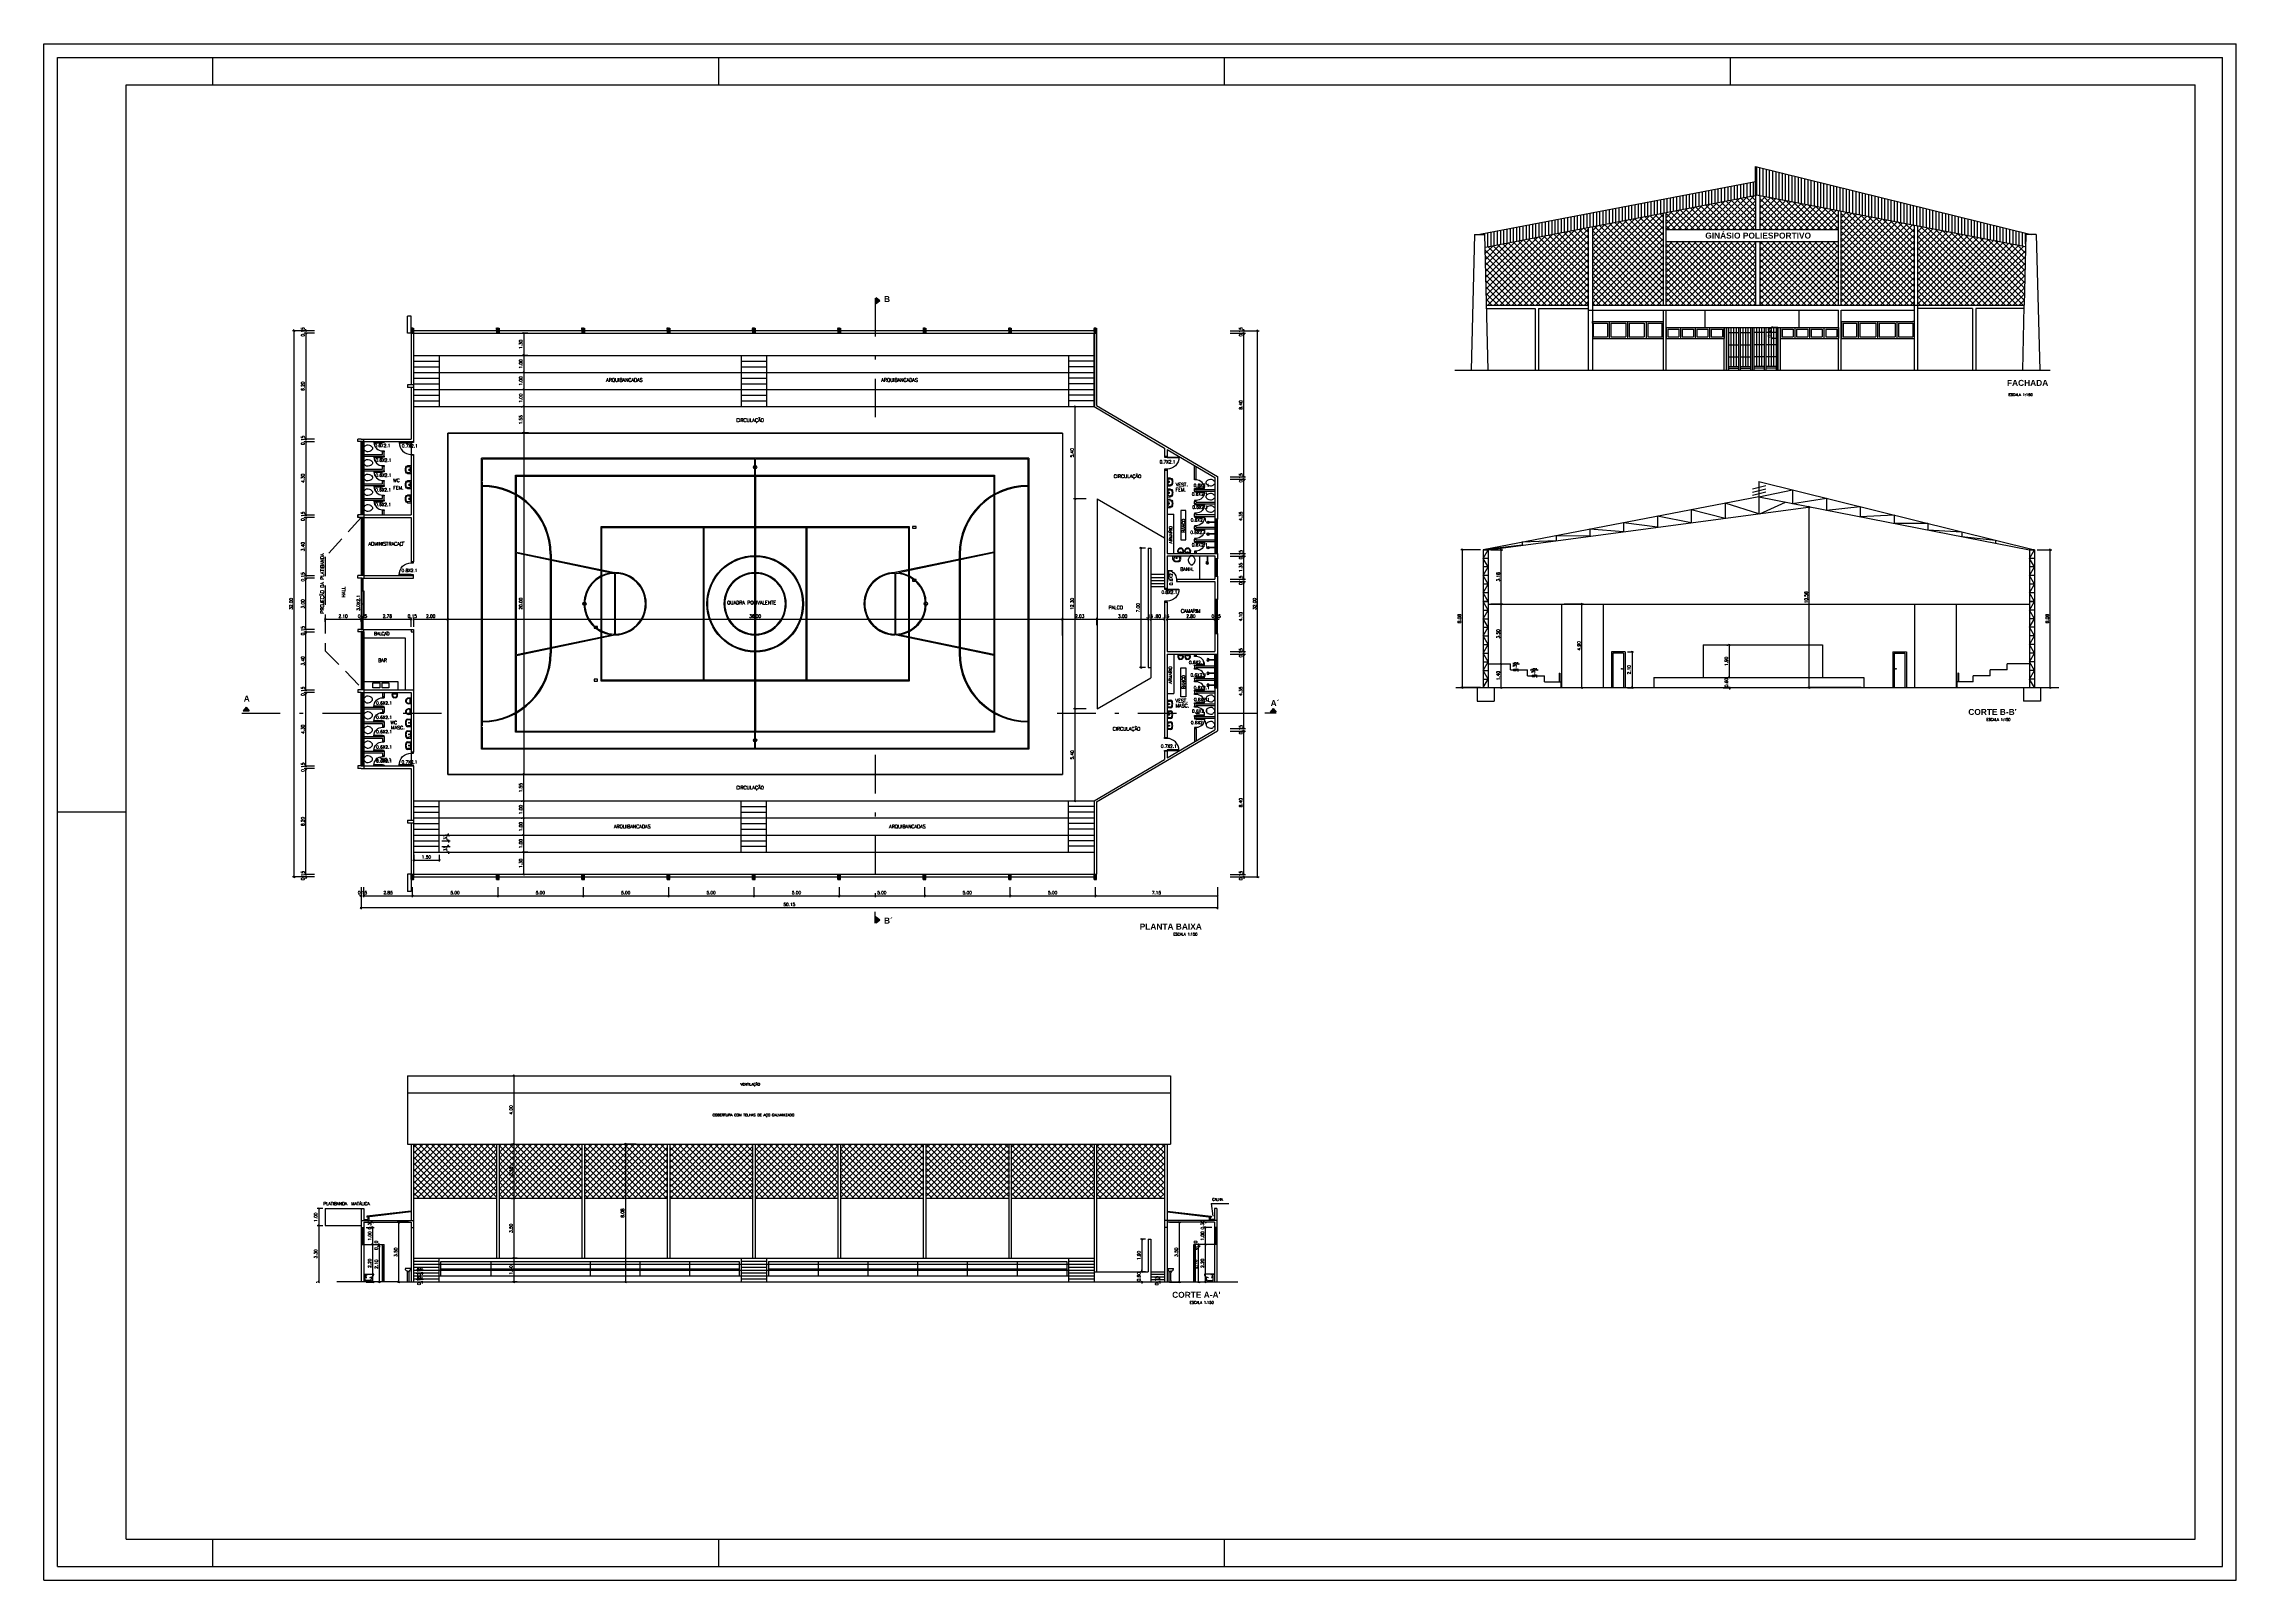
# Paper-space layout 'Layout1' of a CAD drawing. Extents: x 130.6 to 216.2, y 2.8 to 62.8.
# The model-space entities are those that its viewports show. They can reach past a viewport. Long polylines and large blocks are cut down to what shows.
import ezdxf
from ezdxf.enums import TextEntityAlignment as Align

# ---------------------------------------------------------------- set-up
doc = ezdxf.new("R2010")
doc.units = 0
doc.header["$LTSCALE"] = 2
doc.header["$MEASUREMENT"] = 0
doc.header["$PDMODE"] = 3
doc.linetypes.add('DASHDOT', pattern=[1, 0.5, -0.25, 0, -0.25])
doc.linetypes.add('HIDDEN', pattern=[0.375, 0.25, -0.125])
doc.layers.get('0').update_dxf_attribs({"linetype": 'CONTINUOUS'})
doc.layers.get('DEFPOINTS').update_dxf_attribs({"linetype": 'CONTINUOUS'})
for name, color, linetype in [('ACESSÓRIO', 2, 'CONTINUOUS'), ('ALVENARIA', 7, 'CONTINUOUS'), ('ALVENARIA1', 44, 'CONTINUOUS'), ('ALVENARIA2', 9, 'CONTINUOUS'), ('COBERTURA', 6, 'CONTINUOUS'), ('COTA', 1, 'CONTINUOUS'), ('HATCH', 30, 'CONTINUOUS'), ('JAPOR', 142, 'CONTINUOUS'), ('MARGEM1', 20, 'CONTINUOUS'), ('MARGEM10', 8, 'CONTINUOUS'), ('MARGEM3', 81, 'CONTINUOUS'), ('TEXTO2', 40, 'CONTINUOUS'), ('TEXTO3', 3, 'CONTINUOUS'), ('TEXTO4', 4, 'CONTINUOUS'), ('TEXTO5', 5, 'CONTINUOUS'), ('VIEW', 7, 'CONTINUOUS')]:
    doc.layers.add(name, color=color, linetype=linetype)
doc.layers.get('VIEW').freeze()
doc.styles.add('SANSSERIFBOLD', font='sasb____.pfb')
doc.styles.add('SIMPLEX', font='SIMPLEX.SHX')
doc.dimstyles.new('DIM100', dxfattribs={"dimtxt": 0.18, "dimasz": 0, "dimexe": 0.09, "dimexo": 0.15, "dimgap": 0.09, "dimtad": 1, "dimzin": 0, "dimdsep": 46, "dimtxsty": 'SIMPLEX', "dimtsz": 0.05, "dimcen": 0.09, "dimdle": 0.05, "dimadec": 0, "dimazin": 0, "dimtfac": 1, "dimtix": 1, "dimtofl": 0, "dimtmove": 2, "dimatfit": 3, "dimfxl": 1, "dimtolj": 1, "dimtzin": 0, "dimarcsym": 0})

# ---------------------------------------------------------------- blocks, each defined once
blk = doc.blocks.new('*D13')
at = {"color": 0, "linetype": 'ByBlock'}
for p, q in [((-0.41, 6.22), (-1, 6.22)), ((-0.41, 6.07), (-1, 6.07)), ((-0.86, 6.17), (-0.96, 6.27)), ((-0.86, 6.02), (-0.96, 6.12)), ((-0.91, 6.17), (-0.91, 6.32)), ((-0.91, 6.12), (-0.91, 5.97))]:
    blk.add_line(p, q, dxfattribs=at)
at = {"layer": 'DEFPOINTS', "color": 0, "linetype": 'ByBlock'}
for p in [(-0.91, 6.07), (-0.26, 6.22), (-0.26, 6.07)]:
    blk.add_point(p, dxfattribs=at)
at = {"color": 0, "linetype": 'ByBlock', "style": 'SIMPLEX'}
blk.add_text('0.15', height=0.18, rotation=90, dxfattribs=at).set_placement((-1.09, 6.15), align=Align.MIDDLE_CENTER)
blk = doc.blocks.new('*D14')
at = {"color": 0, "linetype": 'ByBlock'}
for p, q in [((-0.41, 6.07), (-1, 6.07)), ((-0.86, 6.02), (-0.96, 6.12)), ((-0.91, 6.12), (-0.91, -0.18)), ((-0.41, -0.13), (-1, -0.13)), ((-0.86, -0.18), (-0.96, -0.08))]:
    blk.add_line(p, q, dxfattribs=at)
at = {"layer": 'DEFPOINTS', "color": 0, "linetype": 'ByBlock'}
for p in [(-0.26, 6.07), (-0.91, -0.13), (-0.26, -0.13)]:
    blk.add_point(p, dxfattribs=at)
at = {"color": 0, "linetype": 'ByBlock', "style": 'SIMPLEX'}
blk.add_text('6.20', height=0.18, rotation=90, dxfattribs=at).set_placement((-1.09, 2.97), align=Align.MIDDLE_CENTER)
blk = doc.blocks.new('*D15')
at = {"color": 0, "linetype": 'ByBlock'}
for p, q in [((-0.41, -0.13), (-1, -0.13)), ((-0.41, -0.28), (-1, -0.28)), ((-0.86, -0.18), (-0.96, -0.08)), ((-0.86, -0.33), (-0.96, -0.23)), ((-0.91, -0.18), (-0.91, -0.03)), ((-0.91, -0.23), (-0.91, -0.38))]:
    blk.add_line(p, q, dxfattribs=at)
at = {"layer": 'DEFPOINTS', "color": 0, "linetype": 'ByBlock'}
for p in [(-0.91, -0.28), (-0.26, -0.13), (-0.26, -0.28)]:
    blk.add_point(p, dxfattribs=at)
at = {"color": 0, "linetype": 'ByBlock', "style": 'SIMPLEX'}
blk.add_text('0.15', height=0.18, rotation=90, dxfattribs=at).set_placement((-1.09, -0.2), align=Align.MIDDLE_CENTER)
blk = doc.blocks.new('*D16')
at = {"color": 0, "linetype": 'ByBlock'}
for p, q in [((-0.41, -0.28), (-1, -0.28)), ((-0.86, -0.33), (-0.96, -0.23)), ((-0.91, -0.23), (-0.91, -4.63)), ((-0.41, -4.58), (-1, -4.58)), ((-0.86, -4.63), (-0.96, -4.53))]:
    blk.add_line(p, q, dxfattribs=at)
at = {"layer": 'DEFPOINTS', "color": 0, "linetype": 'ByBlock'}
for p in [(-0.26, -0.28), (-0.91, -4.58), (-0.26, -4.58)]:
    blk.add_point(p, dxfattribs=at)
at = {"color": 0, "linetype": 'ByBlock', "style": 'SIMPLEX'}
blk.add_text('4.30', height=0.18, rotation=90, dxfattribs=at).set_placement((-1.09, -2.43), align=Align.MIDDLE_CENTER)
blk = doc.blocks.new('*D17')
at = {"color": 0, "linetype": 'ByBlock'}
for p, q in [((-0.41, -4.58), (-1, -4.58)), ((-0.41, -4.73), (-1, -4.73)), ((-0.86, -4.63), (-0.96, -4.53)), ((-0.86, -4.78), (-0.96, -4.68)), ((-0.91, -4.63), (-0.91, -4.48)), ((-0.91, -4.68), (-0.91, -4.83))]:
    blk.add_line(p, q, dxfattribs=at)
at = {"layer": 'DEFPOINTS', "color": 0, "linetype": 'ByBlock'}
for p in [(-0.91, -4.73), (-0.26, -4.58), (-0.26, -4.73)]:
    blk.add_point(p, dxfattribs=at)
at = {"color": 0, "linetype": 'ByBlock', "style": 'SIMPLEX'}
blk.add_text('0.15', height=0.18, rotation=90, dxfattribs=at).set_placement((-1.09, -4.65), align=Align.MIDDLE_CENTER)
blk = doc.blocks.new('*D18')
at = {"color": 0, "linetype": 'ByBlock'}
for p, q in [((-0.41, -4.73), (-1, -4.73)), ((-0.86, -4.78), (-0.96, -4.68)), ((-0.91, -4.68), (-0.91, -8.18)), ((-0.41, -8.13), (-1, -8.13)), ((-0.86, -8.18), (-0.96, -8.08))]:
    blk.add_line(p, q, dxfattribs=at)
at = {"layer": 'DEFPOINTS', "color": 0, "linetype": 'ByBlock'}
for p in [(-0.26, -4.73), (-0.91, -8.13), (-0.26, -8.13)]:
    blk.add_point(p, dxfattribs=at)
at = {"color": 0, "linetype": 'ByBlock', "style": 'SIMPLEX'}
blk.add_text('3.40', height=0.18, rotation=90, dxfattribs=at).set_placement((-1.09, -6.43), align=Align.MIDDLE_CENTER)
blk = doc.blocks.new('*D19')
at = {"color": 0, "linetype": 'ByBlock'}
for p, q in [((-0.41, -8.13), (-1, -8.13)), ((-0.41, -8.28), (-1, -8.28)), ((-0.86, -8.18), (-0.96, -8.08)), ((-0.86, -8.33), (-0.96, -8.23)), ((-0.91, -8.18), (-0.91, -8.03)), ((-0.91, -8.23), (-0.91, -8.38))]:
    blk.add_line(p, q, dxfattribs=at)
at = {"layer": 'DEFPOINTS', "color": 0, "linetype": 'ByBlock'}
for p in [(-0.91, -8.28), (-0.26, -8.13), (-0.26, -8.28)]:
    blk.add_point(p, dxfattribs=at)
at = {"color": 0, "linetype": 'ByBlock', "style": 'SIMPLEX'}
blk.add_text('0.15', height=0.18, rotation=90, dxfattribs=at).set_placement((-1.09, -8.2), align=Align.MIDDLE_CENTER)
blk = doc.blocks.new('*D20')
at = {"color": 0, "linetype": 'ByBlock'}
for p, q in [((-0.41, -11.43), (-1, -11.43)), ((-0.86, -11.48), (-0.96, -11.38)), ((-0.91, -14.88), (-0.91, -11.38)), ((-0.41, -14.83), (-1, -14.83)), ((-0.86, -14.88), (-0.96, -14.78))]:
    blk.add_line(p, q, dxfattribs=at)
at = {"layer": 'DEFPOINTS', "color": 0, "linetype": 'ByBlock'}
for p in [(-0.91, -11.43), (-0.26, -11.43), (-0.26, -14.83)]:
    blk.add_point(p, dxfattribs=at)
at = {"color": 0, "linetype": 'ByBlock', "style": 'SIMPLEX'}
blk.add_text('3.40', height=0.18, rotation=90, dxfattribs=at).set_placement((-1.09, -13.13), align=Align.MIDDLE_CENTER)
blk = doc.blocks.new('*D21')
at = {"color": 0, "linetype": 'ByBlock'}
for p, q in [((-0.41, -14.83), (-1, -14.83)), ((-0.41, -14.98), (-1, -14.98)), ((-0.86, -14.88), (-0.96, -14.78)), ((-0.86, -15.03), (-0.96, -14.93)), ((-0.91, -14.88), (-0.91, -14.73)), ((-0.91, -14.93), (-0.91, -15.08))]:
    blk.add_line(p, q, dxfattribs=at)
at = {"layer": 'DEFPOINTS', "color": 0, "linetype": 'ByBlock'}
for p in [(-0.91, -14.83), (-0.26, -14.83), (-0.26, -14.98)]:
    blk.add_point(p, dxfattribs=at)
at = {"color": 0, "linetype": 'ByBlock', "style": 'SIMPLEX'}
blk.add_text('0.15', height=0.18, rotation=90, dxfattribs=at).set_placement((-1.09, -14.9), align=Align.MIDDLE_CENTER)
blk = doc.blocks.new('*D22')
at = {"color": 0, "linetype": 'ByBlock'}
for p, q in [((-0.41, -14.98), (-1, -14.98)), ((-0.86, -15.03), (-0.96, -14.93)), ((-0.91, -19.33), (-0.91, -14.93)), ((-0.86, -19.33), (-0.96, -19.23)), ((-0.41, -19.28), (-1, -19.28))]:
    blk.add_line(p, q, dxfattribs=at)
at = {"layer": 'DEFPOINTS', "color": 0, "linetype": 'ByBlock'}
for p in [(-0.91, -14.98), (-0.26, -14.98), (-0.26, -19.28)]:
    blk.add_point(p, dxfattribs=at)
at = {"color": 0, "linetype": 'ByBlock', "style": 'SIMPLEX'}
blk.add_text('4.30', height=0.18, rotation=90, dxfattribs=at).set_placement((-1.09, -17.13), align=Align.MIDDLE_CENTER)
blk = doc.blocks.new('*D23')
at = {"color": 0, "linetype": 'ByBlock'}
for p, q in [((-0.86, -19.33), (-0.96, -19.23)), ((-0.91, -19.33), (-0.91, -19.18)), ((-0.41, -19.28), (-1, -19.28)), ((-0.41, -19.43), (-1, -19.43)), ((-0.86, -19.48), (-0.96, -19.38)), ((-0.91, -19.38), (-0.91, -19.53))]:
    blk.add_line(p, q, dxfattribs=at)
at = {"layer": 'DEFPOINTS', "color": 0, "linetype": 'ByBlock'}
for p in [(-0.91, -19.28), (-0.26, -19.28), (-0.26, -19.43)]:
    blk.add_point(p, dxfattribs=at)
at = {"color": 0, "linetype": 'ByBlock', "style": 'SIMPLEX'}
blk.add_text('0.15', height=0.18, rotation=90, dxfattribs=at).set_placement((-1.09, -19.35), align=Align.MIDDLE_CENTER)
blk = doc.blocks.new('*D24')
at = {"color": 0, "linetype": 'ByBlock'}
for p, q in [((-0.41, -19.43), (-1, -19.43)), ((-0.86, -19.48), (-0.96, -19.38)), ((-0.91, -25.68), (-0.91, -19.38)), ((-0.41, -25.63), (-1, -25.63)), ((-0.86, -25.68), (-0.96, -25.58))]:
    blk.add_line(p, q, dxfattribs=at)
at = {"layer": 'DEFPOINTS', "color": 0, "linetype": 'ByBlock'}
for p in [(-0.91, -19.43), (-0.26, -19.43), (-0.26, -25.63)]:
    blk.add_point(p, dxfattribs=at)
at = {"color": 0, "linetype": 'ByBlock', "style": 'SIMPLEX'}
blk.add_text('6.20', height=0.18, rotation=90, dxfattribs=at).set_placement((-1.09, -22.53), align=Align.MIDDLE_CENTER)
blk = doc.blocks.new('*D25')
at = {"color": 0, "linetype": 'ByBlock'}
for p, q in [((-0.41, -25.63), (-1, -25.63)), ((-0.86, -25.68), (-0.96, -25.58)), ((-0.91, -25.68), (-0.91, -25.53)), ((-0.41, -25.78), (-1, -25.78)), ((-0.86, -25.83), (-0.96, -25.73)), ((-0.91, -25.73), (-0.91, -25.88))]:
    blk.add_line(p, q, dxfattribs=at)
at = {"layer": 'DEFPOINTS', "color": 0, "linetype": 'ByBlock'}
for p in [(-0.91, -25.63), (-0.26, -25.63), (-0.26, -25.78)]:
    blk.add_point(p, dxfattribs=at)
at = {"color": 0, "linetype": 'ByBlock', "style": 'SIMPLEX'}
blk.add_text('0.15', height=0.18, rotation=90, dxfattribs=at).set_placement((-1.09, -25.7), align=Align.MIDDLE_CENTER)
blk = doc.blocks.new('*D26')
at = {"color": 0, "linetype": 'ByBlock'}
for p, q in [((-0.41, -11.28), (-1, -11.28)), ((-0.41, -11.43), (-1, -11.43)), ((-0.86, -11.33), (-0.96, -11.23)), ((-0.86, -11.48), (-0.96, -11.38)), ((-0.91, -11.33), (-0.91, -11.18)), ((-0.91, -11.38), (-0.91, -11.53))]:
    blk.add_line(p, q, dxfattribs=at)
at = {"layer": 'DEFPOINTS', "color": 0, "linetype": 'ByBlock'}
for p in [(-0.91, -11.28), (-0.26, -11.28), (-0.26, -11.43)]:
    blk.add_point(p, dxfattribs=at)
at = {"color": 0, "linetype": 'ByBlock', "style": 'SIMPLEX'}
blk.add_text('0.15', height=0.18, rotation=90, dxfattribs=at).set_placement((-1.09, -11.35), align=Align.MIDDLE_CENTER)
blk = doc.blocks.new('*D27')
at = {"color": 0, "linetype": 'ByBlock'}
for p, q in [((-0.41, -8.28), (-1, -8.28)), ((-0.86, -8.33), (-0.96, -8.23)), ((-0.91, -11.33), (-0.91, -8.23)), ((-0.41, -11.28), (-1, -11.28)), ((-0.86, -11.33), (-0.96, -11.23))]:
    blk.add_line(p, q, dxfattribs=at)
at = {"layer": 'DEFPOINTS', "color": 0, "linetype": 'ByBlock'}
for p in [(-0.91, -8.28), (-0.26, -8.28), (-0.26, -11.28)]:
    blk.add_point(p, dxfattribs=at)
at = {"color": 0, "linetype": 'ByBlock', "style": 'SIMPLEX'}
blk.add_text('3.00', height=0.18, rotation=90, dxfattribs=at).set_placement((-1.09, -9.78), align=Align.MIDDLE_CENTER)
blk = doc.blocks.new('*D28')
at = {"color": 0, "linetype": 'ByBlock'}
for p, q in [((2.37, -26.88), (2.22, -26.88)), ((2.27, -26.93), (2.37, -26.83)), ((2.32, -26.37), (2.32, -26.97)), ((2.42, -26.93), (2.52, -26.83)), ((2.42, -26.88), (2.57, -26.88)), ((2.47, -26.37), (2.47, -26.97))]:
    blk.add_line(p, q, dxfattribs=at)
at = {"layer": 'DEFPOINTS', "color": 0, "linetype": 'ByBlock'}
for p in [(2.32, -26.22), (2.47, -26.22), (2.47, -26.88)]:
    blk.add_point(p, dxfattribs=at)
at = {"color": 0, "linetype": 'ByBlock', "style": 'SIMPLEX'}
blk.add_text('0.15', height=0.18, dxfattribs=at).set_placement((2.4, -26.7), align=Align.MIDDLE_CENTER)
blk = doc.blocks.new('*D29')
at = {"color": 0, "linetype": 'ByBlock'}
for p, q in [((2.42, -26.93), (2.52, -26.83)), ((2.42, -26.88), (5.37, -26.88)), ((2.47, -26.37), (2.47, -26.97)), ((5.27, -26.93), (5.37, -26.83)), ((5.32, -26.37), (5.32, -26.97))]:
    blk.add_line(p, q, dxfattribs=at)
at = {"layer": 'DEFPOINTS', "color": 0, "linetype": 'ByBlock'}
for p in [(2.47, -26.22), (5.32, -26.22), (5.32, -26.88)]:
    blk.add_point(p, dxfattribs=at)
at = {"color": 0, "linetype": 'ByBlock', "style": 'SIMPLEX'}
blk.add_text('2.85', height=0.18, dxfattribs=at).set_placement((3.9, -26.7), align=Align.MIDDLE_CENTER)
blk = doc.blocks.new('*D30')
at = {"color": 0, "linetype": 'ByBlock'}
for p, q in [((5.27, -26.93), (5.37, -26.83)), ((5.27, -26.88), (10.37, -26.88)), ((5.32, -26.37), (5.32, -26.97)), ((10.27, -26.93), (10.37, -26.83)), ((10.32, -26.37), (10.32, -26.97))]:
    blk.add_line(p, q, dxfattribs=at)
at = {"layer": 'DEFPOINTS', "color": 0, "linetype": 'ByBlock'}
for p in [(5.32, -26.22), (10.32, -26.22), (10.32, -26.88)]:
    blk.add_point(p, dxfattribs=at)
at = {"color": 0, "linetype": 'ByBlock', "style": 'SIMPLEX'}
blk.add_text('5.00', height=0.18, dxfattribs=at).set_placement((7.82, -26.7), align=Align.MIDDLE_CENTER)
blk = doc.blocks.new('*D31')
at = {"color": 0, "linetype": 'ByBlock'}
for p, q in [((10.27, -26.93), (10.37, -26.83)), ((10.27, -26.88), (15.37, -26.88)), ((10.32, -26.37), (10.32, -26.97)), ((15.27, -26.93), (15.37, -26.83)), ((15.32, -26.37), (15.32, -26.97))]:
    blk.add_line(p, q, dxfattribs=at)
at = {"layer": 'DEFPOINTS', "color": 0, "linetype": 'ByBlock'}
for p in [(10.32, -26.22), (15.32, -26.22), (15.32, -26.88)]:
    blk.add_point(p, dxfattribs=at)
at = {"color": 0, "linetype": 'ByBlock', "style": 'SIMPLEX'}
blk.add_text('5.00', height=0.18, dxfattribs=at).set_placement((12.82, -26.7), align=Align.MIDDLE_CENTER)
blk = doc.blocks.new('*D32')
at = {"color": 0, "linetype": 'ByBlock'}
for p, q in [((15.27, -26.93), (15.37, -26.83)), ((15.27, -26.88), (20.37, -26.88)), ((15.32, -26.37), (15.32, -26.97)), ((20.27, -26.93), (20.37, -26.83)), ((20.32, -26.37), (20.32, -26.97))]:
    blk.add_line(p, q, dxfattribs=at)
at = {"layer": 'DEFPOINTS', "color": 0, "linetype": 'ByBlock'}
for p in [(15.32, -26.22), (20.32, -26.22), (20.32, -26.88)]:
    blk.add_point(p, dxfattribs=at)
at = {"color": 0, "linetype": 'ByBlock', "style": 'SIMPLEX'}
blk.add_text('5.00', height=0.18, dxfattribs=at).set_placement((17.82, -26.7), align=Align.MIDDLE_CENTER)
blk = doc.blocks.new('*D33')
at = {"color": 0, "linetype": 'ByBlock'}
for p, q in [((20.27, -26.93), (20.37, -26.83)), ((20.27, -26.88), (25.37, -26.88)), ((20.32, -26.37), (20.32, -26.97)), ((25.27, -26.93), (25.37, -26.83)), ((25.32, -26.37), (25.32, -26.97))]:
    blk.add_line(p, q, dxfattribs=at)
at = {"layer": 'DEFPOINTS', "color": 0, "linetype": 'ByBlock'}
for p in [(20.32, -26.22), (25.32, -26.22), (25.32, -26.88)]:
    blk.add_point(p, dxfattribs=at)
at = {"color": 0, "linetype": 'ByBlock', "style": 'SIMPLEX'}
blk.add_text('5.00', height=0.18, dxfattribs=at).set_placement((22.82, -26.7), align=Align.MIDDLE_CENTER)
blk = doc.blocks.new('*D34')
at = {"color": 0, "linetype": 'ByBlock'}
for p, q in [((25.27, -26.93), (25.37, -26.83)), ((25.27, -26.88), (30.37, -26.88)), ((25.32, -26.37), (25.32, -26.97)), ((30.27, -26.93), (30.37, -26.83)), ((30.32, -26.37), (30.32, -26.97))]:
    blk.add_line(p, q, dxfattribs=at)
at = {"layer": 'DEFPOINTS', "color": 0, "linetype": 'ByBlock'}
for p in [(25.32, -26.22), (30.32, -26.22), (30.32, -26.88)]:
    blk.add_point(p, dxfattribs=at)
at = {"color": 0, "linetype": 'ByBlock', "style": 'SIMPLEX'}
blk.add_text('5.00', height=0.18, dxfattribs=at).set_placement((27.82, -26.7), align=Align.MIDDLE_CENTER)
blk = doc.blocks.new('*D35')
at = {"color": 0, "linetype": 'ByBlock'}
for p, q in [((30.27, -26.93), (30.37, -26.83)), ((30.27, -26.88), (35.37, -26.88)), ((30.32, -26.37), (30.32, -26.97)), ((35.27, -26.93), (35.37, -26.83)), ((35.32, -26.37), (35.32, -26.97))]:
    blk.add_line(p, q, dxfattribs=at)
at = {"layer": 'DEFPOINTS', "color": 0, "linetype": 'ByBlock'}
for p in [(30.32, -26.22), (35.32, -26.22), (35.32, -26.88)]:
    blk.add_point(p, dxfattribs=at)
at = {"color": 0, "linetype": 'ByBlock', "style": 'SIMPLEX'}
blk.add_text('5.00', height=0.18, dxfattribs=at).set_placement((32.82, -26.7), align=Align.MIDDLE_CENTER)
blk = doc.blocks.new('*D36')
at = {"color": 0, "linetype": 'ByBlock'}
for p, q in [((35.27, -26.93), (35.37, -26.83)), ((35.27, -26.88), (40.37, -26.88)), ((35.32, -26.37), (35.32, -26.97)), ((40.27, -26.93), (40.37, -26.83)), ((40.32, -26.37), (40.32, -26.97))]:
    blk.add_line(p, q, dxfattribs=at)
at = {"layer": 'DEFPOINTS', "color": 0, "linetype": 'ByBlock'}
for p in [(35.32, -26.22), (40.32, -26.22), (40.32, -26.88)]:
    blk.add_point(p, dxfattribs=at)
at = {"color": 0, "linetype": 'ByBlock', "style": 'SIMPLEX'}
blk.add_text('5.00', height=0.18, dxfattribs=at).set_placement((37.82, -26.7), align=Align.MIDDLE_CENTER)
blk = doc.blocks.new('*D37')
at = {"color": 0, "linetype": 'ByBlock'}
for p, q in [((40.27, -26.93), (40.37, -26.83)), ((40.27, -26.88), (45.37, -26.88)), ((40.32, -26.37), (40.32, -26.97)), ((45.27, -26.93), (45.37, -26.83)), ((45.32, -26.37), (45.32, -26.97))]:
    blk.add_line(p, q, dxfattribs=at)
at = {"layer": 'DEFPOINTS', "color": 0, "linetype": 'ByBlock'}
for p in [(40.32, -26.22), (45.32, -26.22), (45.32, -26.88)]:
    blk.add_point(p, dxfattribs=at)
at = {"color": 0, "linetype": 'ByBlock', "style": 'SIMPLEX'}
blk.add_text('5.00', height=0.18, dxfattribs=at).set_placement((42.82, -26.7), align=Align.MIDDLE_CENTER)
blk = doc.blocks.new('*D38')
at = {"color": 0, "linetype": 'ByBlock'}
for p, q in [((45.27, -26.93), (45.37, -26.83)), ((45.27, -26.88), (52.52, -26.88)), ((45.32, -26.37), (45.32, -26.97)), ((52.42, -26.93), (52.52, -26.83)), ((52.47, -26.37), (52.47, -26.97))]:
    blk.add_line(p, q, dxfattribs=at)
at = {"layer": 'DEFPOINTS', "color": 0, "linetype": 'ByBlock'}
for p in [(45.32, -26.22), (52.47, -26.22), (52.47, -26.88)]:
    blk.add_point(p, dxfattribs=at)
at = {"color": 0, "linetype": 'ByBlock', "style": 'SIMPLEX'}
blk.add_text('7.15', height=0.18, dxfattribs=at).set_placement((48.9, -26.7), align=Align.MIDDLE_CENTER)
blk = doc.blocks.new('*D39')
at = {"color": 0, "linetype": 'ByBlock'}
for p, q in [((2.32, -26.43), (2.32, -27.66)), ((52.47, -26.43), (52.47, -27.66)), ((2.27, -27.62), (2.37, -27.52)), ((2.27, -27.57), (52.52, -27.57)), ((52.42, -27.62), (52.52, -27.52))]:
    blk.add_line(p, q, dxfattribs=at)
at = {"layer": 'DEFPOINTS', "color": 0, "linetype": 'ByBlock'}
for p in [(2.32, -26.28), (52.47, -26.28), (52.47, -27.57)]:
    blk.add_point(p, dxfattribs=at)
at = {"color": 0, "linetype": 'ByBlock', "style": 'SIMPLEX'}
blk.add_text('50.15', height=0.18, dxfattribs=at).set_placement((27.4, -27.39), align=Align.MIDDLE_CENTER)
blk = doc.blocks.new('PI')
at = {"layer": 'ALVENARIA2'}
for p, q in [((-0.075, 0.15), (0.075, 0.15)), ((-0.075, 0.15), (-0.075, -0.15)), ((0.075, 0.15), (0.075, -0.15)), ((-0.075, -0.15), (0.075, -0.15))]:
    blk.add_line(p, q, dxfattribs=at)
blk = doc.blocks.new('*D40')
at = {"color": 0, "linetype": 'ByBlock'}
for p, q in [((53.22, -25.63), (54.11, -25.63)), ((54.07, -25.68), (53.97, -25.58)), ((54.02, -25.68), (54.02, -25.53)), ((53.22, -25.78), (54.11, -25.78)), ((54.07, -25.83), (53.97, -25.73)), ((54.02, -25.73), (54.02, -25.88))]:
    blk.add_line(p, q, dxfattribs=at)
at = {"layer": 'DEFPOINTS', "color": 0, "linetype": 'ByBlock'}
for p in [(53.07, -25.63), (54.02, -25.63), (53.07, -25.78)]:
    blk.add_point(p, dxfattribs=at)
at = {"color": 0, "linetype": 'ByBlock', "style": 'SIMPLEX'}
blk.add_text('0.15', height=0.18, rotation=90, dxfattribs=at).set_placement((53.84, -25.7), align=Align.MIDDLE_CENTER)
blk = doc.blocks.new('*D41')
at = {"color": 0, "linetype": 'ByBlock'}
for p, q in [((53.22, -17.23), (54.11, -17.23)), ((54.07, -17.28), (53.97, -17.18)), ((54.02, -25.68), (54.02, -17.18)), ((53.22, -25.63), (54.11, -25.63)), ((54.07, -25.68), (53.97, -25.58))]:
    blk.add_line(p, q, dxfattribs=at)
at = {"layer": 'DEFPOINTS', "color": 0, "linetype": 'ByBlock'}
for p in [(53.07, -17.23), (54.02, -17.23), (53.07, -25.63)]:
    blk.add_point(p, dxfattribs=at)
at = {"color": 0, "linetype": 'ByBlock', "style": 'SIMPLEX'}
blk.add_text('8.40', height=0.18, rotation=90, dxfattribs=at).set_placement((53.84, -21.43), align=Align.MIDDLE_CENTER)
blk = doc.blocks.new('*D42')
at = {"color": 0, "linetype": 'ByBlock'}
for p, q in [((53.22, -17.08), (54.11, -17.08)), ((53.22, -17.23), (54.11, -17.23)), ((54.07, -17.13), (53.97, -17.03)), ((54.07, -17.28), (53.97, -17.18)), ((54.02, -17.13), (54.02, -16.98)), ((54.02, -17.18), (54.02, -17.33))]:
    blk.add_line(p, q, dxfattribs=at)
at = {"layer": 'DEFPOINTS', "color": 0, "linetype": 'ByBlock'}
for p in [(53.07, -17.08), (53.07, -17.23), (54.02, -17.08)]:
    blk.add_point(p, dxfattribs=at)
at = {"color": 0, "linetype": 'ByBlock', "style": 'SIMPLEX'}
blk.add_text('0.15', height=0.18, rotation=90, dxfattribs=at).set_placement((53.84, -17.15), align=Align.MIDDLE_CENTER)
blk = doc.blocks.new('*D43')
at = {"color": 0, "linetype": 'ByBlock'}
for p, q in [((53.22, -12.73), (54.11, -12.73)), ((54.07, -12.78), (53.97, -12.68)), ((54.02, -17.13), (54.02, -12.68)), ((53.22, -17.08), (54.11, -17.08)), ((54.07, -17.13), (53.97, -17.03))]:
    blk.add_line(p, q, dxfattribs=at)
at = {"layer": 'DEFPOINTS', "color": 0, "linetype": 'ByBlock'}
for p in [(53.07, -12.73), (54.02, -12.73), (53.07, -17.08)]:
    blk.add_point(p, dxfattribs=at)
at = {"color": 0, "linetype": 'ByBlock', "style": 'SIMPLEX'}
blk.add_text('4.35', height=0.18, rotation=90, dxfattribs=at).set_placement((53.84, -14.9), align=Align.MIDDLE_CENTER)
blk = doc.blocks.new('*D44')
at = {"color": 0, "linetype": 'ByBlock'}
for p, q in [((53.22, -12.58), (54.11, -12.58)), ((53.22, -12.73), (54.11, -12.73)), ((54.07, -12.63), (53.97, -12.53)), ((54.07, -12.78), (53.97, -12.68)), ((54.02, -12.63), (54.02, -12.48)), ((54.02, -12.68), (54.02, -12.83))]:
    blk.add_line(p, q, dxfattribs=at)
at = {"layer": 'DEFPOINTS', "color": 0, "linetype": 'ByBlock'}
for p in [(53.07, -12.58), (53.07, -12.73), (54.02, -12.58)]:
    blk.add_point(p, dxfattribs=at)
at = {"color": 0, "linetype": 'ByBlock', "style": 'SIMPLEX'}
blk.add_text('0.15', height=0.18, rotation=90, dxfattribs=at).set_placement((53.84, -12.65), align=Align.MIDDLE_CENTER)
blk = doc.blocks.new('*D45')
at = {"color": 0, "linetype": 'ByBlock'}
for p, q in [((53.22, -8.48), (54.11, -8.48)), ((54.07, -8.53), (53.97, -8.43)), ((54.02, -12.63), (54.02, -8.43)), ((53.22, -12.58), (54.11, -12.58)), ((54.07, -12.63), (53.97, -12.53))]:
    blk.add_line(p, q, dxfattribs=at)
at = {"layer": 'DEFPOINTS', "color": 0, "linetype": 'ByBlock'}
for p in [(53.07, -8.48), (54.02, -8.48), (53.07, -12.58)]:
    blk.add_point(p, dxfattribs=at)
at = {"color": 0, "linetype": 'ByBlock', "style": 'SIMPLEX'}
blk.add_text('4.10', height=0.18, rotation=90, dxfattribs=at).set_placement((53.84, -10.53), align=Align.MIDDLE_CENTER)
blk = doc.blocks.new('*D46')
at = {"color": 0, "linetype": 'ByBlock'}
for p, q in [((53.22, -8.33), (54.11, -8.33)), ((53.22, -8.48), (54.11, -8.48)), ((54.07, -8.38), (53.97, -8.28)), ((54.07, -8.53), (53.97, -8.43)), ((54.02, -8.38), (54.02, -8.23)), ((54.02, -8.43), (54.02, -8.58))]:
    blk.add_line(p, q, dxfattribs=at)
at = {"layer": 'DEFPOINTS', "color": 0, "linetype": 'ByBlock'}
for p in [(53.07, -8.33), (53.07, -8.48), (54.02, -8.33)]:
    blk.add_point(p, dxfattribs=at)
at = {"color": 0, "linetype": 'ByBlock', "style": 'SIMPLEX'}
blk.add_text('0.15', height=0.18, rotation=90, dxfattribs=at).set_placement((53.84, -8.4), align=Align.MIDDLE_CENTER)
blk = doc.blocks.new('*D47')
at = {"color": 0, "linetype": 'ByBlock'}
for p, q in [((53.22, -6.98), (54.11, -6.98)), ((54.07, -7.03), (53.97, -6.93)), ((54.02, -8.38), (54.02, -6.93)), ((53.22, -8.33), (54.11, -8.33)), ((54.07, -8.38), (53.97, -8.28))]:
    blk.add_line(p, q, dxfattribs=at)
at = {"layer": 'DEFPOINTS', "color": 0, "linetype": 'ByBlock'}
for p in [(53.07, -6.98), (54.02, -6.98), (53.07, -8.33)]:
    blk.add_point(p, dxfattribs=at)
at = {"color": 0, "linetype": 'ByBlock', "style": 'SIMPLEX'}
blk.add_text('1.35', height=0.18, rotation=90, dxfattribs=at).set_placement((53.84, -7.65), align=Align.MIDDLE_CENTER)
blk = doc.blocks.new('*D48')
at = {"color": 0, "linetype": 'ByBlock'}
for p, q in [((53.22, -6.83), (54.11, -6.83)), ((53.22, -6.98), (54.11, -6.98)), ((54.07, -6.88), (53.97, -6.78)), ((54.07, -7.03), (53.97, -6.93)), ((54.02, -6.88), (54.02, -6.73)), ((54.02, -6.93), (54.02, -7.08))]:
    blk.add_line(p, q, dxfattribs=at)
at = {"layer": 'DEFPOINTS', "color": 0, "linetype": 'ByBlock'}
for p in [(53.07, -6.83), (53.07, -6.98), (54.02, -6.83)]:
    blk.add_point(p, dxfattribs=at)
at = {"color": 0, "linetype": 'ByBlock', "style": 'SIMPLEX'}
blk.add_text('0.15', height=0.18, rotation=90, dxfattribs=at).set_placement((53.84, -6.9), align=Align.MIDDLE_CENTER)
blk = doc.blocks.new('*D49')
at = {"color": 0, "linetype": 'ByBlock'}
for p, q in [((53.22, -2.48), (54.11, -2.48)), ((54.07, -2.53), (53.97, -2.43)), ((54.02, -6.88), (54.02, -2.43)), ((53.22, -6.83), (54.11, -6.83)), ((54.07, -6.88), (53.97, -6.78))]:
    blk.add_line(p, q, dxfattribs=at)
at = {"layer": 'DEFPOINTS', "color": 0, "linetype": 'ByBlock'}
for p in [(53.07, -2.48), (54.02, -2.48), (53.07, -6.83)]:
    blk.add_point(p, dxfattribs=at)
at = {"color": 0, "linetype": 'ByBlock', "style": 'SIMPLEX'}
blk.add_text('4.35', height=0.18, rotation=90, dxfattribs=at).set_placement((53.84, -4.65), align=Align.MIDDLE_CENTER)
blk = doc.blocks.new('*D50')
at = {"color": 0, "linetype": 'ByBlock'}
for p, q in [((53.22, -2.33), (54.11, -2.33)), ((53.22, -2.48), (54.11, -2.48)), ((54.07, -2.38), (53.97, -2.28)), ((54.07, -2.53), (53.97, -2.43)), ((54.02, -2.38), (54.02, -2.23)), ((54.02, -2.43), (54.02, -2.58))]:
    blk.add_line(p, q, dxfattribs=at)
at = {"layer": 'DEFPOINTS', "color": 0, "linetype": 'ByBlock'}
for p in [(53.07, -2.33), (53.07, -2.48), (54.02, -2.33)]:
    blk.add_point(p, dxfattribs=at)
at = {"color": 0, "linetype": 'ByBlock', "style": 'SIMPLEX'}
blk.add_text('0.15', height=0.18, rotation=90, dxfattribs=at).set_placement((53.84, -2.4), align=Align.MIDDLE_CENTER)
blk = doc.blocks.new('*D51')
at = {"color": 0, "linetype": 'ByBlock'}
for p, q in [((53.22, 6.07), (54.11, 6.07)), ((54.07, 6.02), (53.97, 6.12)), ((54.02, -2.38), (54.02, 6.12)), ((53.22, -2.33), (54.11, -2.33)), ((54.07, -2.38), (53.97, -2.28))]:
    blk.add_line(p, q, dxfattribs=at)
at = {"layer": 'DEFPOINTS', "color": 0, "linetype": 'ByBlock'}
for p in [(53.07, 6.07), (54.02, 6.07), (53.07, -2.33)]:
    blk.add_point(p, dxfattribs=at)
at = {"color": 0, "linetype": 'ByBlock', "style": 'SIMPLEX'}
blk.add_text('8.40', height=0.18, rotation=90, dxfattribs=at).set_placement((53.84, 1.87), align=Align.MIDDLE_CENTER)
blk = doc.blocks.new('*D52')
at = {"color": 0, "linetype": 'ByBlock'}
for p, q in [((53.22, 6.22), (54.11, 6.22)), ((53.22, 6.07), (54.11, 6.07)), ((54.07, 6.17), (53.97, 6.27)), ((54.07, 6.02), (53.97, 6.12)), ((54.02, 6.17), (54.02, 6.32)), ((54.02, 6.12), (54.02, 5.97))]:
    blk.add_line(p, q, dxfattribs=at)
at = {"layer": 'DEFPOINTS', "color": 0, "linetype": 'ByBlock'}
for p in [(53.07, 6.22), (53.07, 6.07), (54.02, 6.22)]:
    blk.add_point(p, dxfattribs=at)
at = {"color": 0, "linetype": 'ByBlock', "style": 'SIMPLEX'}
blk.add_text('0.15', height=0.18, rotation=90, dxfattribs=at).set_placement((53.84, 6.15), align=Align.MIDDLE_CENTER)
blk = doc.blocks.new('*D53')
at = {"color": 0, "linetype": 'ByBlock'}
for p, q in [((12.09, -24.33), (11.76, -24.33)), ((11.9, -24.38), (11.8, -24.28)), ((11.85, -25.68), (11.85, -24.28)), ((12.09, -25.63), (11.76, -25.63)), ((11.9, -25.68), (11.8, -25.58))]:
    blk.add_line(p, q, dxfattribs=at)
at = {"layer": 'DEFPOINTS', "color": 0, "linetype": 'ByBlock'}
for p in [(11.85, -24.33), (12.24, -24.33), (12.24, -25.63)]:
    blk.add_point(p, dxfattribs=at)
at = {"color": 0, "linetype": 'ByBlock', "style": 'SIMPLEX'}
blk.add_text('1.30', height=0.18, rotation=90, dxfattribs=at).set_placement((11.67, -24.98), align=Align.MIDDLE_CENTER)
blk = doc.blocks.new('*D54')
at = {"color": 0, "linetype": 'ByBlock'}
for p, q in [((11.7, -23.33), (11.76, -23.33)), ((12.09, -24.33), (11.76, -24.33)), ((11.9, -23.38), (11.8, -23.28)), ((11.9, -24.38), (11.8, -24.28)), ((11.85, -24.38), (11.85, -23.28))]:
    blk.add_line(p, q, dxfattribs=at)
at = {"layer": 'DEFPOINTS', "color": 0, "linetype": 'ByBlock'}
for p in [(11.85, -23.33), (11.85, -23.33), (12.24, -24.33)]:
    blk.add_point(p, dxfattribs=at)
at = {"color": 0, "linetype": 'ByBlock', "style": 'SIMPLEX'}
blk.add_text('1.00', height=0.18, rotation=90, dxfattribs=at).set_placement((11.67, -23.83), align=Align.MIDDLE_CENTER)
blk = doc.blocks.new('*D55')
at = {"color": 0, "linetype": 'ByBlock'}
for p, q in [((11.7, -22.33), (11.76, -22.33)), ((11.9, -22.38), (11.8, -22.28)), ((11.85, -23.38), (11.85, -22.28)), ((11.7, -23.33), (11.76, -23.33)), ((11.9, -23.38), (11.8, -23.28))]:
    blk.add_line(p, q, dxfattribs=at)
at = {"layer": 'DEFPOINTS', "color": 0, "linetype": 'ByBlock'}
for p in [(11.85, -22.33), (11.85, -22.33), (11.85, -23.33)]:
    blk.add_point(p, dxfattribs=at)
at = {"color": 0, "linetype": 'ByBlock', "style": 'SIMPLEX'}
blk.add_text('1.00', height=0.18, rotation=90, dxfattribs=at).set_placement((11.67, -22.83), align=Align.MIDDLE_CENTER)
blk = doc.blocks.new('*D56')
at = {"color": 0, "linetype": 'ByBlock'}
for p, q in [((11.7, -21.33), (11.76, -21.33)), ((11.9, -21.38), (11.8, -21.28)), ((11.85, -22.38), (11.85, -21.28)), ((11.7, -22.33), (11.76, -22.33)), ((11.9, -22.38), (11.8, -22.28))]:
    blk.add_line(p, q, dxfattribs=at)
at = {"layer": 'DEFPOINTS', "color": 0, "linetype": 'ByBlock'}
for p in [(11.85, -21.33), (11.85, -21.33), (11.85, -22.33)]:
    blk.add_point(p, dxfattribs=at)
at = {"color": 0, "linetype": 'ByBlock', "style": 'SIMPLEX'}
blk.add_text('1.00', height=0.18, rotation=90, dxfattribs=at).set_placement((11.67, -21.83), align=Align.MIDDLE_CENTER)
blk = doc.blocks.new('*D57')
at = {"color": 0, "linetype": 'ByBlock'}
for p, q in [((11.7, -19.77), (11.76, -19.77)), ((11.9, -19.82), (11.8, -19.72)), ((11.85, -21.38), (11.85, -19.72)), ((11.7, -21.33), (11.76, -21.33)), ((11.9, -21.38), (11.8, -21.28))]:
    blk.add_line(p, q, dxfattribs=at)
at = {"layer": 'DEFPOINTS', "color": 0, "linetype": 'ByBlock'}
for p in [(11.85, -19.77), (11.85, -19.77), (11.85, -21.33)]:
    blk.add_point(p, dxfattribs=at)
at = {"color": 0, "linetype": 'ByBlock', "style": 'SIMPLEX'}
blk.add_text('1.55', height=0.18, rotation=90, dxfattribs=at).set_placement((11.67, -20.55), align=Align.MIDDLE_CENTER)
blk = doc.blocks.new('*D58')
at = {"color": 0, "linetype": 'ByBlock'}
for p, q in [((11.7, 2.77), (11.76, 2.77)), ((11.9, 2.72), (11.8, 2.82)), ((11.85, 2.82), (11.85, 1.72)), ((11.7, 1.77), (11.76, 1.77)), ((11.9, 1.72), (11.8, 1.82))]:
    blk.add_line(p, q, dxfattribs=at)
at = {"layer": 'DEFPOINTS', "color": 0, "linetype": 'ByBlock'}
for p in [(11.85, 2.77), (11.85, 1.77), (11.85, 1.77)]:
    blk.add_point(p, dxfattribs=at)
at = {"color": 0, "linetype": 'ByBlock', "style": 'SIMPLEX'}
blk.add_text('1.00', height=0.18, rotation=90, dxfattribs=at).set_placement((11.67, 2.27), align=Align.MIDDLE_CENTER)
blk = doc.blocks.new('*D59')
at = {"color": 0, "linetype": 'ByBlock'}
for p, q in [((11.7, 3.77), (11.76, 3.77)), ((11.7, 2.77), (11.76, 2.77)), ((11.9, 3.72), (11.8, 3.82)), ((11.9, 2.72), (11.8, 2.82)), ((11.85, 3.82), (11.85, 2.72))]:
    blk.add_line(p, q, dxfattribs=at)
at = {"layer": 'DEFPOINTS', "color": 0, "linetype": 'ByBlock'}
for p in [(11.85, 3.77), (11.85, 2.77), (11.85, 2.77)]:
    blk.add_point(p, dxfattribs=at)
at = {"color": 0, "linetype": 'ByBlock', "style": 'SIMPLEX'}
blk.add_text('1.00', height=0.18, rotation=90, dxfattribs=at).set_placement((11.67, 3.27), align=Align.MIDDLE_CENTER)
blk = doc.blocks.new('*D60')
at = {"color": 0, "linetype": 'ByBlock'}
for p, q in [((12.09, 4.77), (11.76, 4.77)), ((11.9, 4.72), (11.8, 4.82)), ((11.85, 4.82), (11.85, 3.72)), ((11.7, 3.77), (11.76, 3.77)), ((11.9, 3.72), (11.8, 3.82))]:
    blk.add_line(p, q, dxfattribs=at)
at = {"layer": 'DEFPOINTS', "color": 0, "linetype": 'ByBlock'}
for p in [(12.24, 4.77), (11.85, 3.77), (11.85, 3.77)]:
    blk.add_point(p, dxfattribs=at)
at = {"color": 0, "linetype": 'ByBlock', "style": 'SIMPLEX'}
blk.add_text('1.00', height=0.18, rotation=90, dxfattribs=at).set_placement((11.67, 4.27), align=Align.MIDDLE_CENTER)
blk = doc.blocks.new('*D61')
at = {"color": 0, "linetype": 'ByBlock'}
for p, q in [((12.09, 6.07), (11.76, 6.07)), ((11.9, 6.02), (11.8, 6.12)), ((11.85, 6.12), (11.85, 4.72)), ((12.09, 4.77), (11.76, 4.77)), ((11.9, 4.72), (11.8, 4.82))]:
    blk.add_line(p, q, dxfattribs=at)
at = {"layer": 'DEFPOINTS', "color": 0, "linetype": 'ByBlock'}
for p in [(12.24, 6.07), (11.85, 4.77), (12.24, 4.77)]:
    blk.add_point(p, dxfattribs=at)
at = {"color": 0, "linetype": 'ByBlock', "style": 'SIMPLEX'}
blk.add_text('1.30', height=0.18, rotation=90, dxfattribs=at).set_placement((11.67, 5.42), align=Align.MIDDLE_CENTER)
blk = doc.blocks.new('*D62')
at = {"color": 0, "linetype": 'ByBlock'}
for p, q in [((44.78, -15.93), (44.05, -15.93)), ((44.19, -15.98), (44.09, -15.88)), ((44.14, -21.38), (44.14, -15.88)), ((44.6, -21.33), (44.05, -21.33)), ((44.19, -21.38), (44.09, -21.28))]:
    blk.add_line(p, q, dxfattribs=at)
at = {"layer": 'DEFPOINTS', "color": 0, "linetype": 'ByBlock'}
for p in [(44.14, -15.93), (44.93, -15.93), (44.75, -21.33)]:
    blk.add_point(p, dxfattribs=at)
at = {"color": 0, "linetype": 'ByBlock', "style": 'SIMPLEX'}
blk.add_text('5.40', height=0.18, rotation=90, dxfattribs=at).set_placement((43.96, -18.63), align=Align.MIDDLE_CENTER)
blk = doc.blocks.new('*D63')
at = {"color": 0, "linetype": 'ByBlock'}
for p, q in [((44.78, -3.63), (44.05, -3.63)), ((44.19, -3.68), (44.09, -3.58)), ((44.14, -15.98), (44.14, -3.58)), ((44.78, -15.93), (44.05, -15.93)), ((44.19, -15.98), (44.09, -15.88))]:
    blk.add_line(p, q, dxfattribs=at)
at = {"layer": 'DEFPOINTS', "color": 0, "linetype": 'ByBlock'}
for p in [(44.14, -3.63), (44.93, -3.63), (44.93, -15.93)]:
    blk.add_point(p, dxfattribs=at)
at = {"color": 0, "linetype": 'ByBlock', "style": 'SIMPLEX'}
blk.add_text('12.30', height=0.18, rotation=90, dxfattribs=at).set_placement((43.96, -9.78), align=Align.MIDDLE_CENTER)
blk = doc.blocks.new('*D64')
at = {"color": 0, "linetype": 'ByBlock'}
for p, q in [((44.6, 1.77), (44.05, 1.77)), ((44.19, 1.72), (44.09, 1.82)), ((44.14, -3.68), (44.14, 1.82)), ((44.78, -3.63), (44.05, -3.63)), ((44.19, -3.68), (44.09, -3.58))]:
    blk.add_line(p, q, dxfattribs=at)
at = {"layer": 'DEFPOINTS', "color": 0, "linetype": 'ByBlock'}
for p in [(44.14, 1.77), (44.75, 1.77), (44.93, -3.63)]:
    blk.add_point(p, dxfattribs=at)
at = {"color": 0, "linetype": 'ByBlock', "style": 'SIMPLEX'}
blk.add_text('5.40', height=0.18, rotation=90, dxfattribs=at).set_placement((43.96, -0.93), align=Align.MIDDLE_CENTER)
blk = doc.blocks.new('*D65')
at = {"color": 0, "linetype": 'ByBlock'}
for p, q in [((48.27, -6.51), (47.91, -6.51)), ((48.05, -6.56), (47.95, -6.46)), ((48, -13.56), (48, -6.46)), ((48.27, -13.51), (47.91, -13.51)), ((48.05, -13.56), (47.95, -13.46))]:
    blk.add_line(p, q, dxfattribs=at)
at = {"layer": 'DEFPOINTS', "color": 0, "linetype": 'ByBlock'}
for p in [(48, -6.51), (48.42, -6.51), (48.42, -13.51)]:
    blk.add_point(p, dxfattribs=at)
at = {"color": 0, "linetype": 'ByBlock', "style": 'SIMPLEX'}
blk.add_text('7.00', height=0.18, rotation=90, dxfattribs=at).set_placement((47.82, -10.01), align=Align.MIDDLE_CENTER)
blk = doc.blocks.new('*D66')
at = {"color": 0, "linetype": 'ByBlock'}
for p, q in [((12.12, 1.77), (11.76, 1.77)), ((11.9, 1.72), (11.8, 1.82)), ((11.85, 1.82), (11.85, 0.18)), ((12.12, 0.23), (11.76, 0.23)), ((11.9, 0.18), (11.8, 0.28))]:
    blk.add_line(p, q, dxfattribs=at)
at = {"layer": 'DEFPOINTS', "color": 0, "linetype": 'ByBlock'}
for p in [(12.27, 1.77), (11.85, 0.23), (12.27, 0.23)]:
    blk.add_point(p, dxfattribs=at)
at = {"color": 0, "linetype": 'ByBlock', "style": 'SIMPLEX'}
blk.add_text('1.55', height=0.18, rotation=90, dxfattribs=at).set_placement((11.67, 1), align=Align.MIDDLE_CENTER)
blk = doc.blocks.new('*D67')
at = {"color": 0, "linetype": 'ByBlock'}
for p, q in [((12.13, 0.23), (11.76, 0.23)), ((11.9, 0.18), (11.8, 0.28)), ((11.85, 0.28), (11.85, -19.82)), ((11.9, -19.82), (11.8, -19.72)), ((11.99, -19.77), (11.94, -19.77))]:
    blk.add_line(p, q, dxfattribs=at)
at = {"layer": 'DEFPOINTS', "color": 0, "linetype": 'ByBlock'}
for p in [(12.28, 0.23), (11.84, -19.77), (11.85, -19.77)]:
    blk.add_point(p, dxfattribs=at)
at = {"color": 0, "linetype": 'ByBlock', "style": 'SIMPLEX'}
blk.add_text('20.00', height=0.18, rotation=90, dxfattribs=at).set_placement((11.67, -9.77), align=Align.MIDDLE_CENTER)
blk = doc.blocks.new('*D68')
at = {"color": 0, "linetype": 'ByBlock'}
for p, q in [((0.17, -10.73), (0.27, -10.63)), ((0.17, -10.68), (2.37, -10.68)), ((0.22, -10.83), (0.22, -10.59)), ((2.27, -10.73), (2.37, -10.63)), ((2.32, -10.83), (2.32, -10.59))]:
    blk.add_line(p, q, dxfattribs=at)
at = {"layer": 'DEFPOINTS', "color": 0, "linetype": 'ByBlock'}
for p in [(0.22, -10.98), (2.32, -10.68), (2.32, -10.98)]:
    blk.add_point(p, dxfattribs=at)
at = {"color": 0, "linetype": 'ByBlock', "style": 'SIMPLEX'}
blk.add_text('2.10', height=0.18, dxfattribs=at).set_placement((1.27, -10.5), align=Align.MIDDLE_CENTER)
blk = doc.blocks.new('*D69')
at = {"color": 0, "linetype": 'ByBlock'}
for p, q in [((2.37, -10.68), (2.22, -10.68)), ((2.27, -10.73), (2.37, -10.63)), ((2.32, -10.83), (2.32, -10.59)), ((2.42, -10.73), (2.52, -10.63)), ((2.42, -10.68), (2.57, -10.68)), ((2.47, -10.53), (2.47, -10.59))]:
    blk.add_line(p, q, dxfattribs=at)
at = {"layer": 'DEFPOINTS', "color": 0, "linetype": 'ByBlock'}
for p in [(2.32, -10.98), (2.47, -10.68), (2.47, -10.68)]:
    blk.add_point(p, dxfattribs=at)
at = {"color": 0, "linetype": 'ByBlock', "style": 'SIMPLEX'}
blk.add_text('0.15', height=0.18, dxfattribs=at).set_placement((2.4, -10.5), align=Align.MIDDLE_CENTER)
blk = doc.blocks.new('*D70')
at = {"color": 0, "linetype": 'ByBlock'}
for p, q in [((2.42, -10.73), (2.52, -10.63)), ((2.42, -10.68), (5.3, -10.68)), ((2.47, -10.53), (2.47, -10.59)), ((5.2, -10.73), (5.3, -10.63)), ((5.25, -11.13), (5.25, -10.59))]:
    blk.add_line(p, q, dxfattribs=at)
at = {"layer": 'DEFPOINTS', "color": 0, "linetype": 'ByBlock'}
for p in [(2.47, -10.68), (5.25, -10.68), (5.25, -11.28)]:
    blk.add_point(p, dxfattribs=at)
at = {"color": 0, "linetype": 'ByBlock', "style": 'SIMPLEX'}
blk.add_text('2.78', height=0.18, dxfattribs=at).set_placement((3.86, -10.5), align=Align.MIDDLE_CENTER)
blk = doc.blocks.new('*D71')
at = {"color": 0, "linetype": 'ByBlock'}
for p, q in [((5.3, -10.68), (5.15, -10.68)), ((5.2, -10.73), (5.3, -10.63)), ((5.25, -11.13), (5.25, -10.59)), ((5.35, -10.73), (5.45, -10.63)), ((5.35, -10.68), (5.5, -10.68)), ((5.4, -11.13), (5.4, -10.59))]:
    blk.add_line(p, q, dxfattribs=at)
at = {"layer": 'DEFPOINTS', "color": 0, "linetype": 'ByBlock'}
for p in [(5.25, -11.28), (5.4, -10.68), (5.4, -11.28)]:
    blk.add_point(p, dxfattribs=at)
at = {"color": 0, "linetype": 'ByBlock', "style": 'SIMPLEX'}
blk.add_text('0.15', height=0.18, dxfattribs=at).set_placement((5.32, -10.5), align=Align.MIDDLE_CENTER)
blk = doc.blocks.new('*D72')
at = {"color": 0, "linetype": 'ByBlock'}
for p, q in [((5.35, -10.73), (5.45, -10.63)), ((5.35, -10.68), (7.45, -10.68)), ((5.4, -11.13), (5.4, -10.59)), ((7.35, -10.73), (7.45, -10.63)), ((7.4, -11.13), (7.4, -10.59))]:
    blk.add_line(p, q, dxfattribs=at)
at = {"layer": 'DEFPOINTS', "color": 0, "linetype": 'ByBlock'}
for p in [(5.4, -11.28), (7.4, -10.68), (7.4, -11.28)]:
    blk.add_point(p, dxfattribs=at)
at = {"color": 0, "linetype": 'ByBlock', "style": 'SIMPLEX'}
blk.add_text('2.00', height=0.18, dxfattribs=at).set_placement((6.4, -10.5), align=Align.MIDDLE_CENTER)
blk = doc.blocks.new('*D73')
at = {"color": 0, "linetype": 'ByBlock'}
for p, q in [((7.35, -10.73), (7.45, -10.63)), ((7.35, -10.68), (43.45, -10.68)), ((7.4, -11.63), (7.4, -10.59)), ((43.35, -10.73), (43.45, -10.63)), ((43.4, -11.63), (43.4, -10.59))]:
    blk.add_line(p, q, dxfattribs=at)
at = {"layer": 'DEFPOINTS', "color": 0, "linetype": 'ByBlock'}
for p in [(43.4, -10.68), (7.4, -11.78), (43.4, -11.78)]:
    blk.add_point(p, dxfattribs=at)
at = {"color": 0, "linetype": 'ByBlock', "style": 'SIMPLEX'}
blk.add_text('36.00', height=0.18, dxfattribs=at).set_placement((25.4, -10.5), align=Align.MIDDLE_CENTER)
blk = doc.blocks.new('*D74')
at = {"color": 0, "linetype": 'ByBlock'}
for p, q in [((43.35, -10.73), (43.45, -10.63)), ((43.35, -10.68), (45.47, -10.68)), ((43.4, -11.03), (43.4, -10.59)), ((45.37, -10.73), (45.47, -10.63)), ((45.42, -11.03), (45.42, -10.59))]:
    blk.add_line(p, q, dxfattribs=at)
at = {"layer": 'DEFPOINTS', "color": 0, "linetype": 'ByBlock'}
for p in [(43.4, -11.18), (45.42, -10.68), (45.42, -11.18)]:
    blk.add_point(p, dxfattribs=at)
at = {"color": 0, "linetype": 'ByBlock', "style": 'SIMPLEX'}
blk.add_text('2.03', height=0.18, dxfattribs=at).set_placement((44.41, -10.5), align=Align.MIDDLE_CENTER)
blk = doc.blocks.new('*D75')
at = {"color": 0, "linetype": 'ByBlock'}
for p, q in [((45.37, -10.73), (45.47, -10.63)), ((45.37, -10.68), (48.47, -10.68)), ((45.42, -11.03), (45.42, -10.59)), ((48.37, -10.73), (48.47, -10.63)), ((48.42, -10.53), (48.42, -10.59))]:
    blk.add_line(p, q, dxfattribs=at)
at = {"layer": 'DEFPOINTS', "color": 0, "linetype": 'ByBlock'}
for p in [(45.42, -11.18), (48.42, -10.68), (48.42, -10.68)]:
    blk.add_point(p, dxfattribs=at)
at = {"color": 0, "linetype": 'ByBlock', "style": 'SIMPLEX'}
blk.add_text('3.00', height=0.18, dxfattribs=at).set_placement((46.92, -10.5), align=Align.MIDDLE_CENTER)
blk = doc.blocks.new('*D76')
at = {"color": 0, "linetype": 'ByBlock'}
for p, q in [((48.47, -10.68), (48.32, -10.68)), ((48.37, -10.73), (48.47, -10.63)), ((48.42, -10.53), (48.42, -10.59)), ((48.52, -10.73), (48.62, -10.63)), ((48.52, -10.68), (48.67, -10.68)), ((48.57, -10.53), (48.57, -10.59))]:
    blk.add_line(p, q, dxfattribs=at)
at = {"layer": 'DEFPOINTS', "color": 0, "linetype": 'ByBlock'}
for p in [(48.42, -10.68), (48.57, -10.68), (48.57, -10.68)]:
    blk.add_point(p, dxfattribs=at)
at = {"color": 0, "linetype": 'ByBlock', "style": 'SIMPLEX'}
blk.add_text('.15', height=0.18, dxfattribs=at).set_placement((48.5, -10.5), align=Align.MIDDLE_CENTER)
blk = doc.blocks.new('*D77')
at = {"color": 0, "linetype": 'ByBlock'}
for p, q in [((48.52, -10.73), (48.62, -10.63)), ((48.52, -10.68), (49.42, -10.68)), ((48.57, -10.53), (48.57, -10.59)), ((49.32, -10.73), (49.42, -10.63)), ((49.37, -10.53), (49.37, -10.59))]:
    blk.add_line(p, q, dxfattribs=at)
at = {"layer": 'DEFPOINTS', "color": 0, "linetype": 'ByBlock'}
for p in [(48.57, -10.68), (49.37, -10.68), (49.37, -10.68)]:
    blk.add_point(p, dxfattribs=at)
at = {"color": 0, "linetype": 'ByBlock', "style": 'SIMPLEX'}
blk.add_text('.80', height=0.18, dxfattribs=at).set_placement((48.97, -10.5), align=Align.MIDDLE_CENTER)
blk = doc.blocks.new('*D78')
at = {"color": 0, "linetype": 'ByBlock'}
for p, q in [((49.42, -10.68), (49.27, -10.68)), ((49.32, -10.73), (49.42, -10.63)), ((49.37, -10.53), (49.37, -10.59)), ((49.47, -10.73), (49.57, -10.63)), ((49.47, -10.68), (49.62, -10.68)), ((49.52, -10.53), (49.52, -10.59))]:
    blk.add_line(p, q, dxfattribs=at)
at = {"layer": 'DEFPOINTS', "color": 0, "linetype": 'ByBlock'}
for p in [(49.37, -10.68), (49.52, -10.68), (49.52, -10.68)]:
    blk.add_point(p, dxfattribs=at)
at = {"color": 0, "linetype": 'ByBlock', "style": 'SIMPLEX'}
blk.add_text('.15', height=0.18, dxfattribs=at).set_placement((49.45, -10.5), align=Align.MIDDLE_CENTER)
blk = doc.blocks.new('*D79')
at = {"color": 0, "linetype": 'ByBlock'}
for p, q in [((49.47, -10.73), (49.57, -10.63)), ((49.47, -10.68), (52.37, -10.68)), ((49.52, -10.53), (49.52, -10.59)), ((52.27, -10.73), (52.37, -10.63)), ((52.32, -10.53), (52.32, -10.59))]:
    blk.add_line(p, q, dxfattribs=at)
at = {"layer": 'DEFPOINTS', "color": 0, "linetype": 'ByBlock'}
for p in [(49.52, -10.68), (52.32, -10.68), (52.32, -10.68)]:
    blk.add_point(p, dxfattribs=at)
at = {"color": 0, "linetype": 'ByBlock', "style": 'SIMPLEX'}
blk.add_text('2.80', height=0.18, dxfattribs=at).set_placement((50.92, -10.5), align=Align.MIDDLE_CENTER)
blk = doc.blocks.new('*D80')
at = {"color": 0, "linetype": 'ByBlock'}
for p, q in [((52.37, -10.68), (52.22, -10.68)), ((52.27, -10.73), (52.37, -10.63)), ((52.32, -10.53), (52.32, -10.59)), ((52.42, -10.73), (52.52, -10.63)), ((52.42, -10.68), (52.57, -10.68)), ((52.47, -10.53), (52.47, -10.59))]:
    blk.add_line(p, q, dxfattribs=at)
at = {"layer": 'DEFPOINTS', "color": 0, "linetype": 'ByBlock'}
for p in [(52.32, -10.68), (52.47, -10.68), (52.47, -10.68)]:
    blk.add_point(p, dxfattribs=at)
at = {"color": 0, "linetype": 'ByBlock', "style": 'SIMPLEX'}
blk.add_text('0.15', height=0.18, dxfattribs=at).set_placement((52.4, -10.5), align=Align.MIDDLE_CENTER)
blk = doc.blocks.new('*D81')
at = {"color": 0, "linetype": 'ByBlock'}
for p, q in [((7.04, -23.99), (7.53, -23.99)), ((7.04, -24.33), (7.53, -24.33)), ((7.49, -24.04), (7.39, -23.94)), ((7.49, -24.38), (7.39, -24.28)), ((7.44, -24.04), (7.44, -23.89)), ((7.44, -24.28), (7.44, -24.43))]:
    blk.add_line(p, q, dxfattribs=at)
at = {"layer": 'DEFPOINTS', "color": 0, "linetype": 'ByBlock'}
for p in [(6.89, -23.99), (6.89, -24.33), (7.44, -23.99)]:
    blk.add_point(p, dxfattribs=at)
at = {"color": 0, "linetype": 'ByBlock', "style": 'SIMPLEX'}
blk.add_text('.33', height=0.18, rotation=90, dxfattribs=at).set_placement((7.26, -24.16), align=Align.MIDDLE_CENTER)
blk = doc.blocks.new('*D82')
at = {"color": 0, "linetype": 'ByBlock'}
for p, q in [((7.05, -23.33), (7.53, -23.33)), ((7.05, -23.66), (7.53, -23.66)), ((7.49, -23.38), (7.39, -23.28)), ((7.49, -23.71), (7.39, -23.61)), ((7.44, -23.38), (7.44, -23.23)), ((7.44, -23.61), (7.44, -23.76))]:
    blk.add_line(p, q, dxfattribs=at)
at = {"layer": 'DEFPOINTS', "color": 0, "linetype": 'ByBlock'}
for p in [(6.9, -23.33), (6.9, -23.66), (7.44, -23.33)]:
    blk.add_point(p, dxfattribs=at)
at = {"color": 0, "linetype": 'ByBlock', "style": 'SIMPLEX'}
blk.add_text('.33', height=0.18, rotation=90, dxfattribs=at).set_placement((7.26, -23.49), align=Align.MIDDLE_CENTER)
blk = doc.blocks.new('*D83')
at = {"color": 0, "linetype": 'ByBlock'}
for p, q in [((5.35, -24.84), (5.45, -24.74)), ((5.35, -24.79), (6.95, -24.79)), ((5.4, -24.48), (5.4, -24.88)), ((6.85, -24.84), (6.95, -24.74)), ((6.9, -24.48), (6.9, -24.88))]:
    blk.add_line(p, q, dxfattribs=at)
at = {"layer": 'DEFPOINTS', "color": 0, "linetype": 'ByBlock'}
for p in [(5.4, -24.33), (6.9, -24.33), (6.9, -24.79)]:
    blk.add_point(p, dxfattribs=at)
at = {"color": 0, "linetype": 'ByBlock', "style": 'SIMPLEX'}
blk.add_text('1.50', height=0.18, dxfattribs=at).set_placement((6.15, -24.61), align=Align.MIDDLE_CENTER)
blk = doc.blocks.new('MIC')
for p, q in [((0, 0.08), (-0.25, 0.08)), ((-0.19, 0.31), (-0.06, 0.31)), ((-0.18, 0.05), (-0.14, 0.05)), ((-0.08, 0.28), (-0.17, 0.28)), ((-0.08, 0.04), (-0.11, 0.04))]:
    blk.add_line(p, q)
blk.add_circle((-0.12, 0.04), 0.0321)
for centre, radius, start, end in [((-0.07, 0.13), 0.217, 122.5088, 215.4878), ((-0.24, 0.13), 0.05, 187.2978, 261.4604), ((-0.07, 0.13), 0.187, 122.5088, 192.9164), ((-0.17, 0.13), 0.185, 347.8816, 58.9155), ((-0.17, 0.13), 0.215, 324.3381, 58.9155), ((-0.03, 0.15), 0.0699, 294.3105, 0.0458)]:
    blk.add_arc(centre, radius, start, end)
blk = doc.blocks.new('VASO2')
blk.add_line((0.09, 0), (-0.09, 0))
blk.add_lwpolyline([(-0.09, 0, 0.203767), (-0.1, -0.02), (-0.1, -0.05), (-0.12, -0.07), (-0.14, -0.09), (-0.17, -0.12), (-0.19, -0.16), (-0.2, -0.21), (-0.2, -0.26), (-0.18, -0.33), (-0.16, -0.39, 0.039843), (-0.14, -0.42, 0.053406), (-0.11, -0.46), (-0.07, -0.49), (-0.04, -0.51), (0, -0.51), (0.04, -0.51), (0.07, -0.49), (0.11, -0.46, 0.053406), (0.14, -0.42, 0.039843), (0.16, -0.39), (0.18, -0.33), (0.2, -0.26), (0.2, -0.21), (0.19, -0.16), (0.17, -0.12), (0.14, -0.09), (0.12, -0.07), (0.1, -0.05), (0.1, -0.02, 0.203767), (0.09, 0)], format="xyb")
blk = doc.blocks.new('PIA')
for p, q in [((0, -0.21), (0, 0)), ((0.45, 0), (0.45, -0.21)), ((0.07, -0.05), (0.05, -0.2)), ((0.09, -0.04), (0.36, -0.04)), ((0.09, -0.04), (0.36, -0.04)), ((0.09, -0.04), (0.09, -0.04)), ((0.37, -0.05), (0.4, -0.2))]:
    blk.add_line(p, q)
for points in [[(0.08, -0.31, 0.034307), (0.13, -0.32, 0.035819), (0.22, -0.33, 0.035819), (0.32, -0.32, 0.037113), (0.37, -0.31, 0.091233)], [(0.09, -0.28, 0.034307), (0.14, -0.29, 0.035819), (0.22, -0.3, 0.035819), (0.31, -0.29, 0.028558), (0.35, -0.28, 0.037113)]]:
    blk.add_lwpolyline(points, format="xyb")
for radius in [0.0274, 0.0174]:
    blk.add_circle((0.22, -0.12), radius)
for centre, radius, start, end in [((0.12, -0.2), 0.119, 185.4907, 252.8021), ((0.13, -0.21), 0.078, 174.1033, 247.6386), ((0.09, -0.05), 0.015, 90, 170.0432), ((0.32, -0.21), 0.0802, 290.6891, 5.3718), ((0.36, -0.05), 0.015, 10.9557, 90), ((0.33, -0.2), 0.122, 289.1742, 351.9763)]:
    blk.add_arc(centre, radius, start, end)
blk = doc.blocks.new('CHU3')
for p, q in [((-0.02, 0.4), (0, 0.4)), ((-0.02, 0), (-0.02, 0.4)), ((0, 0), (0, 0.4))]:
    blk.add_line(p, q)
for radius, start, end in [(0.0716, 278.0276, 261.9724), (0.0616, 278.0276, 260.6586), (0.0216, 297.5677, 242.4323)]:
    blk.add_arc((-0.01, 0.4), radius, start, end)
blk = doc.blocks.new('*D235')
at = {"color": 0, "linetype": 'ByBlock'}
for p, q in [((0.07, -45.21), (-0.25, -45.21)), ((0.07, -46.21), (-0.25, -46.21)), ((-0.11, -45.26), (-0.21, -45.16)), ((-0.11, -46.26), (-0.21, -46.16)), ((-0.16, -45.16), (-0.16, -46.26))]:
    blk.add_line(p, q, dxfattribs=at)
at = {"layer": 'DEFPOINTS', "color": 0, "linetype": 'ByBlock'}
for p in [(-0.16, -46.21), (0.22, -45.21), (0.22, -46.21)]:
    blk.add_point(p, dxfattribs=at)
at = {"color": 0, "linetype": 'ByBlock', "insert": (-0.34, -45.71), "char_height": 0.18, "attachment_point": 5, "rotation": 90, "style": 'SIMPLEX'}
blk.add_mtext('\\A1;1.00', dxfattribs=at)
blk = doc.blocks.new('*D234')
at = {"color": 0, "linetype": 'ByBlock'}
for p, q in [((0.07, -46.21), (-0.25, -46.21)), ((-0.11, -46.26), (-0.21, -46.16)), ((-0.16, -46.16), (-0.16, -49.56)), ((-0.31, -49.51), (-0.25, -49.51)), ((-0.11, -49.56), (-0.21, -49.46))]:
    blk.add_line(p, q, dxfattribs=at)
at = {"layer": 'DEFPOINTS', "color": 0, "linetype": 'ByBlock'}
for p in [(0.22, -46.21), (-0.16, -49.51), (-0.16, -49.51)]:
    blk.add_point(p, dxfattribs=at)
at = {"color": 0, "linetype": 'ByBlock', "insert": (-0.34, -47.86), "char_height": 0.18, "attachment_point": 5, "rotation": 90, "style": 'SIMPLEX'}
blk.add_mtext('\\A1;3.30', dxfattribs=at)
blk = doc.blocks.new('*D84')
at = {"color": 0, "linetype": 'ByBlock'}
for p, q in [((11.46, -48.51), (11.19, -48.51)), ((11.33, -48.56), (11.23, -48.46)), ((11.28, -49.96), (11.28, -48.46)), ((11.46, -49.91), (11.19, -49.91)), ((11.33, -49.96), (11.23, -49.86))]:
    blk.add_line(p, q, dxfattribs=at)
at = {"layer": 'DEFPOINTS', "color": 0, "linetype": 'ByBlock'}
for p in [(11.28, -48.51), (11.61, -48.51), (11.61, -49.91)]:
    blk.add_point(p, dxfattribs=at)
at = {"color": 0, "linetype": 'ByBlock', "style": 'SIMPLEX'}
blk.add_text('1.40', height=0.18, rotation=90, dxfattribs=at).set_placement((11.1, -49.21), align=Align.MIDDLE_CENTER)
blk = doc.blocks.new('*D224')
at = {"color": 0, "linetype": 'ByBlock'}
for p, q in [((11.13, -44.61), (11.19, -44.61)), ((11.33, -44.66), (11.23, -44.56)), ((11.28, -48.16), (11.28, -44.56)), ((11.46, -48.11), (11.19, -48.11)), ((11.33, -48.16), (11.23, -48.06))]:
    blk.add_line(p, q, dxfattribs=at)
at = {"layer": 'DEFPOINTS', "color": 0, "linetype": 'ByBlock'}
for p in [(11.28, -44.61), (11.28, -44.61), (11.61, -48.11)]:
    blk.add_point(p, dxfattribs=at)
at = {"color": 0, "linetype": 'ByBlock', "insert": (11.1, -46.36), "char_height": 0.18, "attachment_point": 5, "rotation": 90, "style": 'SIMPLEX'}
blk.add_mtext('\\A1;3.50', dxfattribs=at)
blk = doc.blocks.new('*D226')
at = {"color": 0, "linetype": 'ByBlock'}
for p, q in [((11.13, -41.43), (11.19, -41.43)), ((11.33, -41.48), (11.23, -41.38)), ((11.28, -44.66), (11.28, -41.38)), ((11.13, -44.61), (11.19, -44.61)), ((11.33, -44.66), (11.23, -44.56))]:
    blk.add_line(p, q, dxfattribs=at)
at = {"layer": 'DEFPOINTS', "color": 0, "linetype": 'ByBlock'}
for p in [(11.28, -41.43), (11.28, -41.43), (11.28, -44.61)]:
    blk.add_point(p, dxfattribs=at)
at = {"color": 0, "linetype": 'ByBlock', "insert": (11.1, -43.02), "char_height": 0.18, "attachment_point": 5, "rotation": 90, "style": 'SIMPLEX'}
blk.add_mtext('\\A1;3.18', dxfattribs=at)
blk = doc.blocks.new('*D85')
at = {"color": 0, "linetype": 'ByBlock'}
for p, q in [((11.13, -40.86), (11.19, -40.86)), ((11.33, -40.91), (11.23, -40.81)), ((11.28, -44.91), (11.28, -40.81)), ((11.13, -44.86), (11.19, -44.86)), ((11.33, -44.91), (11.23, -44.81))]:
    blk.add_line(p, q, dxfattribs=at)
at = {"layer": 'DEFPOINTS', "color": 0, "linetype": 'ByBlock'}
for p in [(11.28, -40.86), (11.28, -40.86), (11.28, -44.86)]:
    blk.add_point(p, dxfattribs=at)
at = {"color": 0, "linetype": 'ByBlock', "style": 'SIMPLEX'}
blk.add_text('4.00', height=0.18, rotation=90, dxfattribs=at).set_placement((11.1, -42.86), align=Align.MIDDLE_CENTER)
blk = doc.blocks.new('*D86')
at = {"color": 0, "linetype": 'ByBlock'}
for p, q in [((48.27, -47.41), (47.96, -47.41)), ((48.1, -47.46), (48, -47.36)), ((48.05, -47.36), (48.05, -49.36)), ((48.27, -49.31), (47.96, -49.31)), ((48.1, -49.36), (48, -49.26))]:
    blk.add_line(p, q, dxfattribs=at)
at = {"layer": 'DEFPOINTS', "color": 0, "linetype": 'ByBlock'}
for p in [(48.42, -47.41), (48.05, -49.31), (48.42, -49.31)]:
    blk.add_point(p, dxfattribs=at)
at = {"color": 0, "linetype": 'ByBlock', "style": 'SIMPLEX'}
blk.add_text('1.90', height=0.18, rotation=90, dxfattribs=at).set_placement((47.87, -48.36), align=Align.MIDDLE_CENTER)
blk = doc.blocks.new('*D87')
at = {"color": 0, "linetype": 'ByBlock'}
for p, q in [((47.9, -49.91), (47.96, -49.91)), ((48.27, -49.31), (47.96, -49.31)), ((48.1, -49.36), (48, -49.26)), ((48.1, -49.96), (48, -49.86)), ((48.05, -49.36), (48.05, -49.21)), ((48.05, -49.86), (48.05, -50.01))]:
    blk.add_line(p, q, dxfattribs=at)
at = {"layer": 'DEFPOINTS', "color": 0, "linetype": 'ByBlock'}
for p in [(48.05, -49.91), (48.05, -49.91), (48.42, -49.31)]:
    blk.add_point(p, dxfattribs=at)
at = {"color": 0, "linetype": 'ByBlock', "style": 'SIMPLEX'}
blk.add_text('0.60', height=0.18, rotation=90, dxfattribs=at).set_placement((47.87, -49.61), align=Align.MIDDLE_CENTER)
blk = doc.blocks.new('*D88')
at = {"color": 0, "linetype": 'ByBlock'}
for p, q in [((48.72, -49.76), (49.19, -49.76)), ((48.72, -49.91), (49.19, -49.91)), ((49.15, -49.81), (49.05, -49.71)), ((49.15, -49.96), (49.05, -49.86)), ((49.1, -49.81), (49.1, -49.66)), ((49.1, -49.86), (49.1, -50.01))]:
    blk.add_line(p, q, dxfattribs=at)
at = {"layer": 'DEFPOINTS', "color": 0, "linetype": 'ByBlock'}
for p in [(48.57, -49.76), (48.57, -49.91), (49.1, -49.76)]:
    blk.add_point(p, dxfattribs=at)
at = {"color": 0, "linetype": 'ByBlock', "style": 'SIMPLEX'}
blk.add_text('0.15', height=0.18, rotation=90, dxfattribs=at).set_placement((48.92, -49.84), align=Align.MIDDLE_CENTER)
blk = doc.blocks.new('*D225')
at = {"color": 0, "linetype": 'ByBlock'}
for p, q in [((18.43, -41.43), (17.72, -41.43)), ((17.86, -41.48), (17.76, -41.38)), ((17.81, -41.38), (17.81, -49.56)), ((18.43, -49.51), (17.72, -49.51)), ((17.86, -49.56), (17.76, -49.46))]:
    blk.add_line(p, q, dxfattribs=at)
at = {"layer": 'DEFPOINTS', "color": 0, "linetype": 'ByBlock'}
for p in [(18.58, -41.43), (17.81, -49.51), (18.58, -49.51)]:
    blk.add_point(p, dxfattribs=at)
at = {"color": 0, "linetype": 'ByBlock', "insert": (17.63, -45.47), "char_height": 0.18, "attachment_point": 5, "rotation": 90, "style": 'SIMPLEX'}
blk.add_mtext('\\A1;8.08', dxfattribs=at)
blk = doc.blocks.new('*D89')
at = {"color": 0, "linetype": 'ByBlock'}
for p, q in [((77.44, -47.64), (77.44, -47.49)), ((77.15, -47.59), (77.53, -47.59)), ((77.15, -47.94), (77.53, -47.94)), ((77.49, -47.64), (77.39, -47.54)), ((77.49, -47.99), (77.39, -47.89)), ((77.44, -47.89), (77.44, -48.04))]:
    blk.add_line(p, q, dxfattribs=at)
at = {"layer": 'DEFPOINTS', "color": 0, "linetype": 'ByBlock'}
for p in [(77, -47.59), (77, -47.94), (77.44, -47.94)]:
    blk.add_point(p, dxfattribs=at)
at = {"color": 0, "linetype": 'ByBlock', "style": 'SIMPLEX'}
blk.add_text('0.35', height=0.18, rotation=90, dxfattribs=at).set_placement((77.26, -47.76), align=Align.MIDDLE_CENTER)
blk = doc.blocks.new('*D90')
at = {"color": 0, "linetype": 'ByBlock'}
for p, q in [((78.15, -47.94), (78.62, -47.94)), ((78.15, -48.29), (78.62, -48.29)), ((78.58, -47.99), (78.48, -47.89)), ((78.58, -48.34), (78.48, -48.24)), ((78.53, -47.99), (78.53, -47.84)), ((78.53, -48.24), (78.53, -48.39))]:
    blk.add_line(p, q, dxfattribs=at)
at = {"layer": 'DEFPOINTS', "color": 0, "linetype": 'ByBlock'}
for p in [(78, -47.94), (78, -48.29), (78.53, -48.29)]:
    blk.add_point(p, dxfattribs=at)
at = {"color": 0, "linetype": 'ByBlock', "style": 'SIMPLEX'}
blk.add_text('0.35', height=0.18, rotation=90, dxfattribs=at).set_placement((78.35, -48.11), align=Align.MIDDLE_CENTER)
blk = doc.blocks.new('*D91')
at = {"color": 0, "linetype": 'ByBlock'}
for p, q in [((83.86, -46.89), (84.22, -46.89)), ((84.18, -46.94), (84.08, -46.84)), ((84.13, -46.84), (84.13, -49.04)), ((83.86, -48.99), (84.22, -48.99)), ((84.18, -49.04), (84.08, -48.94))]:
    blk.add_line(p, q, dxfattribs=at)
at = {"layer": 'DEFPOINTS', "color": 0, "linetype": 'ByBlock'}
for p in [(83.71, -46.89), (83.71, -48.99), (84.13, -48.99)]:
    blk.add_point(p, dxfattribs=at)
at = {"color": 0, "linetype": 'ByBlock', "style": 'SIMPLEX'}
blk.add_text('2.10', height=0.18, rotation=90, dxfattribs=at).set_placement((83.95, -47.94), align=Align.MIDDLE_CENTER)
blk = doc.blocks.new('*X12')
at = {"color": 0}
for p, q in [((130.88, -42.56), (130.88, -40.88)), ((131.06, -42.57), (131.06, -40.93)), ((131.25, -42.61), (131.25, -40.98)), ((131.44, -42.64), (131.44, -41.02)), ((131.62, -42.68), (131.62, -41.07)), ((127.69, -43.17), (127.69, -42.36)), ((127.88, -43.14), (127.88, -42.32)), ((128.06, -43.1), (128.06, -42.29)), ((128.25, -43.07), (128.25, -42.25)), ((128.44, -43.03), (128.44, -42.22)), ((128.62, -42.99), (128.62, -42.18)), ((128.81, -42.96), (128.81, -42.14)), ((129, -42.92), (129, -42.11)), ((129.19, -42.89), (129.19, -42.07)), ((129.38, -42.85), (129.38, -42.04)), ((129.56, -42.81), (129.56, -42)), ((129.75, -42.78), (129.75, -41.96)), ((129.94, -42.74), (129.94, -41.93)), ((130.12, -42.71), (130.12, -41.89)), ((130.31, -42.67), (130.31, -41.86)), ((130.5, -42.63), (130.5, -41.82)), ((130.69, -42.6), (130.69, -41.78)), ((131.81, -42.71), (131.81, -41.11)), ((132, -42.75), (132, -41.16)), ((132.19, -42.79), (132.19, -41.21)), ((132.38, -42.82), (132.38, -41.25)), ((132.56, -42.86), (132.56, -41.3)), ((132.75, -42.89), (132.75, -41.35)), ((132.94, -42.93), (132.94, -41.39)), ((133.12, -42.97), (133.12, -41.44)), ((133.31, -43), (133.31, -41.49)), ((133.5, -43.04), (133.5, -41.53)), ((133.69, -43.07), (133.69, -41.58)), ((133.88, -43.11), (133.88, -41.63)), ((134.06, -43.15), (134.06, -41.67)), ((134.25, -43.18), (134.25, -41.72)), ((134.44, -43.22), (134.44, -41.76)), ((134.62, -43.25), (134.62, -41.81)), ((134.81, -43.29), (134.81, -41.86)), ((135, -43.33), (135, -41.9)), ((135.19, -43.36), (135.19, -41.95)), ((135.38, -43.4), (135.38, -42)), ((135.56, -43.43), (135.56, -42.04)), ((135.75, -43.47), (135.75, -42.09)), ((135.94, -43.51), (135.94, -42.14)), ((136.12, -43.54), (136.12, -42.18)), ((136.31, -43.58), (136.31, -42.23)), ((136.5, -43.61), (136.5, -42.28)), ((136.69, -43.65), (136.69, -42.32)), ((136.88, -43.69), (136.88, -42.37)), ((120.94, -44.47), (120.94, -43.66)), ((121.12, -44.43), (121.12, -43.62)), ((121.31, -44.4), (121.31, -43.58)), ((121.5, -44.36), (121.5, -43.55)), ((121.69, -44.33), (121.69, -43.51)), ((121.88, -44.29), (121.88, -43.48)), ((122.06, -44.25), (122.06, -43.44)), ((122.25, -44.22), (122.25, -43.4)), ((122.44, -44.18), (122.44, -43.37)), ((122.62, -44.15), (122.62, -43.33)), ((122.81, -44.11), (122.81, -43.3)), ((123, -44.07), (123, -43.26)), ((123.19, -44.04), (123.19, -43.22)), ((123.38, -44), (123.38, -43.19)), ((123.56, -43.97), (123.56, -43.15)), ((123.75, -43.93), (123.75, -43.12)), ((123.94, -43.89), (123.94, -43.08)), ((124.12, -43.86), (124.12, -43.04)), ((124.31, -43.82), (124.31, -43.01)), ((124.5, -43.79), (124.5, -42.97)), ((124.69, -43.75), (124.69, -42.94)), ((124.88, -43.71), (124.88, -42.9)), ((125.06, -43.68), (125.06, -42.86)), ((125.25, -43.64), (125.25, -42.83)), ((125.44, -43.61), (125.44, -42.79)), ((125.62, -43.57), (125.62, -42.76)), ((125.81, -43.53), (125.81, -42.72)), ((126, -43.5), (126, -42.68)), ((126.19, -43.46), (126.19, -42.65)), ((126.38, -43.43), (126.38, -42.61)), ((126.56, -43.39), (126.56, -42.58)), ((126.75, -43.35), (126.75, -42.54)), ((126.94, -43.32), (126.94, -42.5)), ((127.12, -43.28), (127.12, -42.47)), ((127.31, -43.25), (127.31, -42.43)), ((127.5, -43.21), (127.5, -42.4)), ((137.06, -43.72), (137.06, -42.41)), ((137.25, -43.76), (137.25, -42.46)), ((137.44, -43.79), (137.44, -42.51)), ((137.62, -43.83), (137.62, -42.55)), ((137.81, -43.87), (137.81, -42.6)), ((138, -43.9), (138, -42.65)), ((138.19, -43.94), (138.19, -42.69)), ((138.38, -43.97), (138.38, -42.74)), ((138.56, -44.01), (138.56, -42.79)), ((138.75, -44.05), (138.75, -42.83)), ((138.94, -44.08), (138.94, -42.88)), ((139.12, -44.12), (139.12, -42.93)), ((139.31, -44.15), (139.31, -42.97)), ((139.5, -44.19), (139.5, -43.02)), ((139.69, -44.23), (139.69, -43.06)), ((139.88, -44.26), (139.88, -43.11)), ((140.06, -44.3), (140.06, -43.16)), ((140.25, -44.33), (140.25, -43.2)), ((140.44, -44.37), (140.44, -43.25)), ((140.62, -44.41), (140.62, -43.3)), ((140.81, -44.44), (140.81, -43.34)), ((141, -44.48), (141, -43.39)), ((141.19, -44.51), (141.19, -43.44)), ((141.38, -44.55), (141.38, -43.48)), ((141.56, -44.59), (141.56, -43.53)), ((141.75, -44.62), (141.75, -43.58)), ((141.94, -44.66), (141.94, -43.62)), ((114.75, -44.86), (114.75, -44.84)), ((114.94, -44.86), (114.94, -44.81)), ((115.12, -45.59), (115.12, -44.77)), ((115.31, -45.55), (115.31, -44.73)), ((115.5, -45.51), (115.5, -44.7)), ((115.69, -45.48), (115.69, -44.66)), ((115.88, -45.44), (115.88, -44.63)), ((116.06, -45.41), (116.06, -44.59)), ((116.25, -45.37), (116.25, -44.55)), ((116.44, -45.33), (116.44, -44.52)), ((116.62, -45.3), (116.62, -44.48)), ((116.81, -45.26), (116.81, -44.45)), ((117, -45.23), (117, -44.41)), ((117.19, -45.19), (117.19, -44.37)), ((117.38, -45.15), (117.38, -44.34)), ((117.56, -45.12), (117.56, -44.3)), ((117.75, -45.08), (117.75, -44.27)), ((117.94, -45.05), (117.94, -44.23)), ((118.12, -45.01), (118.12, -44.19)), ((118.31, -44.97), (118.31, -44.16)), ((118.5, -44.94), (118.5, -44.12)), ((118.69, -44.9), (118.69, -44.09)), ((118.88, -44.87), (118.88, -44.05)), ((119.06, -44.83), (119.06, -44.01)), ((119.25, -44.79), (119.25, -43.98)), ((119.44, -44.76), (119.44, -43.94)), ((119.62, -44.72), (119.62, -43.91)), ((119.81, -44.69), (119.81, -43.87)), ((120, -44.65), (120, -43.84)), ((120.19, -44.61), (120.19, -43.8)), ((120.38, -44.58), (120.38, -43.76)), ((120.56, -44.54), (120.56, -43.73)), ((120.75, -44.51), (120.75, -43.69)), ((142.12, -44.69), (142.12, -43.67)), ((142.31, -44.73), (142.31, -43.72)), ((142.5, -44.77), (142.5, -43.76)), ((142.69, -44.8), (142.69, -43.81)), ((142.88, -44.84), (142.88, -43.85)), ((143.06, -44.87), (143.06, -43.9)), ((143.25, -44.91), (143.25, -43.95)), ((143.44, -44.95), (143.44, -43.99)), ((143.62, -44.98), (143.62, -44.04)), ((143.81, -45.02), (143.81, -44.09)), ((144, -45.05), (144, -44.13)), ((144.19, -45.09), (144.19, -44.18)), ((144.38, -45.13), (144.38, -44.23)), ((144.56, -45.16), (144.56, -44.27)), ((144.75, -45.2), (144.75, -44.32)), ((144.94, -45.23), (144.94, -44.37)), ((145.12, -45.27), (145.12, -44.41)), ((145.31, -45.31), (145.31, -44.46)), ((145.5, -45.34), (145.5, -44.5)), ((145.69, -45.38), (145.69, -44.55)), ((145.88, -45.41), (145.88, -44.6)), ((146.06, -45.45), (146.06, -44.64)), ((146.25, -45.49), (146.25, -44.69)), ((146.44, -45.52), (146.44, -44.74)), ((146.62, -45.4), (146.62, -44.78)), ((146.81, -44.86), (146.81, -44.83))]:
    blk.add_line(p, q, dxfattribs=at)
blk = doc.blocks.new('*D92')
at = {"color": 0, "linetype": 'ByBlock'}
for p, q in [((89.47, -48.39), (89.92, -48.39)), ((89.88, -48.44), (89.78, -48.34)), ((89.83, -48.44), (89.83, -48.29)), ((89.47, -48.99), (89.92, -48.99)), ((89.88, -49.04), (89.78, -48.94)), ((89.83, -48.94), (89.83, -49.09))]:
    blk.add_line(p, q, dxfattribs=at)
at = {"layer": 'DEFPOINTS', "color": 0, "linetype": 'ByBlock'}
for p in [(89.32, -48.39), (89.83, -48.39), (89.32, -48.99)]:
    blk.add_point(p, dxfattribs=at)
at = {"color": 0, "linetype": 'ByBlock', "style": 'SIMPLEX'}
blk.add_text('0.60', height=0.18, rotation=90, dxfattribs=at).set_placement((89.65, -48.69), align=Align.MIDDLE_CENTER)
blk = doc.blocks.new('*D93')
at = {"color": 0, "linetype": 'ByBlock'}
for p, q in [((89.68, -46.49), (89.74, -46.49)), ((89.88, -46.54), (89.78, -46.44)), ((89.83, -48.44), (89.83, -46.44)), ((89.47, -48.39), (89.92, -48.39)), ((89.88, -48.44), (89.78, -48.34))]:
    blk.add_line(p, q, dxfattribs=at)
at = {"layer": 'DEFPOINTS', "color": 0, "linetype": 'ByBlock'}
for p in [(89.83, -46.49), (89.83, -46.49), (89.32, -48.39)]:
    blk.add_point(p, dxfattribs=at)
at = {"color": 0, "linetype": 'ByBlock', "style": 'SIMPLEX'}
blk.add_text('1.90', height=0.18, rotation=90, dxfattribs=at).set_placement((89.65, -47.44), align=Align.MIDDLE_CENTER)
blk = doc.blocks.new('*D94')
at = {"color": 0, "linetype": 'ByBlock'}
for p, q in [((5.55, -49.74), (5.98, -49.74)), ((5.55, -49.91), (5.98, -49.91)), ((5.94, -49.79), (5.84, -49.69)), ((5.94, -49.96), (5.84, -49.86)), ((5.89, -49.79), (5.89, -49.64)), ((5.89, -49.86), (5.89, -50.01))]:
    blk.add_line(p, q, dxfattribs=at)
at = {"layer": 'DEFPOINTS', "color": 0, "linetype": 'ByBlock'}
for p in [(5.4, -49.74), (5.4, -49.91), (5.89, -49.74)]:
    blk.add_point(p, dxfattribs=at)
at = {"color": 0, "linetype": 'ByBlock', "style": 'SIMPLEX'}
blk.add_text('0.18', height=0.18, rotation=90, dxfattribs=at).set_placement((5.71, -49.83), align=Align.MIDDLE_CENTER)
blk = doc.blocks.new('*D95')
at = {"color": 0, "linetype": 'ByBlock'}
for p, q in [((5.55, -49.21), (5.98, -49.21)), ((5.55, -49.39), (5.98, -49.39)), ((5.94, -49.26), (5.84, -49.16)), ((5.94, -49.44), (5.84, -49.34)), ((5.89, -49.26), (5.89, -49.11)), ((5.89, -49.34), (5.89, -49.49))]:
    blk.add_line(p, q, dxfattribs=at)
at = {"layer": 'DEFPOINTS', "color": 0, "linetype": 'ByBlock'}
for p in [(5.4, -49.21), (5.4, -49.39), (5.89, -49.21)]:
    blk.add_point(p, dxfattribs=at)
at = {"color": 0, "linetype": 'ByBlock', "style": 'SIMPLEX'}
blk.add_text('0.18', height=0.18, rotation=90, dxfattribs=at).set_placement((5.71, -49.3), align=Align.MIDDLE_CENTER)
blk = doc.blocks.new('*D96')
at = {"color": 0, "linetype": 'ByBlock'}
for p, q in [((-0.47, 6.22), (-1.69, 6.22)), ((-1.55, 6.17), (-1.65, 6.27)), ((-1.6, -25.83), (-1.6, 6.27)), ((-0.47, -25.78), (-1.69, -25.78)), ((-1.55, -25.83), (-1.65, -25.73))]:
    blk.add_line(p, q, dxfattribs=at)
at = {"layer": 'DEFPOINTS', "color": 0, "linetype": 'ByBlock'}
for p in [(-1.6, 6.22), (-0.32, 6.22), (-0.32, -25.78)]:
    blk.add_point(p, dxfattribs=at)
at = {"color": 0, "linetype": 'ByBlock', "style": 'SIMPLEX'}
blk.add_text('32.00', height=0.18, rotation=90, dxfattribs=at).set_placement((-1.78, -9.78), align=Align.MIDDLE_CENTER)
blk = doc.blocks.new('*D97')
at = {"color": 0, "linetype": 'ByBlock'}
for p, q in [((53.28, 6.22), (54.92, 6.22)), ((54.88, 6.17), (54.78, 6.27)), ((54.83, -25.83), (54.83, 6.27)), ((53.28, -25.78), (54.92, -25.78)), ((54.88, -25.83), (54.78, -25.73))]:
    blk.add_line(p, q, dxfattribs=at)
at = {"layer": 'DEFPOINTS', "color": 0, "linetype": 'ByBlock'}
for p in [(53.13, 6.22), (54.83, 6.22), (53.13, -25.78)]:
    blk.add_point(p, dxfattribs=at)
at = {"color": 0, "linetype": 'ByBlock', "style": 'SIMPLEX'}
blk.add_text('32.00', height=0.18, rotation=90, dxfattribs=at).set_placement((54.65, -9.78), align=Align.MIDDLE_CENTER)
blk = doc.blocks.new('*X98')
at = {"color": 0}
for p, q in [((5.25, 6.24), (5.39, 6.38)), ((5.25, 6.26), (5.37, 6.38)), ((5.25, 6.27), (5.35, 6.38)), ((5.25, 6.29), (5.33, 6.38)), ((5.25, 6.31), (5.31, 6.38)), ((5.25, 6.33), (5.3, 6.38)), ((5.25, 6.34), (5.28, 6.38)), ((5.25, 6.36), (5.26, 6.38)), ((5.25, 6.22), (5.4, 6.37)), ((5.25, 6.2), (5.4, 6.35)), ((5.25, 6.19), (5.4, 6.34)), ((5.25, 6.17), (5.4, 6.32)), ((5.25, 6.15), (5.4, 6.3)), ((5.25, 6.13), (5.4, 6.28)), ((5.25, 6.11), (5.4, 6.26)), ((5.25, 6.1), (5.4, 6.25)), ((5.25, 6.08), (5.4, 6.23)), ((5.26, 6.08), (5.4, 6.21)), ((5.28, 6.08), (5.4, 6.19)), ((5.3, 6.08), (5.4, 6.18)), ((5.32, 6.08), (5.4, 6.16)), ((5.33, 6.08), (5.4, 6.14)), ((5.35, 6.08), (5.4, 6.12)), ((5.37, 6.08), (5.4, 6.11)), ((5.39, 6.08), (5.4, 6.09))]:
    blk.add_line(p, q, dxfattribs=at)
blk = doc.blocks.new('*X99')
at = {"color": 0}
for p, q in [((10.25, 6.24), (10.39, 6.38)), ((10.25, 6.25), (10.37, 6.38)), ((10.25, 6.27), (10.35, 6.38)), ((10.25, 6.29), (10.34, 6.38)), ((10.25, 6.31), (10.32, 6.38)), ((10.25, 6.32), (10.3, 6.38)), ((10.25, 6.34), (10.28, 6.38)), ((10.25, 6.36), (10.26, 6.38)), ((10.25, 6.22), (10.4, 6.37)), ((10.25, 6.2), (10.4, 6.35)), ((10.25, 6.18), (10.4, 6.33)), ((10.25, 6.16), (10.4, 6.31)), ((10.25, 6.15), (10.4, 6.3)), ((10.25, 6.13), (10.4, 6.28)), ((10.25, 6.11), (10.4, 6.26)), ((10.25, 6.09), (10.4, 6.24)), ((10.25, 6.08), (10.4, 6.23)), ((10.27, 6.08), (10.4, 6.21)), ((10.28, 6.08), (10.4, 6.19)), ((10.3, 6.08), (10.4, 6.17)), ((10.32, 6.08), (10.4, 6.16)), ((10.34, 6.08), (10.4, 6.14)), ((10.35, 6.08), (10.4, 6.12)), ((10.37, 6.08), (10.4, 6.1)), ((10.39, 6.08), (10.4, 6.08)), ((15.25, 6.23), (15.39, 6.38)), ((15.25, 6.25), (15.37, 6.38)), ((15.25, 6.27), (15.36, 6.38)), ((15.25, 6.29), (15.34, 6.38)), ((15.25, 6.3), (15.32, 6.38)), ((15.25, 6.32), (15.3, 6.38)), ((15.25, 6.34), (15.28, 6.38)), ((15.25, 6.36), (15.27, 6.38)), ((15.25, 6.37), (15.25, 6.38)), ((15.25, 6.21), (15.4, 6.36)), ((15.25, 6.2), (15.4, 6.35)), ((15.25, 6.18), (15.4, 6.33)), ((15.25, 6.16), (15.4, 6.31)), ((15.25, 6.14), (15.4, 6.29)), ((15.25, 6.13), (15.4, 6.28)), ((15.25, 6.11), (15.4, 6.26)), ((15.25, 6.09), (15.4, 6.24)), ((15.25, 6.08), (15.4, 6.22)), ((15.27, 6.08), (15.4, 6.21)), ((15.29, 6.08), (15.4, 6.19)), ((15.3, 6.08), (15.4, 6.17)), ((15.32, 6.08), (15.4, 6.15)), ((15.34, 6.08), (15.4, 6.14)), ((15.36, 6.08), (15.4, 6.12)), ((15.37, 6.08), (15.4, 6.1)), ((15.39, 6.08), (15.4, 6.08)), ((20.25, 6.23), (20.39, 6.38)), ((20.25, 6.25), (20.38, 6.38)), ((20.25, 6.27), (20.36, 6.38)), ((20.25, 6.28), (20.34, 6.38)), ((20.25, 6.3), (20.32, 6.38)), ((20.25, 6.32), (20.31, 6.38)), ((20.25, 6.34), (20.29, 6.38)), ((20.25, 6.35), (20.27, 6.38)), ((20.25, 6.37), (20.25, 6.38)), ((20.25, 6.21), (20.4, 6.36)), ((20.25, 6.19), (20.4, 6.34)), ((20.25, 6.18), (20.4, 6.33)), ((20.25, 6.16), (20.4, 6.31)), ((20.25, 6.14), (20.4, 6.29)), ((20.25, 6.12), (20.4, 6.27)), ((20.25, 6.11), (20.4, 6.26)), ((20.25, 6.09), (20.4, 6.24)), ((20.25, 6.08), (20.4, 6.22)), ((20.27, 6.08), (20.4, 6.2)), ((20.29, 6.08), (20.4, 6.19)), ((20.31, 6.08), (20.4, 6.17)), ((20.32, 6.08), (20.4, 6.15)), ((20.34, 6.08), (20.4, 6.13)), ((20.36, 6.08), (20.4, 6.11)), ((20.38, 6.08), (20.4, 6.1)), ((20.39, 6.08), (20.4, 6.08)), ((25.25, 6.23), (25.4, 6.38)), ((25.25, 6.24), (25.38, 6.38)), ((25.25, 6.26), (25.36, 6.38)), ((25.25, 6.28), (25.34, 6.38)), ((25.25, 6.3), (25.33, 6.38)), ((25.25, 6.32), (25.31, 6.38)), ((25.25, 6.33), (25.29, 6.38)), ((25.25, 6.35), (25.27, 6.38)), ((25.25, 6.37), (25.26, 6.38)), ((25.25, 6.21), (25.4, 6.36)), ((25.25, 6.19), (25.4, 6.34)), ((25.25, 6.17), (25.4, 6.32)), ((25.25, 6.16), (25.4, 6.31)), ((25.25, 6.14), (25.4, 6.29)), ((25.25, 6.12), (25.4, 6.27)), ((25.25, 6.1), (25.4, 6.25)), ((25.25, 6.09), (25.4, 6.24)), ((25.26, 6.08), (25.4, 6.22)), ((25.27, 6.08), (25.4, 6.2)), ((25.29, 6.08), (25.4, 6.18)), ((25.31, 6.08), (25.4, 6.16)), ((25.33, 6.08), (25.4, 6.15)), ((25.34, 6.08), (25.4, 6.13)), ((25.36, 6.08), (25.4, 6.11)), ((25.38, 6.08), (25.4, 6.09)), ((25.4, 6.08), (25.4, 6.08)), ((30.25, 6.37), (30.26, 6.38)), ((30.25, 6.35), (30.28, 6.38)), ((30.25, 6.33), (30.29, 6.38)), ((30.25, 6.31), (30.31, 6.38)), ((30.25, 6.3), (30.33, 6.38)), ((30.25, 6.28), (30.35, 6.38)), ((30.25, 6.26), (30.36, 6.38)), ((30.25, 6.24), (30.38, 6.38)), ((30.25, 6.22), (30.4, 6.37)), ((30.25, 6.21), (30.4, 6.36)), ((30.25, 6.19), (30.4, 6.34)), ((30.25, 6.17), (30.4, 6.32)), ((30.25, 6.15), (30.4, 6.3)), ((30.25, 6.14), (30.4, 6.29)), ((30.25, 6.12), (30.4, 6.27)), ((30.25, 6.1), (30.4, 6.25)), ((30.25, 6.08), (30.4, 6.23)), ((30.26, 6.08), (30.4, 6.22)), ((30.28, 6.08), (30.4, 6.2)), ((30.29, 6.08), (30.4, 6.18)), ((30.31, 6.08), (30.4, 6.16)), ((30.33, 6.08), (30.4, 6.14)), ((30.35, 6.08), (30.4, 6.13)), ((30.36, 6.08), (30.4, 6.11)), ((30.38, 6.08), (30.4, 6.09)), ((35.25, 6.36), (35.26, 6.38)), ((35.25, 6.35), (35.28, 6.38)), ((35.25, 6.33), (35.3, 6.38)), ((35.25, 6.31), (35.31, 6.38)), ((35.25, 6.29), (35.33, 6.38)), ((35.25, 6.27), (35.35, 6.38)), ((35.25, 6.26), (35.37, 6.38)), ((35.25, 6.24), (35.38, 6.38)), ((35.25, 6.22), (35.4, 6.37)), ((35.25, 6.2), (35.4, 6.35)), ((35.25, 6.19), (35.4, 6.34)), ((35.25, 6.17), (35.4, 6.32)), ((35.25, 6.15), (35.4, 6.3)), ((35.25, 6.13), (35.4, 6.28)), ((35.25, 6.12), (35.4, 6.27)), ((35.25, 6.1), (35.4, 6.25)), ((35.25, 6.08), (35.4, 6.23)), ((35.26, 6.08), (35.4, 6.21)), ((35.28, 6.08), (35.4, 6.19)), ((35.3, 6.08), (35.4, 6.18)), ((35.31, 6.08), (35.4, 6.16)), ((35.33, 6.08), (35.4, 6.14)), ((35.35, 6.08), (35.4, 6.12)), ((35.37, 6.08), (35.4, 6.11)), ((35.39, 6.08), (35.4, 6.09)), ((40.25, 6.36), (40.26, 6.38)), ((40.25, 6.34), (40.28, 6.38)), ((40.25, 6.32), (40.3, 6.38)), ((40.25, 6.31), (40.32, 6.38)), ((40.25, 6.29), (40.33, 6.38)), ((40.25, 6.27), (40.35, 6.38)), ((40.25, 6.25), (40.37, 6.38)), ((40.25, 6.24), (40.39, 6.38)), ((40.25, 6.22), (40.4, 6.37)), ((40.25, 6.2), (40.4, 6.35)), ((40.25, 6.18), (40.4, 6.33)), ((40.25, 6.17), (40.4, 6.32)), ((40.25, 6.15), (40.4, 6.3)), ((40.25, 6.13), (40.4, 6.28)), ((40.25, 6.11), (40.4, 6.26)), ((40.25, 6.1), (40.4, 6.25)), ((40.25, 6.08), (40.4, 6.23)), ((40.26, 6.08), (40.4, 6.21)), ((40.28, 6.08), (40.4, 6.19)), ((40.3, 6.08), (40.4, 6.17)), ((40.32, 6.08), (40.4, 6.16)), ((40.33, 6.08), (40.4, 6.14)), ((40.35, 6.08), (40.4, 6.12)), ((40.37, 6.08), (40.4, 6.1)), ((40.39, 6.08), (40.4, 6.09)), ((45.25, 6.36), (45.27, 6.38)), ((45.25, 6.34), (45.28, 6.38)), ((45.25, 6.32), (45.3, 6.38)), ((45.25, 6.3), (45.32, 6.38)), ((45.25, 6.29), (45.34, 6.38)), ((45.25, 6.27), (45.35, 6.38)), ((45.25, 6.25), (45.37, 6.38)), ((45.25, 6.23), (45.39, 6.38)), ((45.25, 6.22), (45.4, 6.37)), ((45.25, 6.2), (45.4, 6.35)), ((45.25, 6.18), (45.4, 6.33)), ((45.25, 6.16), (45.4, 6.31)), ((45.25, 6.15), (45.4, 6.3)), ((45.25, 6.13), (45.4, 6.28)), ((45.25, 6.11), (45.4, 6.26)), ((45.25, 6.09), (45.4, 6.24)), ((45.25, 6.08), (45.4, 6.22)), ((45.27, 6.08), (45.4, 6.21)), ((45.28, 6.08), (45.4, 6.19)), ((45.3, 6.08), (45.4, 6.17)), ((45.32, 6.08), (45.4, 6.15)), ((45.34, 6.08), (45.4, 6.14)), ((45.36, 6.08), (45.4, 6.12)), ((45.37, 6.08), (45.4, 6.1)), ((45.39, 6.08), (45.4, 6.08))]:
    blk.add_line(p, q, dxfattribs=at)
blk = doc.blocks.new('*X100')
at = {"color": 0}
for p, q in [((5.25, -25.76), (5.38, -25.62)), ((5.25, -25.74), (5.36, -25.62)), ((5.25, -25.72), (5.35, -25.62)), ((5.25, -25.71), (5.33, -25.62)), ((5.25, -25.69), (5.31, -25.62)), ((5.25, -25.67), (5.29, -25.62)), ((5.25, -25.65), (5.28, -25.62)), ((5.25, -25.63), (5.26, -25.62)), ((5.25, -25.78), (5.4, -25.63)), ((5.25, -25.79), (5.4, -25.64)), ((5.25, -25.81), (5.4, -25.66)), ((5.25, -25.83), (5.4, -25.68)), ((10.25, -25.76), (10.38, -25.62)), ((10.25, -25.74), (10.37, -25.62)), ((10.25, -25.73), (10.35, -25.62)), ((10.25, -25.71), (10.33, -25.62)), ((10.25, -25.69), (10.31, -25.62)), ((10.25, -25.67), (10.3, -25.62)), ((10.25, -25.66), (10.28, -25.62)), ((10.25, -25.64), (10.26, -25.62)), ((10.25, -25.78), (10.4, -25.63)), ((10.25, -25.8), (10.4, -25.65)), ((10.25, -25.81), (10.4, -25.66)), ((15.25, -25.76), (15.39, -25.62)), ((15.25, -25.75), (15.37, -25.62)), ((15.25, -25.73), (15.35, -25.62)), ((15.25, -25.71), (15.33, -25.62)), ((15.25, -25.69), (15.32, -25.62)), ((15.25, -25.68), (15.3, -25.62)), ((15.25, -25.66), (15.28, -25.62)), ((15.25, -25.64), (15.26, -25.62)), ((15.25, -25.78), (15.4, -25.63)), ((15.25, -25.8), (15.4, -25.65)), ((15.25, -25.82), (15.4, -25.67)), ((20.25, -25.63), (20.25, -25.62)), ((20.25, -25.64), (20.27, -25.62)), ((20.25, -25.66), (20.28, -25.62)), ((20.25, -25.68), (20.3, -25.62)), ((20.25, -25.7), (20.32, -25.62)), ((20.25, -25.71), (20.34, -25.62)), ((20.25, -25.73), (20.36, -25.62)), ((20.25, -25.75), (20.37, -25.62)), ((20.25, -25.77), (20.39, -25.62)), ((20.25, -25.78), (20.4, -25.63)), ((20.25, -25.8), (20.4, -25.65)), ((20.25, -25.82), (20.4, -25.67)), ((25.25, -25.63), (25.25, -25.62)), ((25.25, -25.65), (25.27, -25.62)), ((25.25, -25.66), (25.29, -25.62)), ((25.25, -25.68), (25.3, -25.62)), ((25.25, -25.7), (25.32, -25.62)), ((25.25, -25.72), (25.34, -25.62)), ((25.25, -25.73), (25.36, -25.62)), ((25.25, -25.75), (25.38, -25.62)), ((25.25, -25.77), (25.39, -25.62)), ((25.25, -25.79), (25.4, -25.64)), ((25.25, -25.8), (25.4, -25.65)), ((25.25, -25.82), (25.4, -25.67)), ((5.25, -25.85), (5.4, -25.7)), ((5.25, -25.86), (5.4, -25.71)), ((5.25, -25.88), (5.4, -25.73)), ((5.25, -25.9), (5.4, -25.75)), ((5.25, -25.92), (5.4, -25.77)), ((5.26, -25.92), (5.4, -25.79)), ((5.28, -25.92), (5.4, -25.8)), ((5.29, -25.92), (5.4, -25.82)), ((5.31, -25.92), (5.4, -25.84)), ((5.33, -25.92), (5.4, -25.86)), ((5.35, -25.92), (5.4, -25.87)), ((5.36, -25.92), (5.4, -25.89)), ((5.38, -25.92), (5.4, -25.91)), ((10.25, -25.83), (10.4, -25.68)), ((10.25, -25.85), (10.4, -25.7)), ((10.25, -25.87), (10.4, -25.72)), ((10.25, -25.88), (10.4, -25.73)), ((10.25, -25.9), (10.4, -25.75)), ((10.25, -25.92), (10.4, -25.77)), ((10.26, -25.92), (10.4, -25.79)), ((10.28, -25.92), (10.4, -25.81)), ((10.3, -25.92), (10.4, -25.82)), ((10.31, -25.92), (10.4, -25.84)), ((10.33, -25.92), (10.4, -25.86)), ((10.35, -25.92), (10.4, -25.88)), ((10.37, -25.92), (10.4, -25.89)), ((10.39, -25.92), (10.4, -25.91)), ((15.25, -25.83), (15.4, -25.68)), ((15.25, -25.85), (15.4, -25.7)), ((15.25, -25.87), (15.4, -25.72)), ((15.25, -25.89), (15.4, -25.74)), ((15.25, -25.91), (15.4, -25.76)), ((15.25, -25.92), (15.4, -25.77)), ((15.26, -25.92), (15.4, -25.79)), ((15.28, -25.92), (15.4, -25.81)), ((15.3, -25.92), (15.4, -25.83)), ((15.32, -25.92), (15.4, -25.84)), ((15.34, -25.92), (15.4, -25.86)), ((15.35, -25.92), (15.4, -25.88)), ((15.37, -25.92), (15.4, -25.9)), ((15.39, -25.92), (15.4, -25.91)), ((20.25, -25.84), (20.4, -25.69)), ((20.25, -25.86), (20.4, -25.71)), ((20.25, -25.87), (20.4, -25.72)), ((20.25, -25.89), (20.4, -25.74)), ((20.25, -25.91), (20.4, -25.76)), ((20.25, -25.92), (20.4, -25.78)), ((20.27, -25.92), (20.4, -25.79)), ((20.28, -25.92), (20.4, -25.81)), ((20.3, -25.92), (20.4, -25.83)), ((20.32, -25.92), (20.4, -25.85)), ((20.34, -25.92), (20.4, -25.86)), ((20.36, -25.92), (20.4, -25.88)), ((20.37, -25.92), (20.4, -25.9)), ((20.39, -25.92), (20.4, -25.92)), ((25.25, -25.84), (25.4, -25.69)), ((25.25, -25.86), (25.4, -25.71)), ((25.25, -25.88), (25.4, -25.73)), ((25.25, -25.89), (25.4, -25.74)), ((25.25, -25.91), (25.4, -25.76)), ((25.25, -25.92), (25.4, -25.78)), ((25.27, -25.92), (25.4, -25.8)), ((25.29, -25.92), (25.4, -25.81)), ((25.31, -25.92), (25.4, -25.83)), ((25.32, -25.92), (25.4, -25.85)), ((25.34, -25.92), (25.4, -25.87)), ((25.36, -25.92), (25.4, -25.88)), ((25.38, -25.92), (25.4, -25.9)), ((25.39, -25.92), (25.4, -25.92))]:
    blk.add_line(p, q, dxfattribs=at)
blk = doc.blocks.new('*X101')
at = {"color": 0}
for p, q in [((30.25, -25.77), (30.4, -25.62)), ((30.25, -25.75), (30.38, -25.62)), ((30.25, -25.74), (30.36, -25.62)), ((30.25, -25.72), (30.34, -25.62)), ((30.25, -25.7), (30.33, -25.62)), ((30.25, -25.68), (30.31, -25.62)), ((30.25, -25.67), (30.29, -25.62)), ((30.25, -25.65), (30.27, -25.62)), ((30.25, -25.63), (30.25, -25.62)), ((30.25, -25.79), (30.4, -25.64)), ((30.25, -25.81), (30.4, -25.66)), ((30.25, -25.83), (30.4, -25.68)), ((35.25, -25.76), (35.38, -25.62)), ((35.25, -25.74), (35.36, -25.62)), ((35.25, -25.72), (35.35, -25.62)), ((35.25, -25.7), (35.33, -25.62)), ((35.25, -25.69), (35.31, -25.62)), ((35.25, -25.67), (35.29, -25.62)), ((35.25, -25.65), (35.28, -25.62)), ((35.25, -25.63), (35.26, -25.62)), ((35.25, -25.79), (35.4, -25.64)), ((35.25, -25.81), (35.4, -25.66)), ((35.25, -25.83), (35.4, -25.68)), ((40.25, -25.64), (40.26, -25.62)), ((40.25, -25.65), (40.28, -25.62)), ((40.25, -25.67), (40.3, -25.62)), ((40.25, -25.69), (40.31, -25.62)), ((40.25, -25.71), (40.33, -25.62)), ((40.25, -25.72), (40.35, -25.62)), ((40.25, -25.74), (40.37, -25.62)), ((40.25, -25.76), (40.38, -25.62)), ((40.25, -25.78), (40.4, -25.63)), ((40.25, -25.8), (40.4, -25.65)), ((40.25, -25.81), (40.4, -25.66)), ((45.25, -25.64), (45.26, -25.62)), ((45.25, -25.66), (45.28, -25.62)), ((45.25, -25.67), (45.3, -25.62)), ((45.25, -25.69), (45.32, -25.62)), ((45.25, -25.71), (45.33, -25.62)), ((45.25, -25.73), (45.35, -25.62)), ((45.25, -25.75), (45.37, -25.62)), ((45.25, -25.76), (45.39, -25.62)), ((45.25, -25.78), (45.4, -25.63)), ((45.25, -25.8), (45.4, -25.65)), ((45.25, -25.82), (45.4, -25.67)), ((30.25, -25.84), (30.4, -25.69)), ((30.25, -25.86), (30.4, -25.71)), ((30.25, -25.88), (30.4, -25.73)), ((30.25, -25.9), (30.4, -25.75)), ((30.25, -25.91), (30.4, -25.76)), ((30.26, -25.92), (30.4, -25.78)), ((30.27, -25.92), (30.4, -25.8)), ((30.29, -25.92), (30.4, -25.82)), ((30.31, -25.92), (30.4, -25.83)), ((30.33, -25.92), (30.4, -25.85)), ((30.34, -25.92), (30.4, -25.87)), ((30.36, -25.92), (30.4, -25.89)), ((30.38, -25.92), (30.4, -25.91)), ((30.4, -25.92), (30.4, -25.92)), ((35.25, -25.85), (35.4, -25.7)), ((35.25, -25.86), (35.4, -25.71)), ((35.25, -25.88), (35.4, -25.73)), ((35.25, -25.9), (35.4, -25.75)), ((35.25, -25.92), (35.4, -25.77)), ((35.26, -25.92), (35.4, -25.78)), ((35.28, -25.92), (35.4, -25.8)), ((35.29, -25.92), (35.4, -25.82)), ((35.31, -25.92), (35.4, -25.84)), ((35.33, -25.92), (35.4, -25.85)), ((35.35, -25.92), (35.4, -25.87)), ((35.36, -25.92), (35.4, -25.89)), ((35.38, -25.92), (35.4, -25.91)), ((40.25, -25.83), (40.4, -25.68)), ((40.25, -25.85), (40.4, -25.7)), ((40.25, -25.87), (40.4, -25.72)), ((40.25, -25.88), (40.4, -25.73)), ((40.25, -25.9), (40.4, -25.75)), ((40.25, -25.92), (40.4, -25.77)), ((40.26, -25.92), (40.4, -25.79)), ((40.28, -25.92), (40.4, -25.8)), ((40.3, -25.92), (40.4, -25.82)), ((40.31, -25.92), (40.4, -25.84)), ((40.33, -25.92), (40.4, -25.86)), ((40.35, -25.92), (40.4, -25.88)), ((40.37, -25.92), (40.4, -25.89)), ((40.38, -25.92), (40.4, -25.91)), ((45.25, -25.83), (45.4, -25.68)), ((45.25, -25.85), (45.4, -25.7)), ((45.25, -25.87), (45.4, -25.72)), ((45.25, -25.89), (45.4, -25.74)), ((45.25, -25.9), (45.4, -25.75)), ((45.25, -25.92), (45.4, -25.77)), ((45.26, -25.92), (45.4, -25.79)), ((45.28, -25.92), (45.4, -25.81)), ((45.3, -25.92), (45.4, -25.83)), ((45.32, -25.92), (45.4, -25.84)), ((45.33, -25.92), (45.4, -25.86)), ((45.35, -25.92), (45.4, -25.88)), ((45.37, -25.92), (45.4, -25.9)), ((45.39, -25.92), (45.4, -25.91))]:
    blk.add_line(p, q, dxfattribs=at)
blk = doc.blocks.new('*D227')
at = {"color": 0, "linetype": 'ByBlock'}
for p, q in [((98.2, -22.63), (99.06, -22.63)), ((99.02, -22.68), (98.92, -22.58)), ((98.97, -30.76), (98.97, -22.58)), ((98.2, -30.71), (99.06, -30.71)), ((99.02, -30.76), (98.92, -30.66))]:
    blk.add_line(p, q, dxfattribs=at)
at = {"layer": 'DEFPOINTS', "color": 0, "linetype": 'ByBlock'}
for p in [(98.05, -22.63), (98.97, -22.63), (98.05, -30.71)]:
    blk.add_point(p, dxfattribs=at)
at = {"color": 0, "linetype": 'ByBlock', "insert": (98.79, -26.67), "char_height": 0.18, "attachment_point": 5, "rotation": 90, "style": 'SIMPLEX'}
blk.add_mtext('\\A1;8.08', dxfattribs=at)
blk = doc.blocks.new('*D228')
at = {"color": 0, "linetype": 'ByBlock'}
for p, q in [((84.8, -20.13), (84.76, -20.13)), ((84.9, -20.18), (84.8, -20.08)), ((84.85, -30.76), (84.85, -20.08)), ((87.9, -30.71), (84.76, -30.71)), ((84.9, -30.76), (84.8, -30.66))]:
    blk.add_line(p, q, dxfattribs=at)
at = {"layer": 'DEFPOINTS', "color": 0, "linetype": 'ByBlock'}
for p in [(84.85, -20.13), (84.95, -20.13), (88.05, -30.71)]:
    blk.add_point(p, dxfattribs=at)
at = {"color": 0, "linetype": 'ByBlock', "insert": (84.67, -25.42), "char_height": 0.18, "attachment_point": 5, "rotation": 90, "style": 'SIMPLEX'}
blk.add_mtext('\\A1;10.58', dxfattribs=at)
blk = doc.blocks.new('*D229')
at = {"color": 0, "linetype": 'ByBlock'}
for p, q in [((70.5, -25.81), (71.63, -25.81)), ((71.59, -25.86), (71.49, -25.76)), ((71.54, -30.76), (71.54, -25.76)), ((70.5, -30.71), (71.63, -30.71)), ((71.59, -30.76), (71.49, -30.66))]:
    blk.add_line(p, q, dxfattribs=at)
at = {"layer": 'DEFPOINTS', "color": 0, "linetype": 'ByBlock'}
for p in [(70.35, -25.81), (71.54, -25.81), (70.35, -30.71)]:
    blk.add_point(p, dxfattribs=at)
at = {"color": 0, "linetype": 'ByBlock', "insert": (71.36, -28.26), "char_height": 0.18, "attachment_point": 5, "rotation": 90, "style": 'SIMPLEX'}
blk.add_mtext('\\A1;4.90', dxfattribs=at)
blk = doc.blocks.new('*D230')
at = {"color": 0, "linetype": 'ByBlock'}
for p, q in [((66.2, -29.31), (66.9, -29.31)), ((66.86, -29.36), (66.76, -29.26)), ((66.81, -30.76), (66.81, -29.26)), ((66.2, -30.71), (66.9, -30.71)), ((66.86, -30.76), (66.76, -30.66))]:
    blk.add_line(p, q, dxfattribs=at)
at = {"layer": 'DEFPOINTS', "color": 0, "linetype": 'ByBlock'}
for p in [(66.05, -29.31), (66.81, -29.31), (66.05, -30.71)]:
    blk.add_point(p, dxfattribs=at)
at = {"color": 0, "linetype": 'ByBlock', "insert": (66.63, -30.01), "char_height": 0.18, "attachment_point": 5, "rotation": 90, "style": 'SIMPLEX'}
blk.add_mtext('\\A1;1.40', dxfattribs=at)
blk = doc.blocks.new('*D231')
at = {"color": 0, "linetype": 'ByBlock'}
for p, q in [((66.2, -25.81), (66.9, -25.81)), ((66.86, -25.86), (66.76, -25.76)), ((66.81, -29.36), (66.81, -25.76)), ((66.86, -29.36), (66.76, -29.26))]:
    blk.add_line(p, q, dxfattribs=at)
at = {"layer": 'DEFPOINTS', "color": 0, "linetype": 'ByBlock'}
for p in [(66.05, -25.81), (66.81, -25.81), (66.05, -29.31)]:
    blk.add_point(p, dxfattribs=at)
at = {"color": 0, "linetype": 'ByBlock', "insert": (66.63, -27.56), "char_height": 0.18, "attachment_point": 5, "rotation": 90, "style": 'SIMPLEX'}
blk.add_mtext('\\A1;3.50', dxfattribs=at)
blk = doc.blocks.new('*D232')
at = {"color": 0, "linetype": 'ByBlock'}
for p, q in [((66.2, -22.63), (66.9, -22.63)), ((66.86, -22.68), (66.76, -22.58)), ((66.81, -25.86), (66.81, -22.58)), ((66.86, -25.86), (66.76, -25.76))]:
    blk.add_line(p, q, dxfattribs=at)
at = {"layer": 'DEFPOINTS', "color": 0, "linetype": 'ByBlock'}
for p in [(66.05, -22.63), (66.81, -22.63), (66.05, -25.81)]:
    blk.add_point(p, dxfattribs=at)
at = {"color": 0, "linetype": 'ByBlock', "insert": (66.63, -24.22), "char_height": 0.18, "attachment_point": 5, "rotation": 90, "style": 'SIMPLEX'}
blk.add_mtext('\\A1;3.18', dxfattribs=at)
blk = doc.blocks.new('*D233')
at = {"color": 0, "linetype": 'ByBlock'}
for p, q in [((65.6, -22.63), (64.45, -22.63)), ((64.59, -22.68), (64.49, -22.58)), ((64.54, -30.76), (64.54, -22.58)), ((65.6, -30.71), (64.45, -30.71)), ((64.59, -30.76), (64.49, -30.66))]:
    blk.add_line(p, q, dxfattribs=at)
at = {"layer": 'DEFPOINTS', "color": 0, "linetype": 'ByBlock'}
for p in [(64.54, -22.63), (65.75, -22.63), (65.75, -30.71)]:
    blk.add_point(p, dxfattribs=at)
at = {"color": 0, "linetype": 'ByBlock', "insert": (64.36, -26.67), "char_height": 0.18, "attachment_point": 5, "rotation": 90, "style": 'SIMPLEX'}
blk.add_mtext('\\A1;8.08', dxfattribs=at)
blk = doc.blocks.new('*D236')
at = {"color": 0, "linetype": 'ByBlock'}
for p, q in [((83.7, -20.45), (83.31, -20.45)), ((83.45, -20.5), (83.35, -20.4)), ((83.7, -21.1), (83.31, -21.1)), ((83.45, -21.15), (83.35, -21.05))]:
    blk.add_line(p, q, dxfattribs=at)
at = {"layer": 'DEFPOINTS', "color": 0, "linetype": 'ByBlock'}
for p in [(83.4, -20.45), (83.85, -20.45), (83.85, -21.1)]:
    blk.add_point(p, dxfattribs=at)
at = {"color": 0, "linetype": 'ByBlock', "insert": (83.22, -20.77), "char_height": 0.18, "attachment_point": 5, "rotation": 90, "style": 'SIMPLEX'}
blk.add_mtext('\\A1;0.65', dxfattribs=at)
blk = doc.blocks.new('*D237')
at = {"color": 0, "linetype": 'ByBlock'}
for p, q in [((2.62, -47.31), (3.09, -47.31)), ((3.05, -47.36), (2.95, -47.26)), ((3, -49.56), (3, -47.26)), ((2.62, -49.51), (3.09, -49.51)), ((3.05, -49.56), (2.95, -49.46))]:
    blk.add_line(p, q, dxfattribs=at)
at = {"layer": 'DEFPOINTS', "color": 0, "linetype": 'ByBlock'}
for p in [(2.47, -47.31), (3, -47.31), (2.47, -49.51)]:
    blk.add_point(p, dxfattribs=at)
at = {"color": 0, "linetype": 'ByBlock', "insert": (2.82, -48.41), "char_height": 0.18, "attachment_point": 5, "rotation": 90, "style": 'SIMPLEX'}
blk.add_mtext('\\A1;2.20', dxfattribs=at)
blk = doc.blocks.new('*D238')
at = {"color": 0, "linetype": 'ByBlock'}
for p, q in [((2.62, -46.31), (3.09, -46.31)), ((3.05, -46.36), (2.95, -46.26)), ((3.05, -47.36), (2.95, -47.26)), ((3, -47.36), (3, -46.26))]:
    blk.add_line(p, q, dxfattribs=at)
at = {"layer": 'DEFPOINTS', "color": 0, "linetype": 'ByBlock'}
for p in [(2.47, -46.31), (2.47, -47.31), (3, -46.31)]:
    blk.add_point(p, dxfattribs=at)
at = {"color": 0, "linetype": 'ByBlock', "insert": (2.82, -46.81), "char_height": 0.18, "attachment_point": 5, "rotation": 90, "style": 'SIMPLEX'}
blk.add_mtext('\\A1;1.00', dxfattribs=at)
blk = doc.blocks.new('*D239')
at = {"color": 0, "linetype": 'ByBlock'}
for p, q in [((2.62, -46.01), (3.09, -46.01)), ((3.05, -46.06), (2.95, -45.96)), ((3.05, -46.36), (2.95, -46.26))]:
    blk.add_line(p, q, dxfattribs=at)
at = {"layer": 'DEFPOINTS', "color": 0, "linetype": 'ByBlock'}
for p in [(2.47, -46.01), (3, -46.01), (2.47, -46.31)]:
    blk.add_point(p, dxfattribs=at)
at = {"color": 0, "linetype": 'ByBlock', "insert": (2.82, -46.16), "char_height": 0.18, "attachment_point": 5, "rotation": 90, "style": 'SIMPLEX'}
blk.add_mtext('\\A1;0.30', dxfattribs=at)
blk = doc.blocks.new('*D240')
at = {"color": 0, "linetype": 'ByBlock'}
for p, q in [((5.1, -46.01), (4.44, -46.01)), ((4.58, -46.06), (4.48, -45.96)), ((4.53, -49.56), (4.53, -45.96)), ((5.1, -49.51), (4.44, -49.51)), ((4.58, -49.56), (4.48, -49.46))]:
    blk.add_line(p, q, dxfattribs=at)
at = {"layer": 'DEFPOINTS', "color": 0, "linetype": 'ByBlock'}
for p in [(4.53, -46.01), (5.25, -46.01), (5.25, -49.51)]:
    blk.add_point(p, dxfattribs=at)
at = {"color": 0, "linetype": 'ByBlock', "insert": (4.35, -47.76), "char_height": 0.18, "attachment_point": 5, "rotation": 90, "style": 'SIMPLEX'}
blk.add_mtext('\\A1;3.50', dxfattribs=at)
blk = doc.blocks.new('*D244')
at = {"color": 0, "linetype": 'ByBlock'}
for p, q in [((3.42, -47.41), (3.3, -47.41)), ((3.44, -47.46), (3.34, -47.36)), ((3.39, -49.56), (3.39, -47.36)), ((3.42, -49.51), (3.3, -49.51)), ((3.44, -49.56), (3.34, -49.46))]:
    blk.add_line(p, q, dxfattribs=at)
at = {"layer": 'DEFPOINTS', "color": 0, "linetype": 'ByBlock'}
for p in [(3.39, -47.41), (3.57, -47.41), (3.57, -49.51)]:
    blk.add_point(p, dxfattribs=at)
at = {"color": 0, "linetype": 'ByBlock', "insert": (3.21, -48.46), "char_height": 0.18, "attachment_point": 5, "rotation": 90, "style": 'SIMPLEX'}
blk.add_mtext('\\A1;2.10', dxfattribs=at)
blk = doc.blocks.new('*D245')
at = {"color": 0, "linetype": 'ByBlock'}
for p, q in [((3.42, -47.31), (3.3, -47.31)), ((3.44, -47.36), (3.34, -47.26)), ((3.44, -47.46), (3.34, -47.36))]:
    blk.add_line(p, q, dxfattribs=at)
at = {"layer": 'DEFPOINTS', "color": 0, "linetype": 'ByBlock'}
for p in [(3.39, -47.31), (3.57, -47.31), (3.57, -47.41)]:
    blk.add_point(p, dxfattribs=at)
at = {"color": 0, "linetype": 'ByBlock', "insert": (3.21, -47.36), "char_height": 0.18, "attachment_point": 5, "rotation": 90, "style": 'SIMPLEX'}
blk.add_mtext('\\A1;0.10', dxfattribs=at)
blk = doc.blocks.new('*D246')
at = {"color": 0, "linetype": 'ByBlock'}
for p, q in [((58.2, -46.01), (58.86, -46.01)), ((58.82, -46.06), (58.72, -45.96)), ((58.77, -49.56), (58.77, -45.96)), ((58.2, -49.51), (58.86, -49.51)), ((58.82, -49.56), (58.72, -49.46))]:
    blk.add_line(p, q, dxfattribs=at)
at = {"layer": 'DEFPOINTS', "color": 0, "linetype": 'ByBlock'}
for p in [(58.05, -46.01), (58.77, -46.01), (58.05, -49.51)]:
    blk.add_point(p, dxfattribs=at)
at = {"color": 0, "linetype": 'ByBlock', "insert": (58.59, -47.76), "char_height": 0.18, "attachment_point": 5, "rotation": 90, "style": 'SIMPLEX'}
blk.add_mtext('\\A1;3.50', dxfattribs=at)
blk = doc.blocks.new('*D248')
at = {"color": 0, "linetype": 'ByBlock'}
for p, q in [((60.67, -46.31), (60.21, -46.31)), ((60.35, -46.36), (60.25, -46.26)), ((60.35, -47.36), (60.25, -47.26)), ((60.3, -47.36), (60.3, -46.26))]:
    blk.add_line(p, q, dxfattribs=at)
at = {"layer": 'DEFPOINTS', "color": 0, "linetype": 'ByBlock'}
for p in [(60.3, -46.31), (60.82, -46.31), (60.82, -47.31)]:
    blk.add_point(p, dxfattribs=at)
at = {"color": 0, "linetype": 'ByBlock', "insert": (60.12, -46.81), "char_height": 0.18, "attachment_point": 5, "rotation": 90, "style": 'SIMPLEX'}
blk.add_mtext('\\A1;1.00', dxfattribs=at)
blk = doc.blocks.new('*D247')
at = {"color": 0, "linetype": 'ByBlock'}
for p, q in [((59.95, -47.36), (59.85, -47.26)), ((59.95, -47.46), (59.85, -47.36)), ((59.87, -47.31), (59.99, -47.31))]:
    blk.add_line(p, q, dxfattribs=at)
at = {"layer": 'DEFPOINTS', "color": 0, "linetype": 'ByBlock'}
for p in [(59.72, -47.31), (59.72, -47.41), (59.9, -47.31)]:
    blk.add_point(p, dxfattribs=at)
at = {"color": 0, "linetype": 'ByBlock', "insert": (59.72, -47.36), "char_height": 0.18, "attachment_point": 5, "rotation": 90, "style": 'SIMPLEX'}
blk.add_mtext('\\A1;0.10', dxfattribs=at)
blk = doc.blocks.new('*D250')
at = {"color": 0, "linetype": 'ByBlock'}
for p, q in [((60.67, -47.31), (60.21, -47.31)), ((60.35, -47.36), (60.25, -47.26)), ((60.3, -49.56), (60.3, -47.26)), ((60.67, -49.51), (60.21, -49.51)), ((60.35, -49.56), (60.25, -49.46))]:
    blk.add_line(p, q, dxfattribs=at)
at = {"layer": 'DEFPOINTS', "color": 0, "linetype": 'ByBlock'}
for p in [(60.3, -47.31), (60.82, -47.31), (60.82, -49.51)]:
    blk.add_point(p, dxfattribs=at)
at = {"color": 0, "linetype": 'ByBlock', "insert": (60.12, -48.41), "char_height": 0.18, "attachment_point": 5, "rotation": 90, "style": 'SIMPLEX'}
blk.add_mtext('\\A1;2.20', dxfattribs=at)
blk = doc.blocks.new('*D249')
at = {"color": 0, "linetype": 'ByBlock'}
for p, q in [((59.95, -47.46), (59.85, -47.36)), ((59.87, -47.41), (59.99, -47.41)), ((59.9, -49.56), (59.9, -47.36)), ((59.95, -49.56), (59.85, -49.46)), ((59.87, -49.51), (59.99, -49.51))]:
    blk.add_line(p, q, dxfattribs=at)
at = {"layer": 'DEFPOINTS', "color": 0, "linetype": 'ByBlock'}
for p in [(59.72, -47.41), (59.9, -47.41), (59.72, -49.51)]:
    blk.add_point(p, dxfattribs=at)
at = {"color": 0, "linetype": 'ByBlock', "insert": (59.72, -48.46), "char_height": 0.18, "attachment_point": 5, "rotation": 90, "style": 'SIMPLEX'}
blk.add_mtext('\\A1;2.10', dxfattribs=at)
blk = doc.blocks.new('*D251')
at = {"color": 0, "linetype": 'ByBlock'}
for p, q in [((60.67, -46.01), (60.21, -46.01)), ((60.35, -46.06), (60.25, -45.96)), ((60.35, -46.36), (60.25, -46.26))]:
    blk.add_line(p, q, dxfattribs=at)
at = {"layer": 'DEFPOINTS', "color": 0, "linetype": 'ByBlock'}
for p in [(60.3, -46.01), (60.82, -46.01), (60.82, -46.31)]:
    blk.add_point(p, dxfattribs=at)
at = {"color": 0, "linetype": 'ByBlock', "insert": (60.12, -46.16), "char_height": 0.18, "attachment_point": 5, "rotation": 90, "style": 'SIMPLEX'}
blk.add_mtext('\\A1;0.30', dxfattribs=at)

msp = doc.modelspace()

# ---------------------------------------------------------------- hatches: boundary and pattern name
at = {"layer": 'HATCH'}
h = msp.add_hatch(dxfattribs=at)
h.set_pattern_fill('ANSI37', color=256, scale=2, style=0)
h.paths.add_polyline_path([(76.098, -12.668), (76.098, -7.287), (71.936, -8.085), (71.936, -12.668)])
h.paths.add_polyline_path([(76.248, -8.938), (76.248, -12.668), (81.486, -12.668), (81.486, -8.938)])
h.paths.add_polyline_path([(86.348, -8.938), (81.736, -8.938), (81.736, -12.668), (86.348, -12.668)])
h.paths.add_polyline_path([(86.498, -12.668), (90.798, -12.668), (90.798, -7.982), (86.498, -7.157)])
h.paths.add_polyline_path([(90.998, -12.668), (97.234, -12.668), (97.319, -9.234), (90.998, -8.02)])
h.paths.add_polyline_path([(81.486, -8.238), (81.486, -6.252), (76.248, -7.258), (76.248, -8.238)])
h.paths.add_polyline_path([(86.348, -8.238), (86.348, -7.128), (81.736, -6.242), (81.736, -8.238)])
h = msp.add_hatch(dxfattribs=at)
h.set_pattern_fill('ANSI37', color=256, scale=2, style=0)
h.paths.add_polyline_path([(71.686, -12.668), (71.686, -8.133), (65.655, -9.291), (65.74, -12.668)])
h.paths.add_polyline_path([(45.248, -44.605), (45.248, -41.425), (40.398, -41.425), (40.398, -44.605)])
h = msp.add_hatch(dxfattribs=at)
h.set_pattern_fill('ANSI37', color=256, scale=2, style=0)
h.paths.add_polyline_path([(10.248, -44.605), (10.248, -41.425), (5.398, -41.425), (5.398, -44.605)])
h.paths.add_polyline_path([(15.248, -44.605), (15.248, -41.425), (10.398, -41.425), (10.398, -44.605)])
h.paths.add_polyline_path([(20.248, -44.605), (20.248, -41.425), (15.398, -41.425), (15.398, -44.605)])
h.paths.add_polyline_path([(25.248, -44.605), (25.248, -41.425), (20.398, -41.425), (20.398, -44.605)])
h.paths.add_polyline_path([(30.248, -44.605), (30.248, -41.425), (25.398, -41.425), (25.398, -44.605)])
h.paths.add_polyline_path([(35.248, -44.605), (35.248, -41.425), (30.398, -41.425), (30.398, -44.605)])
h.paths.add_polyline_path([(35.398, -44.605), (40.248, -44.605), (40.248, -41.425), (35.398, -41.425)])
h.paths.add_polyline_path([(45.248, -44.605), (45.248, -41.425), (40.398, -41.425), (40.398, -44.605)])
h.paths.add_polyline_path([(49.373, -44.605), (49.373, -41.425), (45.398, -41.425), (45.398, -44.605)])
h.paths.add_polyline_path([(10.962, -43.318), (10.962, -42.713), (11.232, -42.713), (11.232, -43.318)], flags=24)

# ---------------------------------------------------------------- linework, layer by layer
at = {"layer": 'ACESSÓRIO'}
for p, q in [((49.523, -4.525), (49.923, -4.525)), ((49.923, -6.825), (49.923, -4.525)), ((2.323, -11.275), (5.398, -11.275)), ((5.398, -11.275), (5.398, -14.825)), ((2.473, -11.775), (4.898, -11.775)), ((4.898, -11.775), (4.898, -14.825)), ((49.923, -12.725), (49.923, -15.025)), ((2.473, -14.325), (4.473, -14.325)), ((4.473, -14.325), (4.473, -14.825)), ((49.523, -15.025), (49.923, -15.025)), ((5.228, -48.716), (4.903, -48.716)), ((5.233, -48.711), (5.233, -48.711)), ((5.238, -48.706), (5.238, -48.706)), ((5.243, -48.796), (5.243, -48.711)), ((49.541, -48.721), (49.541, -48.721)), ((49.546, -48.716), (49.546, -48.716)), ((49.549, -48.806), (49.549, -48.721)), ((49.551, -48.806), (49.551, -48.721)), ((49.554, -48.716), (49.554, -48.716)), ((49.559, -48.721), (49.559, -48.721)), ((49.564, -48.726), (49.889, -48.726)), ((2.511, -49.054), (3.054, -49.054)), ((2.511, -49.086), (2.511, -49.054)), ((2.511, -49.086), (2.684, -49.086)), ((2.553, -49.443), (2.553, -49.18)), ((2.863, -49.428), (2.553, -49.428)), ((2.924, -49.443), (2.553, -49.443)), ((2.563, -49.168), (2.563, -49.112)), ((2.564, -49.168), (2.594, -49.162)), ((2.576, -49.1), (2.586, -49.1)), ((2.584, -49.086), (2.594, -49.162)), ((2.919, -49.424), (2.933, -49.253)), ((5.024, -49.499), (5.143, -49.501)), ((5.043, -49.4), (5.043, -48.97)), ((5.063, -48.899), (5.063, -48.876)), ((5.065, -48.901), (5.141, -48.901)), ((5.143, -48.899), (5.143, -48.891)), ((5.143, -49.501), (5.143, -48.903)), ((5.153, -48.881), (5.153, -48.881)), ((5.163, -48.871), (5.163, -48.829)), ((5.233, -48.806), (5.204, -48.806)), ((49.541, -48.816), (49.511, -48.816)), ((49.559, -48.816), (49.588, -48.816)), ((49.629, -48.881), (49.629, -48.839)), ((49.639, -48.891), (49.639, -48.891)), ((49.649, -48.909), (49.649, -48.901)), ((49.649, -49.511), (49.649, -48.913)), ((49.769, -49.509), (49.649, -49.511)), ((49.727, -48.911), (49.651, -48.911)), ((49.729, -48.909), (49.729, -48.886)), ((49.749, -49.41), (49.749, -48.98)), ((52.261, -49.054), (51.717, -49.054)), ((51.852, -49.424), (51.838, -49.253)), ((51.847, -49.443), (52.218, -49.443)), ((51.909, -49.428), (52.218, -49.428)), ((52.261, -49.086), (52.087, -49.086)), ((52.187, -49.086), (52.177, -49.162)), ((52.208, -49.168), (52.177, -49.162)), ((52.196, -49.1), (52.186, -49.1)), ((52.209, -49.168), (52.209, -49.112)), ((52.218, -49.443), (52.218, -49.18)), ((52.261, -49.086), (52.261, -49.054))]:
    msp.add_line(p, q, dxfattribs=at)
for points in [[(50.332, -4.321), (50.332, -6.021), (50.632, -6.021), (50.632, -4.321)], [(50.332, -15.228), (50.332, -13.528), (50.632, -13.528), (50.632, -15.228)], [(3.013, -14.703), (3.013, -14.403), (3.413, -14.403), (3.413, -14.703)], [(3.551, -14.703), (3.551, -14.403), (3.951, -14.403), (3.951, -14.703)]]:
    msp.add_lwpolyline(points, close=True, dxfattribs=at)
for centre, radius, start, end in [((4.903, -48.724), 0.008, 90, 193.95801), ((5.134, -48.701), 0.24, 186.05558, 196.58229), ((5.009, -48.736), 0.11, 197.83509, 230.30336), ((5.228, -48.711), 0.0049, 270, 0), ((5.238, -48.711), 0.0049, 90, 180), ((5.238, -48.711), 0.0049, 0, 90), ((49.536, -48.721), 0.0049, 270, 0), ((49.546, -48.721), 0.0049, 90, 180), ((49.546, -48.721), 0.0049, 0, 90), ((49.554, -48.721), 0.0049, 90, 180), ((49.554, -48.721), 0.0049, 0, 90), ((49.564, -48.721), 0.0049, 180, 270), ((49.784, -48.746), 0.11, 309.69664, 342.16491), ((49.658, -48.711), 0.24, 343.41771, 353.94442), ((49.889, -48.734), 0.008, 346.04199, 90), ((2.566, -49.18), 0.0129, 100.61965, 180), ((2.576, -49.112), 0.0129, 90, 180), ((2.565, -49.093), 0.0103, 319.07691, 42.84744), ((3.004, -49.107), 0.414, 187.37256, 195.05673), ((2.65, -49.202), 0.0469, 195.05673, 272.20835), ((2.822, -48.924), 0.313, 270.46557, 295.8332), ((2.949, -49.426), 0.0301, 175.19124, 214.71769), ((2.998, -49.258), 0.0651, 117.48233, 175.19133), ((2.89, -49.05), 0.169, 293.38891, 356.91966), ((3.054, -49.059), 0.00515, 356.91966, 90), ((5.052, -48.685), 0.177, 229.90083, 250.63214), ((5.088, -48.59), 0.278, 250.16433, 263.23163), ((5.005, -48.855), 0.004, 176.22314, 328.71035), ((5.012, -48.86), 0.002, 74.16053, 214.68323), ((4.855, -48.968), 0.188, 359.38816, 34.68323), ((4.781, -49.4), 0.262, 337.66871, 0), ((5.053, -48.876), 0.01, 0, 78.74946), ((5.065, -48.899), 0.002, 180, 270), ((5.141, -48.899), 0.002, 270, 0), ((5.141, -48.903), 0.002, 0, 90), ((5.153, -48.891), 0.0098, 90, 180), ((5.153, -48.871), 0.01, 270, 0), ((5.173, -48.829), 0.01, 129.10847, 180), ((5.212, -48.877), 0.071, 96.24244, 129.10847), ((5.233, -48.796), 0.01, 270, 0), ((49.541, -48.806), 0.01, 270, 0), ((49.559, -48.806), 0.01, 180, 270), ((49.581, -48.887), 0.071, 50.89153, 83.75756), ((49.619, -48.839), 0.01, 0, 50.89153), ((49.639, -48.881), 0.01, 180, 270), ((49.639, -48.901), 0.0098, 0, 90), ((49.651, -48.909), 0.002, 180, 270), ((49.651, -48.913), 0.002, 90, 180), ((49.727, -48.909), 0.002, 270, 0), ((49.739, -48.886), 0.01, 101.25054, 180), ((49.704, -48.6), 0.278, 276.76837, 289.83567), ((49.937, -48.978), 0.188, 145.31677, 180.61184), ((50.011, -49.41), 0.262, 180, 202.33129), ((49.781, -48.87), 0.002, 325.31677, 105.83947), ((49.788, -48.864), 0.004, 211.28965, 3.77686), ((49.74, -48.695), 0.177, 289.36786, 310.09917), ((51.717, -49.059), 0.00515, 90, 183.08034), ((51.881, -49.05), 0.169, 183.08034, 246.61109), ((51.773, -49.258), 0.0651, 4.80867, 62.51767), ((51.95, -48.924), 0.313, 244.1668, 269.53443), ((51.823, -49.426), 0.0301, 325.28231, 4.80876), ((52.122, -49.202), 0.0469, 267.79165, 344.94327), ((51.768, -49.107), 0.414, 344.94327, 352.62744), ((52.206, -49.093), 0.0103, 137.15256, 220.92309), ((52.196, -49.112), 0.0129, 0, 90), ((52.206, -49.18), 0.0129, 0, 79.38035)]:
    msp.add_arc(centre, radius, start, end, dxfattribs=at)
at = {"layer": 'ALVENARIA'}
for p, q in [((5.248, 7.075), (5.048, 7.075)), ((5.048, 6.075), (5.048, 7.075)), ((5.248, 6.075), (5.248, 7.075)), ((5.248, 6.075), (5.048, 6.075)), ((5.248, 6.225), (5.248, 3.05)), ((5.398, 6.225), (5.398, -0.275)), ((5.398, 6.225), (10.248, 6.225)), ((5.398, 6.075), (45.248, 6.075)), ((10.398, 6.225), (15.248, 6.225)), ((15.398, 6.225), (20.248, 6.225)), ((20.398, 6.225), (25.248, 6.225)), ((25.398, 6.225), (30.248, 6.225)), ((30.398, 6.225), (35.248, 6.225)), ((35.398, 6.225), (40.248, 6.225)), ((40.398, 6.225), (45.248, 6.225)), ((45.248, 6.225), (45.248, 1.775)), ((45.248, 1.775), (45.248, 6.075)), ((45.398, 6.225), (45.398, 1.837)), ((45.398, 1.837), (45.398, 6.075)), ((5.398, 3.05), (5.048, 3.05)), ((5.048, 3.05), (5.048, 2.9)), ((5.398, 2.9), (5.048, 2.9)), ((5.248, 2.9), (5.248, -0.125)), ((45.248, 1.775), (49.373, -0.651)), ((45.398, 1.837), (52.473, -2.325)), ((2.323, -0.125), (2.123, -0.125)), ((2.123, -0.275), (2.123, -0.125)), ((2.473, -0.275), (2.123, -0.275)), ((2.323, -0.125), (5.248, -0.125)), ((2.473, -0.275), (2.473, -0.125)), ((2.473, -0.275), (5.398, -0.275)), ((5.248, -1.075), (5.248, -4.575)), ((5.398, -1.075), (5.398, -7.325)), ((49.373, -0.651), (49.373, -1.193)), ((49.523, -0.739), (49.523, -1.223)), ((49.523, -0.739), (52.323, -2.386)), ((49.373, -1.893), (49.373, -8.875)), ((49.523, -1.893), (49.523, -6.825)), ((52.323, -2.386), (52.323, -4.825)), ((52.473, -2.325), (52.473, -4.825)), ((2.123, -4.575), (2.123, -4.725)), ((2.323, -4.575), (2.123, -4.575)), ((2.123, -4.725), (2.123, -4.575)), ((2.473, -4.725), (2.123, -4.725)), ((2.473, -4.575), (5.248, -4.575)), ((2.473, -4.575), (2.473, -4.725)), ((2.473, -4.725), (5.248, -4.725)), ((5.248, -4.725), (5.248, -7.325)), ((48.423, -6.51), (48.423, -13.51)), ((48.423, -6.51), (48.573, -6.51)), ((48.573, -6.51), (48.573, -14.106)), ((49.523, -6.825), (52.323, -6.825)), ((49.523, -6.975), (52.323, -6.975)), ((49.523, -6.975), (49.523, -8.325)), ((52.323, -6.975), (52.323, -7.15)), ((52.473, -6.825), (52.473, -7.15)), ((2.473, -8.125), (2.123, -8.125)), ((2.123, -8.275), (2.123, -8.125)), ((2.373, -8.275), (2.123, -8.275)), ((2.323, -8.275), (5.398, -8.275)), ((2.473, -8.125), (5.248, -8.125)), ((2.473, -8.125), (2.473, -8.275)), ((5.398, -8.275), (5.398, -8.125)), ((49.523, -8.475), (49.523, -8.875)), ((50.123, -8.325), (52.323, -8.325)), ((50.123, -8.475), (52.323, -8.475)), ((52.323, -8.15), (52.323, -8.325)), ((52.323, -8.475), (52.323, -9.525)), ((52.473, -8.15), (52.473, -9.525)), ((76.248, -8.238), (86.348, -8.238)), ((76.248, -8.938), (86.348, -8.938)), ((49.373, -9.675), (49.373, -17.662)), ((49.523, -9.675), (49.523, -12.575)), ((2.323, -11.275), (2.123, -11.275)), ((2.123, -11.275), (2.123, -11.425)), ((2.473, -11.425), (2.123, -11.425)), ((2.473, -11.425), (2.473, -11.275)), ((5.248, -11.275), (5.248, -11.425)), ((5.248, -11.425), (5.398, -11.425)), ((52.323, -11.525), (52.323, -12.575)), ((52.473, -11.525), (52.473, -12.725)), ((49.523, -12.575), (52.323, -12.575)), ((49.523, -12.725), (52.323, -12.725)), ((49.523, -12.725), (49.523, -17.662)), ((65.738, -12.668), (71.686, -12.668)), ((90.798, -12.668), (97.234, -12.668)), ((48.423, -13.51), (48.573, -13.51)), ((65.743, -12.868), (68.583, -12.868)), ((68.583, -12.868), (68.583, -16.468)), ((68.783, -12.868), (68.783, -16.468)), ((68.783, -12.868), (71.686, -12.868)), ((86.498, -12.968), (86.528, -12.968)), ((90.748, -13.618), (90.698, -13.618)), ((94.189, -12.868), (90.998, -12.868)), ((94.189, -12.868), (94.189, -16.468)), ((94.389, -12.868), (94.389, -16.468)), ((97.229, -12.868), (94.389, -12.868)), ((2.473, -14.825), (2.123, -14.825)), ((2.123, -14.825), (2.123, -14.975)), ((2.323, -14.975), (2.123, -14.975)), ((2.323, -14.975), (5.248, -14.975)), ((2.473, -14.825), (5.398, -14.825)), ((2.473, -14.825), (2.473, -14.975)), ((5.248, -14.975), (5.248, -18.475)), ((5.398, -14.825), (5.398, -18.475)), ((52.323, -14.725), (52.323, -17.163)), ((52.473, -14.725), (52.473, -17.225)), ((45.398, -21.386), (52.473, -17.225)), ((49.523, -18.81), (52.323, -17.163)), ((3.673, -19.225), (3.673, -19.275)), ((45.248, -21.325), (49.373, -18.898)), ((49.373, -18.414), (49.373, -18.898)), ((49.523, -18.414), (49.523, -18.81)), ((2.323, -19.275), (2.123, -19.275)), ((2.123, -19.275), (2.123, -19.425)), ((2.323, -19.425), (2.123, -19.425)), ((2.323, -19.275), (2.473, -19.275)), ((2.323, -19.425), (5.248, -19.425)), ((2.473, -19.275), (5.248, -19.275)), ((2.473, -19.275), (2.473, -19.425)), ((5.248, -19.425), (5.248, -22.45)), ((5.398, -19.275), (5.398, -25.625)), ((45.248, -21.325), (45.248, -25.625)), ((45.398, -21.386), (45.398, -25.625)), ((5.048, -22.45), (5.398, -22.45)), ((5.048, -22.45), (5.048, -22.6)), ((5.048, -22.6), (5.398, -22.6)), ((5.248, -22.6), (5.248, -25.625)), ((5.248, -25.625), (5.048, -25.625)), ((5.048, -25.625), (5.048, -26.625)), ((5.248, -25.625), (5.248, -26.625)), ((5.398, -25.625), (45.248, -25.625)), ((5.248, -26.625), (5.048, -26.625)), ((5.398, -25.775), (10.248, -25.775)), ((10.398, -25.775), (15.248, -25.775)), ((15.398, -25.775), (20.248, -25.775)), ((20.398, -25.775), (25.248, -25.775)), ((25.398, -25.775), (30.248, -25.775)), ((30.398, -25.775), (35.248, -25.775)), ((35.398, -25.775), (40.248, -25.775)), ((40.398, -25.775), (45.248, -25.775)), ((5.398, -44.605), (10.248, -44.605)), ((10.398, -44.605), (15.248, -44.605)), ((15.398, -44.605), (20.248, -44.605)), ((20.398, -44.605), (25.248, -44.605)), ((25.398, -44.605), (30.248, -44.605)), ((30.398, -44.605), (35.248, -44.605)), ((35.398, -44.605), (40.248, -44.605)), ((40.398, -44.605), (45.248, -44.605)), ((45.398, -44.605), (49.373, -44.605)), ((0.223, -45.205), (0.223, -46.205)), ((0.223, -45.205), (2.473, -45.205)), ((0.223, -46.205), (2.323, -46.205)), ((2.323, -46.305), (2.473, -46.305)), ((2.323, -47.305), (2.473, -47.305)), ((5.248, -46.305), (5.398, -46.305)), ((49.523, -46.305), (49.373, -46.305)), ((52.448, -46.305), (52.298, -46.305)), ((52.448, -47.305), (52.298, -47.305)), ((65.749, -47.299), (66.049, -47.299)), ((66.049, -47.299), (65.749, -47.299)), ((65.749, -47.299), (66.049, -47.299)), ((65.749, -47.804), (66.049, -47.299)), ((65.749, -47.299), (65.749, -52.349)), ((66.049, -47.299), (66.049, -52.349)), ((97.749, -47.804), (98.049, -47.299)), ((97.749, -47.299), (98.049, -47.299)), ((98.049, -47.299), (97.749, -47.299)), ((97.749, -47.299), (97.749, -52.349)), ((98.049, -47.299), (98.049, -52.349)), ((66.049, -48.309), (65.749, -47.804)), ((66.049, -47.804), (65.749, -47.804)), ((66.049, -48.309), (65.749, -48.309)), ((65.749, -48.814), (66.049, -48.309)), ((98.049, -47.804), (97.749, -47.804)), ((98.049, -48.309), (97.749, -47.804)), ((97.749, -48.814), (98.049, -48.309)), ((98.049, -48.309), (97.749, -48.309)), ((66.049, -49.319), (65.749, -48.814)), ((66.049, -48.814), (65.749, -48.814)), ((66.049, -49.319), (65.749, -49.319)), ((65.749, -49.824), (66.049, -49.319)), ((66.049, -50.329), (65.749, -49.824)), ((66.049, -49.824), (65.749, -49.824)), ((98.049, -48.814), (97.749, -48.814)), ((98.049, -49.319), (97.749, -48.814)), ((97.749, -49.824), (98.049, -49.319)), ((98.049, -49.319), (97.749, -49.319)), ((98.049, -49.824), (97.749, -49.824)), ((98.049, -50.329), (97.749, -49.824)), ((65.749, -50.329), (65.749, -55.379)), ((66.049, -50.834), (65.749, -50.329)), ((66.049, -50.329), (65.749, -50.329)), ((65.749, -50.329), (66.049, -50.329)), ((66.049, -50.329), (65.749, -50.329)), ((65.749, -50.834), (66.049, -50.834)), ((65.749, -51.339), (66.049, -50.834)), ((65.749, -51.339), (66.049, -51.339)), ((66.049, -51.844), (65.749, -51.339)), ((66.049, -50.329), (66.049, -55.379)), ((66.049, -50.479), (97.749, -50.479)), ((91.023, -50.479), (91.023, -55.379)), ((93.449, -50.479), (93.449, -55.379)), ((97.749, -50.329), (97.749, -55.379)), ((97.749, -50.329), (98.049, -50.329)), ((97.749, -50.834), (98.049, -50.329)), ((98.049, -50.329), (97.749, -50.329)), ((98.049, -50.329), (97.749, -50.329)), ((98.049, -51.339), (97.749, -50.834)), ((98.049, -50.834), (97.749, -50.834)), ((97.749, -51.844), (98.049, -51.339)), ((98.049, -51.339), (97.749, -51.339)), ((98.049, -50.329), (98.049, -55.379)), ((65.749, -51.844), (66.049, -51.844)), ((65.749, -52.349), (66.049, -51.844)), ((65.749, -52.349), (66.049, -52.349)), ((66.049, -52.854), (65.749, -52.349)), ((98.049, -52.349), (97.749, -51.844)), ((98.049, -51.844), (97.749, -51.844)), ((97.749, -52.854), (98.049, -52.349)), ((98.049, -52.349), (97.749, -52.349)), ((65.749, -52.854), (66.049, -52.854)), ((65.749, -53.359), (66.049, -52.854)), ((65.749, -53.359), (66.049, -53.359)), ((66.049, -53.864), (65.749, -53.359)), ((65.749, -53.864), (66.049, -53.864)), ((65.749, -54.369), (66.049, -53.864)), ((98.049, -53.359), (97.749, -52.854)), ((98.049, -52.854), (97.749, -52.854)), ((97.749, -53.864), (98.049, -53.359)), ((98.049, -53.359), (97.749, -53.359)), ((98.049, -54.369), (97.749, -53.864)), ((98.049, -53.864), (97.749, -53.864)), ((65.749, -54.369), (66.049, -54.369)), ((66.049, -54.874), (65.749, -54.369)), ((65.749, -54.874), (66.049, -54.874)), ((65.749, -55.379), (66.049, -54.874)), ((97.749, -54.874), (98.049, -54.369)), ((98.049, -54.369), (97.749, -54.369)), ((98.049, -54.874), (97.749, -54.874)), ((98.049, -55.379), (97.749, -54.874)), ((64.152, -55.379), (99.47, -55.379)), ((97.399, -55.379), (97.399, -56.179)), ((98.399, -56.179), (97.399, -56.179)), ((98.399, -55.379), (98.399, -56.179))]:
    msp.add_line(p, q, dxfattribs=at)
at = {"layer": 'ALVENARIA1'}
for p, q in [((5.398, 4.775), (45.248, 4.775)), ((5.398, 4.435), (6.898, 4.435)), ((5.398, 4.105), (6.898, 4.105)), ((6.898, 4.775), (6.898, 1.775)), ((24.573, 4.775), (24.573, 1.775)), ((24.573, 4.435), (26.073, 4.435)), ((24.573, 4.105), (26.073, 4.105)), ((26.073, 4.775), (26.073, 1.775)), ((43.748, 4.775), (43.748, 1.775)), ((45.248, 4.435), (43.748, 4.435)), ((45.248, 4.105), (43.748, 4.105)), ((5.398, 3.775), (45.248, 3.775)), ((5.398, 3.435), (6.898, 3.435)), ((5.398, 3.105), (6.898, 3.105)), ((5.398, 2.775), (45.248, 2.775)), ((24.573, 3.435), (26.073, 3.435)), ((24.573, 3.105), (26.073, 3.105)), ((45.248, 3.435), (43.748, 3.435)), ((45.248, 3.105), (43.748, 3.105)), ((5.398, 2.435), (6.898, 2.435)), ((5.398, 2.105), (6.898, 2.105)), ((5.398, 1.775), (45.248, 1.775)), ((24.573, 2.435), (26.073, 2.435)), ((24.573, 2.105), (26.073, 2.105)), ((45.248, 2.435), (43.748, 2.435)), ((45.248, 2.105), (43.748, 2.105)), ((7.398, 0.225), (7.398, -19.775)), ((7.398, 0.225), (43.398, 0.225)), ((7.398, -19.775), (7.398, 0.225)), ((7.398, 0.225), (43.398, 0.225)), ((7.398, 0.225), (43.398, 0.225)), ((7.398, -19.775), (7.398, 0.225)), ((7.398, 0.225), (43.398, 0.225)), ((7.398, -19.775), (7.398, 0.225)), ((7.398, -19.775), (7.398, 0.225)), ((43.398, 0.225), (7.398, 0.225)), ((43.398, 0.225), (43.398, -19.775)), ((43.398, 0.225), (43.398, -19.775)), ((43.398, 0.225), (43.398, -19.775)), ((43.398, 0.225), (43.398, -19.775)), ((43.398, 0.225), (43.398, -19.775)), ((2.473, -1.035), (3.573, -1.035)), ((2.473, -1.135), (3.673, -1.135)), ((3.573, -1.035), (3.573, -0.875)), ((3.673, -1.135), (3.673, -0.825)), ((5.248, -0.355), (5.248, -1.025)), ((9.373, -18.3), (9.373, -1.25)), ((41.423, -1.25), (9.373, -1.25)), ((41.423, -1.25), (41.423, -18.3)), ((2.473, -1.895), (3.573, -1.895)), ((2.473, -1.995), (3.673, -1.995)), ((3.573, -1.895), (3.573, -1.735)), ((3.673, -1.995), (3.673, -1.685)), ((3.673, -2.855), (3.673, -2.545)), ((9.423, -2.57), (9.423, -1.3)), ((25.373, -1.3), (9.423, -1.3)), ((11.373, -2.25), (39.423, -2.25)), ((11.373, -17.3), (11.373, -2.25)), ((11.423, -2.3), (25.373, -2.3)), ((11.423, -6.75), (11.423, -2.3)), ((25.373, -6.937), (25.373, -1.3)), ((25.373, -2.3), (25.373, -7.95)), ((25.423, -6.937), (25.423, -1.3)), ((41.373, -1.3), (25.423, -1.3)), ((25.423, -2.3), (39.373, -2.3)), ((25.423, -2.3), (25.423, -7.95)), ((39.373, -2.3), (39.373, -6.75)), ((39.423, -2.25), (39.423, -17.3)), ((41.373, -1.3), (41.373, -2.8)), ((51.123, -2.475), (51.123, -1.68)), ((51.223, -2.475), (51.223, -1.739)), ((2.473, -2.755), (3.573, -2.755)), ((2.473, -2.855), (3.673, -2.855)), ((2.473, -3.615), (3.573, -3.615)), ((2.473, -3.715), (3.673, -3.715)), ((3.573, -2.755), (3.573, -2.595)), ((3.573, -3.615), (3.573, -3.455)), ((3.673, -3.715), (3.673, -3.405)), ((9.423, -16.93), (9.423, -2.62)), ((41.373, -2.652), (41.373, -16.962)), ((45.423, -3.625), (45.423, -15.925)), ((45.423, -3.625), (49.373, -5.905)), ((51.223, -3.075), (52.323, -3.075)), ((51.223, -3.175), (52.323, -3.175)), ((51.223, -3.815), (52.323, -3.815)), ((3.573, -4.575), (3.573, -4.315)), ((3.673, -4.575), (3.673, -4.265)), ((51.223, -3.915), (52.323, -3.915)), ((51.223, -4.555), (52.323, -4.555)), ((51.223, -4.655), (52.323, -4.655)), ((16.373, -5.25), (34.423, -5.25)), ((16.373, -14.3), (16.373, -5.25)), ((16.423, -5.3), (22.373, -5.3)), ((16.423, -14.25), (16.423, -5.3)), ((22.373, -14.25), (22.373, -5.3)), ((22.423, -14.25), (22.423, -5.3)), ((22.423, -5.3), (25.373, -5.3)), ((25.373, -14.25), (25.373, -5.3)), ((25.423, -14.25), (25.423, -5.3)), ((25.423, -5.3), (28.373, -5.3)), ((28.373, -5.3), (28.373, -14.25)), ((28.423, -5.3), (28.423, -14.25)), ((28.423, -5.3), (34.373, -5.3)), ((34.373, -5.3), (34.373, -14.25)), ((34.423, -5.25), (34.423, -14.3)), ((34.623, -5.25), (34.623, -5.35)), ((34.823, -5.25), (34.623, -5.25)), ((34.623, -5.35), (34.823, -5.35)), ((34.823, -5.35), (34.823, -5.25)), ((51.223, -5.295), (52.323, -5.295)), ((51.223, -5.395), (52.323, -5.395)), ((51.223, -6.035), (52.323, -6.035)), ((51.223, -6.135), (52.323, -6.135)), ((11.423, -6.75), (17.173, -7.95)), ((11.423, -12.75), (11.423, -6.8)), ((11.423, -6.8), (16.99, -7.961)), ((13.398, -6.875), (13.398, -12.675)), ((13.448, -6.875), (13.448, -12.675)), ((25.373, -12.562), (25.373, -6.987)), ((25.423, -12.562), (25.423, -6.987)), ((39.373, -6.75), (33.573, -7.95)), ((39.373, -6.8), (33.807, -7.961)), ((37.348, -6.875), (37.348, -12.675)), ((37.398, -6.875), (37.398, -12.675)), ((39.373, -6.8), (39.373, -12.75)), ((51.42, -6.983), (51.42, -8.322)), ((2.323, -8.275), (2.323, -11.275)), ((17.173, -11.549), (17.173, -8)), ((17.223, -11.549), (17.223, -8)), ((25.373, -8), (25.373, -11.549)), ((25.423, -8), (25.423, -11.549)), ((33.573, -8), (33.573, -11.549)), ((33.623, -8), (33.623, -11.549)), ((34.623, -8.35), (34.623, -8.45)), ((34.823, -8.35), (34.623, -8.35)), ((34.623, -8.35), (34.823, -8.35)), ((34.623, -8.45), (34.823, -8.45)), ((34.823, -8.45), (34.823, -8.35)), ((48.573, -8.048), (49.373, -8.048)), ((48.573, -8.228), (49.373, -8.228)), ((48.573, -8.408), (49.373, -8.408)), ((48.573, -8.588), (49.373, -8.588)), ((48.573, -8.768), (49.373, -8.768)), ((15.973, -11.1), (15.973, -11.2)), ((16.173, -11.1), (15.973, -11.1)), ((15.973, -11.2), (16.173, -11.2)), ((16.173, -11.2), (15.973, -11.2)), ((16.173, -11.2), (16.173, -11.1)), ((11.423, -12.75), (16.99, -11.588)), ((11.423, -12.8), (17.173, -11.599)), ((11.423, -17.25), (11.423, -12.8)), ((25.373, -11.599), (25.373, -17.25)), ((25.373, -18.25), (25.373, -12.612)), ((25.423, -11.599), (25.423, -17.25)), ((25.423, -18.25), (25.423, -12.612)), ((39.373, -12.8), (33.573, -11.599)), ((39.373, -12.75), (33.807, -11.588)), ((39.373, -12.8), (39.373, -17.25)), ((45.423, -15.925), (48.573, -14.106)), ((51.223, -13.415), (52.323, -13.415)), ((51.223, -13.515), (52.323, -13.515)), ((3.573, -14.975), (3.573, -15.235)), ((3.673, -14.975), (3.673, -15.285)), ((15.973, -14.2), (15.973, -14.3)), ((16.173, -14.2), (15.973, -14.2)), ((15.973, -14.3), (16.173, -14.3)), ((16.173, -14.3), (16.173, -14.2)), ((34.423, -14.3), (16.373, -14.3)), ((22.373, -14.25), (16.423, -14.25)), ((25.373, -14.25), (22.423, -14.25)), ((28.373, -14.25), (25.423, -14.25)), ((34.373, -14.25), (28.423, -14.25)), ((51.223, -14.155), (52.323, -14.155)), ((51.223, -14.255), (52.323, -14.255)), ((51.223, -14.895), (52.323, -14.895)), ((51.223, -14.995), (52.323, -14.995)), ((2.473, -15.835), (3.673, -15.835)), ((2.473, -15.935), (3.573, -15.935)), ((3.573, -15.935), (3.573, -16.095)), ((3.673, -15.835), (3.673, -16.145)), ((51.123, -15.635), (51.123, -15.775)), ((51.123, -16.375), (51.123, -16.475)), ((51.223, -15.635), (52.323, -15.635)), ((51.223, -15.735), (52.323, -15.735)), ((51.223, -16.375), (52.323, -16.375)), ((51.223, -16.475), (52.323, -16.475)), ((2.473, -16.695), (3.673, -16.695)), ((2.473, -16.795), (3.573, -16.795)), ((2.473, -17.555), (3.673, -17.555)), ((2.473, -17.655), (3.573, -17.655)), ((3.573, -16.795), (3.573, -16.955)), ((3.573, -17.655), (3.573, -17.815)), ((3.673, -16.695), (3.673, -17.005)), ((3.673, -17.555), (3.673, -17.865)), ((9.423, -18.25), (9.423, -16.98)), ((39.423, -17.3), (11.373, -17.3)), ((25.373, -17.25), (11.423, -17.25)), ((39.373, -17.25), (25.423, -17.25)), ((41.373, -16.7), (41.373, -18.25)), ((51.123, -17.075), (51.123, -17.869)), ((51.223, -17.075), (51.223, -17.81)), ((2.473, -18.415), (3.673, -18.415)), ((2.473, -18.515), (3.573, -18.515)), ((3.573, -18.515), (3.573, -18.675)), ((3.673, -18.415), (3.673, -18.725)), ((5.248, -18.475), (5.248, -19.275)), ((41.423, -18.3), (9.373, -18.3)), ((25.373, -18.25), (9.423, -18.25)), ((41.373, -18.25), (25.423, -18.25)), ((7.398, -19.775), (43.398, -19.775)), ((43.398, -19.775), (7.398, -19.775)), ((43.398, -19.775), (7.398, -19.775)), ((43.398, -19.775), (7.398, -19.775)), ((43.398, -19.775), (7.398, -19.775)), ((5.398, -21.325), (45.248, -21.325)), ((5.398, -21.655), (6.898, -21.655)), ((6.898, -24.325), (6.898, -21.325)), ((24.573, -24.325), (24.573, -21.325)), ((24.573, -21.655), (26.073, -21.655)), ((26.073, -24.325), (26.073, -21.325)), ((43.748, -24.325), (43.748, -21.325)), ((45.248, -21.655), (43.748, -21.655)), ((5.398, -21.985), (6.898, -21.985)), ((5.398, -22.325), (45.248, -22.325)), ((5.398, -22.655), (6.898, -22.655)), ((5.398, -22.985), (6.898, -22.985)), ((24.573, -21.985), (26.073, -21.985)), ((24.573, -22.655), (26.073, -22.655)), ((24.573, -22.985), (26.073, -22.985)), ((45.248, -21.985), (43.748, -21.985)), ((45.248, -22.655), (43.748, -22.655)), ((45.248, -22.985), (43.748, -22.985)), ((5.398, -23.325), (45.248, -23.325)), ((5.398, -23.655), (6.898, -23.655)), ((5.398, -23.985), (6.898, -23.985)), ((5.398, -24.325), (45.248, -24.325)), ((24.573, -23.655), (26.073, -23.655)), ((24.573, -23.985), (26.073, -23.985)), ((45.248, -23.655), (43.748, -23.655)), ((45.248, -23.985), (43.748, -23.985)), ((10.248, -41.425), (10.248, -48.105)), ((10.398, -41.425), (10.398, -48.105)), ((15.248, -41.425), (15.248, -48.105)), ((15.398, -41.425), (15.398, -48.105)), ((20.248, -41.425), (20.248, -48.105)), ((20.398, -41.425), (20.398, -48.105)), ((25.248, -41.425), (25.248, -48.105)), ((25.398, -41.425), (25.398, -48.105)), ((30.248, -41.425), (30.248, -48.105)), ((30.398, -41.425), (30.398, -48.105)), ((35.248, -41.425), (35.248, -48.105)), ((35.398, -41.425), (35.398, -48.105)), ((40.248, -41.425), (40.248, -48.105)), ((40.398, -41.425), (40.398, -48.105)), ((45.248, -41.425), (45.248, -49.505)), ((45.398, -41.425), (45.398, -48.905)), ((52.111, -44.914), (52.212, -45.656)), ((52.111, -44.914), (53.151, -44.914)), ((2.473, -47.305), (3.673, -47.305)), ((3.573, -47.405), (3.573, -47.305)), ((3.573, -47.405), (3.673, -47.405)), ((3.673, -47.405), (3.673, -47.305)), ((48.423, -47.005), (48.423, -48.905)), ((48.423, -47.005), (48.573, -47.005)), ((48.573, -47.005), (48.573, -49.505)), ((52.298, -47.305), (51.098, -47.305)), ((51.098, -47.405), (51.098, -47.305)), ((51.198, -47.405), (51.098, -47.405)), ((51.198, -47.405), (51.198, -47.305)), ((5.398, -48.105), (45.248, -48.105)), ((5.398, -48.28), (6.898, -48.28)), ((5.398, -48.455), (45.248, -48.455)), ((5.398, -48.63), (6.898, -48.63)), ((6.898, -49.505), (6.898, -48.105)), ((24.573, -48.105), (24.573, -49.505)), ((24.573, -48.28), (26.073, -48.28)), ((24.573, -48.63), (26.073, -48.63)), ((26.073, -48.105), (26.073, -49.505)), ((43.748, -48.105), (43.748, -49.505)), ((43.748, -48.28), (45.248, -48.28)), ((43.748, -48.63), (45.248, -48.63)), ((5.398, -48.805), (45.248, -48.805)), ((5.398, -48.98), (6.898, -48.98)), ((5.398, -49.155), (45.248, -49.155)), ((5.398, -49.33), (6.898, -49.33)), ((24.573, -48.98), (26.073, -48.98)), ((24.573, -49.33), (26.073, -49.33)), ((43.748, -48.98), (45.248, -48.98)), ((43.748, -49.33), (45.248, -49.33)), ((45.248, -48.905), (48.423, -48.905)), ((48.573, -48.905), (49.373, -48.905)), ((48.573, -49.055), (49.373, -49.055)), ((48.573, -49.205), (49.373, -49.205)), ((48.573, -49.355), (49.373, -49.355)), ((70.349, -50.479), (70.349, -55.379)), ((72.776, -50.479), (72.776, -55.379)), ((78.635, -52.879), (78.635, -54.779)), ((78.635, -52.879), (85.635, -52.879)), ((85.635, -52.879), (85.635, -54.779)), ((66.049, -53.979), (67.349, -53.979)), ((67.349, -54.329), (67.349, -53.979)), ((67.349, -54.329), (68.349, -54.329)), ((68.349, -54.679), (68.349, -54.329)), ((68.349, -54.679), (69.349, -54.679)), ((69.349, -55.029), (69.349, -54.679)), ((69.349, -55.029), (70.299, -55.029)), ((70.199, -54.529), (70.199, -55.029)), ((70.199, -54.529), (70.249, -54.529)), ((70.249, -54.529), (70.249, -55.029)), ((70.299, -55.029), (70.299, -55.379)), ((75.749, -54.779), (75.749, -55.379)), ((75.749, -54.779), (88.049, -54.779)), ((88.049, -54.779), (88.049, -55.379)), ((93.499, -55.029), (93.499, -55.379)), ((94.449, -55.029), (93.499, -55.029)), ((93.599, -54.529), (93.549, -54.529)), ((93.549, -54.529), (93.549, -55.029)), ((93.599, -54.529), (93.599, -55.029)), ((95.449, -54.679), (94.449, -54.679)), ((94.449, -55.029), (94.449, -54.679)), ((95.449, -54.679), (95.449, -54.329)), ((96.449, -54.329), (95.449, -54.329)), ((96.449, -54.329), (96.449, -53.979)), ((97.749, -53.979), (96.449, -53.979))]:
    msp.add_line(p, q, dxfattribs=at)
at = {"layer": 'ALVENARIA1', "linetype": 'HIDDEN'}
for p, q in [((2.323, -4.725), (0.223, -7.025)), ((0.223, -7.025), (0.223, -12.525)), ((0.223, -12.525), (2.473, -14.825))]:
    msp.add_line(p, q, dxfattribs=at)
at = {"layer": 'ALVENARIA1'}
for centre, radius in [((25.398, -1.775), 0.1), ((25.398, -9.775), 2.825), ((25.398, -9.775), 2.775), ((15.398, -9.775), 0.1), ((35.398, -9.775), 0.1), ((25.398, -17.775), 0.1)]:
    msp.add_circle(centre, radius, dxfattribs=at)
for centre, radius, start, end in [((9.423, -6.875), 4.025, 0, 90), ((9.423, -6.875), 3.975, 0, 90), ((41.373, -6.875), 4.025, 90, 180), ((41.373, -6.875), 3.975, 90, 180), ((17.198, -9.775), 1.825, 96.55289, 263.44711), ((17.198, -9.775), 1.775, 90.80701, 269.19299), ((17.198, -9.775), 1.825, 269.2151, 90.7849), ((17.198, -9.775), 1.775, 270.80701, 89.19299), ((25.398, -9.775), 1.825, 90.7849, 269.2151), ((25.398, -9.775), 1.775, 90.80701, 269.19299), ((25.398, -9.775), 1.825, 270.7849, 89.2151), ((25.398, -9.775), 1.775, 270.80701, 89.19299), ((33.598, -9.775), 1.825, 90.7849, 269.2151), ((33.598, -9.775), 1.775, 90.80701, 269.19299), ((33.598, -9.775), 1.775, 270.80701, 89.19299), ((33.598, -9.775), 1.825, 276.55289, 83.44711), ((9.423, -12.675), 4.025, 270, 0), ((9.423, -12.675), 3.975, 270, 0), ((41.373, -12.675), 4.025, 180, 270), ((41.373, -12.675), 3.975, 180, 270)]:
    msp.add_arc(centre, radius, start, end, dxfattribs=at)
at = {"layer": 'ALVENARIA2'}
for p, q in [((81.486, -6.252), (81.486, -8.238)), ((81.736, -6.242), (81.736, -8.238)), ((76.098, -12.668), (76.098, -7.287)), ((76.248, -12.668), (76.248, -7.258)), ((86.348, -12.668), (86.348, -7.128)), ((86.498, -12.668), (86.498, -7.157)), ((65.036, -8.538), (64.836, -16.468)), ((65.036, -8.538), (65.636, -8.538)), ((65.536, -8.538), (65.636, -8.538)), ((65.836, -16.468), (65.636, -8.538)), ((71.686, -8.133), (71.686, -16.468)), ((71.936, -8.085), (71.936, -16.468)), ((81.486, -8.938), (81.486, -12.668)), ((81.736, -8.938), (81.736, -12.668)), ((90.798, -16.468), (90.798, -7.982)), ((90.998, -16.468), (90.998, -8.011)), ((97.234, -12.668), (97.336, -8.538)), ((97.936, -8.538), (97.336, -8.538)), ((97.436, -8.538), (97.336, -8.538)), ((97.936, -8.538), (98.136, -16.468)), ((71.936, -12.668), (81.586, -12.668)), ((77.586, -12.668), (81.486, -12.668)), ((81.486, -12.668), (90.798, -12.668)), ((81.736, -12.668), (85.386, -12.668)), ((97.136, -16.468), (97.232, -12.733)), ((71.686, -12.968), (86.348, -12.968)), ((76.098, -16.468), (76.098, -12.968)), ((76.248, -16.468), (76.248, -12.968)), ((76.248, -13.968), (86.348, -13.968)), ((78.548, -13.968), (78.548, -12.968)), ((79.648, -16.468), (79.648, -13.968)), ((79.798, -16.468), (79.798, -13.968)), ((82.798, -16.468), (82.798, -13.968)), ((82.948, -16.468), (82.948, -13.968)), ((84.048, -13.968), (84.048, -12.968)), ((86.348, -16.468), (86.348, -12.968)), ((86.498, -16.468), (86.498, -12.968)), ((86.528, -12.968), (90.798, -12.968)), ((63.884, -16.468), (86.498, -16.468)), ((86.348, -16.468), (98.742, -16.468)), ((5.248, -41.425), (5.248, -45.905)), ((5.398, -41.425), (5.398, -49.505)), ((49.373, -41.425), (49.373, -49.505)), ((49.523, -41.425), (49.523, -46.005)), ((2.323, -45.205), (2.323, -46.305)), ((2.323, -45.905), (5.398, -45.905)), ((2.473, -45.205), (2.473, -45.905)), ((2.473, -46.005), (2.473, -46.305)), ((2.473, -46.005), (5.248, -46.005)), ((5.248, -46.005), (5.248, -49.505)), ((5.248, -46.005), (5.248, -49.505)), ((52.448, -45.905), (49.373, -45.905)), ((49.523, -46.005), (49.523, -49.505)), ((52.298, -46.005), (49.523, -46.005)), ((49.523, -46.005), (49.523, -49.505)), ((49.523, -46.005), (49.523, -49.505)), ((52.298, -45.205), (52.298, -45.905)), ((52.448, -45.205), (52.298, -45.205)), ((52.298, -46.005), (52.298, -46.305)), ((52.448, -45.205), (52.448, -46.305)), ((2.323, -47.305), (2.323, -49.505)), ((2.473, -47.305), (2.473, -49.505)), ((49.523, -46.305), (49.523, -49.505)), ((52.298, -47.305), (52.298, -49.505)), ((52.448, -47.305), (52.448, -49.505)), ((4.467, -49.505), (0.898, -49.505)), ((4.467, -49.505), (52.473, -49.505)), ((52.473, -49.505), (53.666, -49.505)), ((52.473, -49.505), (52.473, -49.505)), ((52.473, -49.505), (52.473, -49.505)), ((65.399, -55.379), (65.399, -56.179)), ((65.399, -56.179), (66.399, -56.179)), ((66.399, -55.379), (66.399, -56.179))]:
    msp.add_line(p, q, dxfattribs=at)
at = {"layer": 'COBERTURA'}
for p, q in [((81.486, -4.538), (97.636, -8.538)), ((81.486, -6.252), (81.486, -4.538)), ((81.486, -5.438), (65.336, -8.538)), ((81.637, -6.223), (65.666, -9.289)), ((81.637, -6.223), (97.308, -9.232)), ((5.048, -37.425), (49.723, -37.425)), ((5.048, -37.425), (5.048, -41.425)), ((5.048, -38.425), (49.723, -38.425)), ((49.723, -37.425), (49.723, -41.425)), ((5.048, -41.425), (49.723, -41.425)), ((81.536, -43.729), (82.305, -43.535)), ((81.899, -43.299), (81.899, -45.199)), ((81.899, -43.299), (98.049, -47.299)), ((81.899, -44.199), (65.749, -47.299)), ((66.049, -47.299), (84.948, -44.795)), ((79.919, -44.579), (79.919, -45.462)), ((81.899, -45.199), (79.919, -44.579)), ((81.536, -43.934), (82.305, -43.74)), ((81.536, -44.105), (82.305, -43.911)), ((81.899, -44.199), (83.879, -43.79)), ((81.899, -44.199), (97.749, -47.299)), ((81.959, -45.199), (83.462, -44.505)), ((83.879, -43.79), (83.879, -44.587)), ((83.879, -44.587), (85.859, -44.28)), ((85.859, -44.28), (85.859, -44.974)), ((85.859, -44.974), (87.839, -44.77)), ((87.839, -44.77), (87.839, -45.361)), ((2.473, -45.855), (2.723, -45.855)), ((5.243, -45.356), (2.656, -45.656)), ((2.656, -45.656), (2.662, -45.705)), ((5.248, -45.405), (2.662, -45.705)), ((2.723, -45.698), (2.723, -45.855)), ((2.773, -45.692), (2.773, -45.905)), ((49.523, -45.405), (52.11, -45.705)), ((49.529, -45.356), (52.116, -45.656)), ((51.998, -45.692), (51.998, -45.905)), ((52.048, -45.698), (52.048, -45.855)), ((52.298, -45.855), (52.048, -45.855)), ((52.116, -45.656), (52.11, -45.705)), ((71.999, -46.1), (71.999, -46.511)), ((73.979, -46.249), (71.999, -46.1)), ((73.979, -45.72), (73.979, -46.249)), ((75.959, -45.986), (73.979, -45.72)), ((75.959, -45.339), (75.959, -45.986)), ((77.939, -45.724), (75.959, -45.339)), ((77.939, -44.959), (77.939, -45.724)), ((79.919, -45.462), (77.939, -44.959)), ((87.839, -45.361), (89.819, -45.261)), ((89.819, -45.261), (89.819, -45.748)), ((89.819, -45.748), (91.799, -45.751)), ((91.799, -45.751), (91.799, -46.136)), ((91.799, -46.136), (93.779, -46.242)), ((68.039, -47.036), (65.749, -47.299)), ((70.019, -46.773), (68.039, -46.86)), ((68.039, -46.86), (68.039, -47.036)), ((70.019, -46.48), (70.019, -46.773)), ((71.999, -46.511), (70.019, -46.48)), ((93.779, -46.242), (93.779, -46.523)), ((93.779, -46.523), (95.759, -46.732)), ((95.759, -46.732), (95.759, -46.91))]:
    msp.add_line(p, q, dxfattribs=at)
at = {"layer": 'JAPOR'}
for p, q in [((2.383, -4.575), (2.383, -0.325)), ((2.413, -0.325), (2.383, -0.325)), ((2.413, -4.575), (2.413, -0.275)), ((51.123, -3.175), (51.123, -3.075)), ((51.123, -3.915), (51.123, -3.775)), ((51.223, -3.255), (51.223, -3.175)), ((51.223, -3.815), (51.223, -3.725)), ((2.323, -4.725), (2.323, -8.125)), ((2.373, -4.725), (2.373, -8.125)), ((2.413, -4.525), (2.383, -4.525)), ((2.423, -4.725), (2.423, -8.125)), ((2.473, -4.725), (2.473, -8.125)), ((51.123, -4.655), (51.123, -4.515)), ((51.223, -3.995), (51.223, -3.915)), ((51.223, -4.555), (51.223, -4.465)), ((52.383, -6.825), (52.383, -4.825)), ((52.383, -4.875), (52.413, -4.875)), ((52.413, -6.825), (52.413, -4.825)), ((51.123, -5.395), (51.123, -5.255)), ((51.123, -6.135), (51.123, -5.995)), ((51.223, -5.295), (51.223, -5.255)), ((51.223, -6.035), (51.223, -5.995)), ((51.123, -6.735), (51.123, -6.825)), ((51.223, -6.735), (51.223, -6.825)), ((52.383, -6.775), (52.413, -6.775)), ((52.383, -8.15), (52.383, -7.15)), ((52.383, -7.2), (52.413, -7.2)), ((52.413, -8.15), (52.413, -7.15)), ((2.373, -8.275), (2.373, -9.025)), ((2.423, -8.275), (2.423, -11.275)), ((52.383, -8.1), (52.413, -8.1)), ((2.323, -9.025), (2.473, -9.025)), ((2.323, -9.775), (2.473, -9.775)), ((2.473, -9.025), (2.473, -10.525)), ((52.383, -11.525), (52.383, -9.525)), ((52.383, -9.575), (52.413, -9.575)), ((52.413, -11.525), (52.413, -9.525)), ((2.323, -10.525), (2.473, -10.525)), ((2.323, -11.425), (2.323, -14.825)), ((2.373, -10.525), (2.373, -11.275)), ((2.373, -11.425), (2.373, -14.825)), ((2.373, -11.425), (2.373, -14.825)), ((2.423, -11.425), (2.423, -14.825)), ((2.473, -11.425), (2.473, -14.825)), ((52.383, -11.475), (52.413, -11.475)), ((51.123, -12.725), (51.123, -12.815)), ((51.223, -12.725), (51.223, -12.815)), ((52.383, -12.725), (52.383, -14.725)), ((52.383, -12.775), (52.413, -12.775)), ((52.413, -12.725), (52.413, -14.725)), ((51.123, -13.415), (51.123, -13.555)), ((51.223, -13.515), (51.223, -13.555)), ((71.936, -13.618), (76.056, -13.618)), ((71.936, -13.618), (71.936, -14.518)), ((71.936, -13.718), (71.936, -13.618)), ((71.986, -13.718), (72.816, -13.718)), ((71.986, -13.718), (71.986, -14.518)), ((72.816, -13.718), (72.816, -14.518)), ((72.916, -13.618), (72.916, -14.618)), ((73.016, -13.718), (73.016, -14.518)), ((73.016, -13.718), (73.896, -13.718)), ((73.896, -13.718), (73.896, -14.518)), ((73.996, -13.618), (73.996, -14.618)), ((74.096, -13.718), (74.096, -14.518)), ((74.096, -13.718), (74.976, -13.718)), ((74.976, -13.718), (74.976, -14.518)), ((75.076, -13.618), (75.076, -14.618)), ((75.176, -13.718), (75.176, -14.518)), ((75.176, -13.718), (76.006, -13.718)), ((76.006, -13.718), (76.006, -14.518)), ((76.056, -13.618), (76.056, -14.618)), ((76.248, -13.968), (77.098, -13.968)), ((76.248, -13.968), (76.248, -14.618)), ((76.248, -13.968), (76.248, -14.618)), ((76.348, -14.068), (76.998, -14.068)), ((76.348, -14.068), (76.348, -14.518)), ((76.998, -14.068), (76.998, -14.518)), ((77.098, -13.968), (77.948, -13.968)), ((77.098, -13.968), (77.098, -14.618)), ((77.098, -13.968), (77.098, -14.618)), ((77.098, -13.968), (77.098, -14.618)), ((77.198, -14.068), (77.848, -14.068)), ((77.198, -14.068), (77.198, -14.518)), ((77.848, -14.068), (77.848, -14.518)), ((77.948, -13.968), (78.798, -13.968)), ((77.948, -13.968), (77.948, -14.618)), ((77.948, -13.968), (77.948, -14.618)), ((77.948, -13.968), (77.948, -14.618)), ((78.048, -14.068), (78.698, -14.068)), ((78.048, -14.068), (78.048, -14.518)), ((78.698, -14.068), (78.698, -14.518)), ((78.798, -13.968), (79.648, -13.968)), ((78.798, -13.968), (78.798, -14.618)), ((78.798, -13.968), (78.798, -14.618)), ((78.798, -13.968), (78.798, -14.618)), ((78.898, -14.068), (79.548, -14.068)), ((78.898, -14.068), (78.898, -14.518)), ((79.548, -14.068), (79.548, -14.518)), ((79.648, -13.968), (79.648, -14.618)), ((79.798, -13.968), (79.798, -16.468)), ((79.898, -13.968), (79.898, -16.468)), ((80.048, -13.968), (80.048, -16.268)), ((80.198, -13.968), (80.198, -16.268)), ((80.348, -13.968), (80.348, -16.268)), ((80.498, -13.968), (80.498, -16.468)), ((80.598, -13.968), (80.598, -16.468)), ((80.748, -13.968), (80.748, -16.268)), ((80.898, -13.968), (80.898, -16.268)), ((81.048, -13.968), (81.048, -16.268)), ((81.198, -13.968), (81.198, -16.468)), ((81.298, -13.968), (81.298, -16.468)), ((81.398, -13.968), (81.398, -16.468)), ((81.548, -13.968), (81.548, -16.268)), ((81.698, -13.968), (81.698, -16.268)), ((81.848, -13.968), (81.848, -16.268)), ((81.998, -13.968), (81.998, -16.468)), ((82.098, -13.968), (82.098, -16.468)), ((82.248, -13.968), (82.248, -16.268)), ((82.398, -13.968), (82.398, -16.268)), ((82.548, -13.968), (82.548, -16.268)), ((82.698, -13.968), (82.698, -16.468)), ((82.798, -13.968), (82.798, -16.468)), ((82.948, -13.968), (83.798, -13.968)), ((82.948, -13.968), (82.948, -14.618)), ((82.948, -13.968), (82.948, -14.618)), ((83.048, -14.068), (83.698, -14.068)), ((83.048, -14.068), (83.048, -14.518)), ((83.698, -14.068), (83.698, -14.518)), ((83.798, -13.968), (84.648, -13.968)), ((83.798, -13.968), (83.798, -14.618)), ((83.798, -13.968), (83.798, -14.618)), ((83.798, -13.968), (83.798, -14.618)), ((83.898, -14.068), (84.548, -14.068)), ((83.898, -14.068), (83.898, -14.518)), ((84.548, -14.068), (84.548, -14.518)), ((84.648, -13.968), (85.498, -13.968)), ((84.648, -13.968), (84.648, -14.618)), ((84.648, -13.968), (84.648, -14.618)), ((84.648, -13.968), (84.648, -14.618)), ((84.748, -14.068), (85.398, -14.068)), ((84.748, -14.068), (84.748, -14.518)), ((85.398, -14.068), (85.398, -14.518)), ((85.498, -13.968), (86.348, -13.968)), ((85.498, -13.968), (85.498, -14.618)), ((85.498, -13.968), (85.498, -14.618)), ((85.498, -13.968), (85.498, -14.618)), ((85.598, -14.068), (86.248, -14.068)), ((85.598, -14.068), (85.598, -14.518)), ((86.248, -14.068), (86.248, -14.518)), ((86.348, -13.968), (86.348, -14.618)), ((86.528, -13.618), (90.798, -13.618)), ((86.528, -13.618), (86.528, -14.618)), ((86.628, -13.718), (87.408, -13.718)), ((86.628, -13.718), (86.628, -14.518)), ((87.408, -13.718), (87.408, -14.518)), ((87.508, -13.618), (87.508, -14.618)), ((87.608, -13.718), (87.608, -14.518)), ((87.608, -13.718), (88.538, -13.718)), ((88.538, -13.718), (88.538, -14.518)), ((88.638, -13.618), (88.638, -14.618)), ((88.738, -13.718), (88.738, -14.518)), ((88.738, -13.718), (89.668, -13.718)), ((89.668, -13.718), (89.668, -14.518)), ((89.768, -13.618), (89.768, -14.618)), ((89.868, -13.718), (89.868, -14.518)), ((89.868, -13.718), (90.698, -13.718)), ((90.698, -13.718), (90.698, -14.518)), ((2.383, -19.275), (2.383, -14.975)), ((2.413, -15.025), (2.383, -15.025)), ((2.413, -19.275), (2.413, -14.975)), ((51.123, -14.155), (51.123, -14.295)), ((51.123, -14.895), (51.123, -15.035)), ((51.223, -14.255), (51.223, -14.295)), ((51.223, -14.995), (51.223, -15.085)), ((52.383, -14.675), (52.413, -14.675)), ((71.936, -14.518), (71.936, -14.618)), ((71.936, -14.618), (76.056, -14.618)), ((71.986, -14.518), (72.816, -14.518)), ((73.016, -14.518), (73.896, -14.518)), ((74.096, -14.518), (74.976, -14.518)), ((75.176, -14.518), (76.006, -14.518)), ((76.248, -14.618), (77.098, -14.618)), ((76.348, -14.518), (76.998, -14.518)), ((77.098, -14.618), (77.948, -14.618)), ((77.198, -14.518), (77.848, -14.518)), ((77.948, -14.618), (78.798, -14.618)), ((78.048, -14.518), (78.698, -14.518)), ((78.798, -14.618), (79.648, -14.618)), ((78.898, -14.518), (79.548, -14.518)), ((79.898, -14.266), (80.498, -14.266)), ((79.898, -14.986), (80.498, -14.986)), ((80.598, -14.266), (81.198, -14.266)), ((80.598, -14.986), (81.198, -14.986)), ((81.998, -14.266), (81.398, -14.266)), ((81.998, -14.986), (81.398, -14.986)), ((82.698, -14.266), (82.098, -14.266)), ((82.698, -14.986), (82.098, -14.986)), ((82.948, -14.618), (83.798, -14.618)), ((83.048, -14.518), (83.698, -14.518)), ((83.798, -14.618), (84.648, -14.618)), ((83.898, -14.518), (84.548, -14.518)), ((84.648, -14.618), (85.498, -14.618)), ((84.748, -14.518), (85.398, -14.518)), ((85.498, -14.618), (86.348, -14.618)), ((85.598, -14.518), (86.248, -14.518)), ((86.528, -14.618), (90.798, -14.618)), ((86.628, -14.518), (87.408, -14.518)), ((87.608, -14.518), (88.538, -14.518)), ((88.738, -14.518), (89.668, -14.518)), ((89.868, -14.518), (90.698, -14.518)), ((51.223, -15.555), (51.223, -15.635)), ((51.223, -15.735), (51.223, -15.825)), ((51.223, -16.295), (51.223, -16.375)), ((79.898, -15.702), (80.498, -15.702)), ((79.898, -16.268), (80.498, -16.268)), ((79.898, -16.368), (80.498, -16.368)), ((80.598, -15.702), (81.198, -15.702)), ((80.598, -16.268), (81.198, -16.268)), ((80.598, -16.368), (81.198, -16.368)), ((81.998, -15.702), (81.398, -15.702)), ((81.998, -16.268), (81.398, -16.268)), ((81.998, -16.368), (81.398, -16.368)), ((82.698, -15.702), (82.098, -15.702)), ((82.698, -16.268), (82.098, -16.268)), ((82.698, -16.368), (82.098, -16.368)), ((2.413, -19.225), (2.383, -19.225)), ((2.323, -46.305), (2.323, -47.305)), ((2.373, -46.305), (2.373, -47.305)), ((2.423, -46.305), (2.423, -47.305)), ((2.473, -46.305), (2.473, -47.305)), ((3.573, -49.505), (3.573, -47.405)), ((3.623, -49.505), (3.623, -47.405)), ((3.673, -49.505), (3.673, -47.405)), ((51.098, -49.505), (51.098, -47.405)), ((51.148, -49.505), (51.148, -47.405)), ((51.198, -49.505), (51.198, -47.405)), ((52.298, -46.305), (52.298, -47.305)), ((52.348, -46.305), (52.348, -47.305)), ((52.398, -46.305), (52.398, -47.305)), ((52.448, -46.305), (52.448, -47.305)), ((6.998, -48.305), (24.473, -48.305)), ((6.998, -49.155), (6.998, -48.305)), ((6.998, -48.73), (24.473, -48.73)), ((9.911, -48.305), (9.911, -49.155)), ((15.736, -48.305), (15.736, -49.155)), ((18.648, -48.305), (18.648, -49.155)), ((21.561, -48.305), (21.561, -49.155)), ((24.473, -48.305), (24.473, -49.155)), ((26.173, -48.305), (43.648, -48.305)), ((26.173, -48.305), (26.173, -49.155)), ((26.173, -48.73), (43.648, -48.73)), ((29.086, -48.305), (29.086, -49.155)), ((31.998, -48.305), (31.998, -49.155)), ((34.911, -48.305), (34.911, -49.155)), ((37.823, -48.305), (37.823, -49.155)), ((40.738, -48.305), (40.738, -49.155)), ((43.648, -48.305), (43.648, -49.155)), ((74.06, -53.279), (73.26, -53.279)), ((73.26, -53.279), (73.26, -55.379)), ((73.98, -53.359), (73.34, -53.359)), ((73.34, -53.359), (73.34, -55.379)), ((73.98, -53.359), (73.98, -55.379)), ((74.06, -53.279), (74.06, -55.379)), ((89.739, -53.279), (89.739, -55.379)), ((89.739, -53.279), (90.539, -53.279)), ((89.819, -53.359), (90.459, -53.359)), ((89.819, -53.359), (89.819, -55.379)), ((90.459, -53.359), (90.459, -55.379)), ((90.539, -53.279), (90.539, -55.379))]:
    msp.add_line(p, q, dxfattribs=at)
for points in [[(2.473, -4.575), (2.323, -4.575), (2.323, -0.275), (2.473, -0.275), (2.473, -4.575)], [(52.323, -6.825), (52.473, -6.825), (52.473, -4.825), (52.323, -4.825), (52.323, -6.825)], [(52.323, -8.15), (52.473, -8.15), (52.473, -7.15), (52.323, -7.15), (52.323, -8.15)], [(52.323, -11.525), (52.473, -11.525), (52.473, -9.525), (52.323, -9.525), (52.323, -11.525)], [(52.323, -12.725), (52.473, -12.725), (52.473, -14.725), (52.323, -14.725), (52.323, -12.725)], [(2.473, -19.275), (2.323, -19.275), (2.323, -14.975), (2.473, -14.975), (2.473, -19.275)]]:
    msp.add_lwpolyline(points, dxfattribs=at)
for points in [[(3.073, -0.355), (3.573, -0.355), (3.573, -0.275), (3.673, -0.275), (3.673, -0.325), (3.073, -0.325, 0.4142136), (3.573, -0.825), (3.673, -0.825), (3.673, -0.875), (3.573, -0.875), (3.573, -0.825)], [(3.073, -1.215), (3.573, -1.215), (3.573, -1.135), (3.673, -1.135), (3.673, -1.185), (3.073, -1.185, 0.4142136), (3.573, -1.685), (3.673, -1.685), (3.673, -1.735), (3.573, -1.735), (3.573, -1.685)], [(4.548, -0.355), (5.248, -0.355), (5.248, -0.275), (5.398, -0.275), (5.398, -0.325), (4.548, -0.325, 0.4142136), (5.248, -1.025), (5.398, -1.025), (5.398, -1.075), (5.248, -1.075), (5.248, -1.025)], [(50.223, -1.223), (49.523, -1.223), (49.523, -1.143), (49.373, -1.143), (49.373, -1.193), (50.223, -1.193, -0.4142136), (49.523, -1.893), (49.373, -1.893), (49.373, -1.943), (49.523, -1.943), (49.523, -1.893)], [(3.073, -2.075), (3.573, -2.075), (3.573, -1.995), (3.673, -1.995), (3.673, -2.045), (3.073, -2.045, 0.4142136), (3.573, -2.545), (3.673, -2.545), (3.673, -2.595), (3.573, -2.595), (3.573, -2.545)], [(51.723, -2.995), (51.223, -2.995), (51.223, -3.075), (51.123, -3.075), (51.123, -3.025), (51.723, -3.025, 0.4142136), (51.223, -2.525), (51.123, -2.525), (51.123, -2.475), (51.223, -2.475), (51.223, -2.525)], [(3.073, -2.935), (3.573, -2.935), (3.573, -2.855), (3.673, -2.855), (3.673, -2.905), (3.073, -2.905, 0.4142136), (3.573, -3.405), (3.673, -3.405), (3.673, -3.455), (3.573, -3.455), (3.573, -3.405)], [(3.073, -3.795), (3.573, -3.795), (3.573, -3.715), (3.673, -3.715), (3.673, -3.765), (3.073, -3.765, 0.4142136), (3.573, -4.265), (3.673, -4.265), (3.673, -4.315), (3.573, -4.315), (3.573, -4.265)], [(51.723, -3.255), (51.223, -3.255), (51.223, -3.175), (51.123, -3.175), (51.123, -3.225), (51.723, -3.225, -0.4142136), (51.223, -3.725), (51.123, -3.725), (51.123, -3.775), (51.223, -3.775), (51.223, -3.725)], [(51.723, -3.995), (51.223, -3.995), (51.223, -3.915), (51.123, -3.915), (51.123, -3.965), (51.723, -3.965, -0.4142136), (51.223, -4.465), (51.123, -4.465), (51.123, -4.515), (51.223, -4.515), (51.223, -4.465)], [(51.723, -4.735), (51.223, -4.735), (51.223, -4.655), (51.123, -4.655), (51.123, -4.705), (51.723, -4.705, -0.4142136), (51.223, -5.205), (51.123, -5.205), (51.123, -5.255), (51.223, -5.255), (51.223, -5.205)], [(51.723, -5.475), (51.223, -5.475), (51.223, -5.395), (51.123, -5.395), (51.123, -5.445), (51.723, -5.445, -0.4142136), (51.223, -5.945), (51.123, -5.945), (51.123, -5.995), (51.223, -5.995), (51.223, -5.945)], [(51.723, -6.215), (51.223, -6.215), (51.223, -6.135), (51.123, -6.135), (51.123, -6.185), (51.723, -6.185, -0.4142136), (51.223, -6.685), (51.123, -6.685), (51.123, -6.735), (51.223, -6.735), (51.223, -6.685)], [(4.548, -8.045), (5.248, -8.045), (5.248, -8.125), (5.398, -8.125), (5.398, -8.075), (4.548, -8.075, -0.4142136), (5.248, -7.375), (5.398, -7.375), (5.398, -7.325), (5.248, -7.325), (5.248, -7.375)], [(50.223, -8.955), (49.523, -8.955), (49.523, -8.875), (49.373, -8.875), (49.373, -8.925), (50.223, -8.925, -0.4142136), (49.523, -9.625), (49.373, -9.625), (49.373, -9.675), (49.523, -9.675), (49.523, -9.625)], [(49.603, -7.825), (49.603, -8.325), (49.523, -8.325), (49.523, -8.475), (49.573, -8.475), (49.573, -7.825, -0.4142136), (50.073, -8.325), (50.073, -8.475), (50.123, -8.475), (50.123, -8.325), (50.073, -8.325)], [(51.723, -13.335), (51.223, -13.335), (51.223, -13.415), (51.123, -13.415), (51.123, -13.365), (51.723, -13.365, 0.4142136), (51.223, -12.865), (51.123, -12.865), (51.123, -12.815), (51.223, -12.815), (51.223, -12.865)], [(51.723, -14.075), (51.223, -14.075), (51.223, -14.155), (51.123, -14.155), (51.123, -14.105), (51.723, -14.105, 0.4142136), (51.223, -13.605), (51.123, -13.605), (51.123, -13.555), (51.223, -13.555), (51.223, -13.605)], [(3.073, -15.755), (3.573, -15.755), (3.573, -15.835), (3.673, -15.835), (3.673, -15.785), (3.073, -15.785, -0.4142136), (3.573, -15.285), (3.673, -15.285), (3.673, -15.235), (3.573, -15.235), (3.573, -15.285)], [(51.723, -14.815), (51.223, -14.815), (51.223, -14.895), (51.123, -14.895), (51.123, -14.845), (51.723, -14.845, 0.4142136), (51.223, -14.345), (51.123, -14.345), (51.123, -14.295), (51.223, -14.295), (51.223, -14.345)], [(51.723, -15.555), (51.223, -15.555), (51.223, -15.635), (51.123, -15.635), (51.123, -15.585), (51.723, -15.585, 0.4142136), (51.223, -15.085), (51.123, -15.085), (51.123, -15.035), (51.223, -15.035), (51.223, -15.085)], [(3.073, -16.615), (3.573, -16.615), (3.573, -16.695), (3.673, -16.695), (3.673, -16.645), (3.073, -16.645, -0.4142136), (3.573, -16.145), (3.673, -16.145), (3.673, -16.095), (3.573, -16.095), (3.573, -16.145)], [(51.723, -16.295), (51.223, -16.295), (51.223, -16.375), (51.123, -16.375), (51.123, -16.325), (51.723, -16.325, 0.4142136), (51.223, -15.825), (51.123, -15.825), (51.123, -15.775), (51.223, -15.775), (51.223, -15.825)], [(51.723, -16.555), (51.223, -16.555), (51.223, -16.475), (51.123, -16.475), (51.123, -16.525), (51.723, -16.525, -0.4142136), (51.223, -17.025), (51.123, -17.025), (51.123, -17.075), (51.223, -17.075), (51.223, -17.025)], [(3.073, -17.475), (3.573, -17.475), (3.573, -17.555), (3.673, -17.555), (3.673, -17.505), (3.073, -17.505, -0.4142136), (3.573, -17.005), (3.673, -17.005), (3.673, -16.955), (3.573, -16.955), (3.573, -17.005)], [(3.073, -18.335), (3.573, -18.335), (3.573, -18.415), (3.673, -18.415), (3.673, -18.365), (3.073, -18.365, -0.4142136), (3.573, -17.865), (3.673, -17.865), (3.673, -17.815), (3.573, -17.815), (3.573, -17.865)], [(50.223, -18.334), (49.523, -18.334), (49.523, -18.414), (49.373, -18.414), (49.373, -18.364), (50.223, -18.364, 0.4142136), (49.523, -17.664), (49.373, -17.664), (49.373, -17.614), (49.523, -17.614), (49.523, -17.664)], [(3.073, -19.195), (3.573, -19.195), (3.573, -19.275), (3.673, -19.275), (3.673, -19.225), (3.073, -19.225, -0.4142136), (3.573, -18.725), (3.673, -18.725), (3.673, -18.675), (3.573, -18.675), (3.573, -18.725)], [(4.548, -19.195), (5.248, -19.195), (5.248, -19.275), (5.398, -19.275), (5.398, -19.225), (4.548, -19.225, -0.4142136), (5.248, -18.525), (5.398, -18.525), (5.398, -18.475), (5.248, -18.475), (5.248, -18.525)]]:
    msp.add_lwpolyline(points, format="xyb", dxfattribs=at)
for centre in [(73.88, -54.279), (89.919, -54.279)]:
    msp.add_circle(centre, 0.025, dxfattribs=at)
at = {"layer": 'TEXTO2', "linetype": 'DASHDOT'}
for p, q in [((32.422, 8.136), (32.422, 0.682)), ((-4.671, -16.192), (8.142, -16.192)), ((43.096, -16.192), (55.909, -16.192)), ((32.422, -18.632), (32.422, -28.48))]:
    msp.add_line(p, q, dxfattribs=at)
at = {"layer": 'TEXTO2'}
for p, q in [((32.422, 8.136), (32.422, 7.477)), ((32.704, 7.97), (32.489, 8.143)), ((32.489, 7.97), (32.489, 8.143)), ((32.704, 7.97), (32.489, 7.797)), ((32.489, 7.97), (32.489, 7.797)), ((4.595, -6.366), (4.621, -6.395)), ((4.742, -6.156), (4.744, -6.153)), ((4.744, -6.153), (4.745, -6.152)), ((4.745, -6.152), (4.748, -6.15)), ((4.748, -6.15), (4.75, -6.15)), ((4.75, -6.15), (4.75, -6.148)), ((4.75, -6.148), (4.753, -6.148)), ((4.753, -6.148), (4.755, -6.147)), ((4.755, -6.147), (4.758, -6.145)), ((4.758, -6.145), (4.762, -6.143)), ((4.762, -6.143), (4.763, -6.14)), ((4.763, -6.14), (4.771, -6.14)), ((4.771, -6.14), (4.773, -6.138)), ((4.773, -6.138), (4.783, -6.138)), ((4.783, -6.138), (4.786, -6.14)), ((4.786, -6.14), (4.791, -6.14)), ((4.791, -6.14), (4.796, -6.142)), ((4.796, -6.142), (4.801, -6.143)), ((4.801, -6.143), (4.806, -6.143)), ((4.806, -6.143), (4.809, -6.145)), ((4.809, -6.145), (4.811, -6.145)), ((4.811, -6.145), (4.811, -6.147)), ((4.811, -6.147), (4.814, -6.147)), ((4.814, -6.147), (4.816, -6.148)), ((4.816, -6.148), (4.817, -6.15)), ((4.817, -6.15), (4.819, -6.15)), ((4.819, -6.15), (4.822, -6.152)), ((4.822, -6.152), (4.822, -6.153)), ((4.822, -6.153), (4.84, -6.153)), ((4.84, -6.153), (4.842, -6.152)), ((4.842, -6.152), (4.843, -6.152)), ((4.843, -6.152), (4.847, -6.15)), ((4.847, -6.15), (4.848, -6.148)), ((4.848, -6.147), (4.85, -6.145)), ((4.848, -6.148), (4.848, -6.147)), ((4.85, -6.143), (4.852, -6.14)), ((4.85, -6.145), (4.85, -6.143)), ((4.852, -6.14), (4.852, -6.137)), ((49.611, -5.597), (49.58, -5.546)), ((3.662, -11.617), (3.696, -11.649)), ((49.591, -13.815), (49.56, -13.763)), ((-4.408, -15.83), (-4.581, -16.045)), ((-4.408, -16.045), (-4.581, -16.045)), ((-4.408, -15.83), (-4.235, -16.045)), ((-4.408, -16.045), (-4.235, -16.045)), ((55.909, -16.192), (55.25, -16.192)), ((55.743, -15.91), (55.57, -16.125)), ((55.743, -16.125), (55.57, -16.125)), ((55.743, -15.91), (55.916, -16.125)), ((55.743, -16.125), (55.916, -16.125)), ((32.422, -28.48), (32.422, -27.821)), ((32.704, -28.313), (32.489, -28.14)), ((32.489, -28.313), (32.489, -28.14)), ((32.704, -28.313), (32.489, -28.487)), ((32.489, -28.313), (32.489, -28.487))]:
    msp.add_line(p, q, dxfattribs=at)
for points in [[(32.489, 8.143), (32.489, 7.97), (32.704, 7.97), (32.489, 8.143)], [(32.489, 7.797), (32.489, 7.97), (32.704, 7.97), (32.489, 7.797)], [(3.805, -11.425), (3.806, -11.424), (3.806, -11.423), (3.809, -11.422), (3.81, -11.421), (3.811, -11.419), (3.812, -11.418), (3.813, -11.418), (3.815, -11.417), (3.816, -11.416), (3.819, -11.416), (3.82, -11.415), (3.823, -11.414), (3.829, -11.414), (3.83, -11.413), (3.837, -11.413), (3.839, -11.414), (3.843, -11.414), (3.845, -11.416), (3.847, -11.416), (3.847, -11.417), (3.848, -11.418), (3.851, -11.418), (3.852, -11.421), (3.854, -11.421), (3.855, -11.423), (3.857, -11.423), (3.857, -11.424), (3.858, -11.425), (3.868, -11.425), (3.869, -11.424), (3.871, -11.423), (3.872, -11.423), (3.873, -11.422), (3.876, -11.421), (3.877, -11.421), (3.879, -11.418), (3.88, -11.418), (3.881, -11.417), (3.882, -11.416), (3.883, -11.416), (3.883, -11.415), (3.885, -11.414), (3.886, -11.414), (3.886, -11.411)], [(-4.581, -16.045), (-4.408, -16.045), (-4.408, -15.83), (-4.581, -16.045)], [(-4.235, -16.045), (-4.408, -16.045), (-4.408, -15.83), (-4.235, -16.045)], [(55.57, -16.125), (55.743, -16.125), (55.743, -15.91), (55.57, -16.125)], [(55.916, -16.125), (55.743, -16.125), (55.743, -15.91), (55.916, -16.125)], [(32.489, -28.14), (32.489, -28.313), (32.704, -28.313), (32.489, -28.14)], [(32.489, -28.487), (32.489, -28.313), (32.704, -28.313), (32.489, -28.487)]]:
    msp.add_lwpolyline(points, dxfattribs=at)
for points in [[(32.489, 8.143), (32.489, 7.97), (32.704, 7.97)], [(32.489, 7.797), (32.489, 7.97), (32.704, 7.97)], [(-4.581, -16.045), (-4.408, -16.045), (-4.408, -15.83)], [(-4.235, -16.045), (-4.408, -16.045), (-4.408, -15.83)], [(55.57, -16.125), (55.743, -16.125), (55.743, -15.91)], [(55.916, -16.125), (55.743, -16.125), (55.743, -15.91)], [(32.489, -28.14), (32.489, -28.313), (32.704, -28.313)], [(32.489, -28.487), (32.489, -28.313), (32.704, -28.313)]]:
    msp.add_solid(points, dxfattribs=at)

# ---------------------------------------------------------------- block references
at = {"layer": 'ACESSÓRIO', "xscale": -1}
for name, p, rotation in [('VASO2', (2.473, -0.67), 90), ('VASO2', (2.473, -1.521), 90), ('VASO2', (2.473, -2.381), 90), ('PIA', (5.248, -2.146), 270), ('PIA', (49.523, -2.409), 90), ('VASO2', (52.323, -2.682), 270), ('VASO2', (2.473, -3.241), 90), ('PIA', (5.248, -3.026), 270), ('PIA', (5.248, -3.855), 270), ('PIA', (49.523, -3.053), 90), ('PIA', (49.523, -3.677), 90), ('VASO2', (52.323, -3.502), 270), ('VASO2', (2.473, -4.168), 90), ('VASO2', (52.323, -4.224), 270), ('CHU3', (52.323, -5.014), 90), ('CHU3', (52.323, -5.707), 90), ('CHU3', (52.323, -6.497), 90)]:
    msp.add_blockref(name, p, dxfattribs=dict(at, rotation=rotation))
at = {"layer": 'ACESSÓRIO'}
for name, p in [('PIA', (49.866, -6.975)), ('VASO2', (50.966, -6.975))]:
    msp.add_blockref(name, p, dxfattribs=at)
at = {"layer": 'ACESSÓRIO', "xscale": -1}
for p in [(50.195, -6.825), (50.605, -6.825)]:
    msp.add_blockref('MIC', p, dxfattribs=at)
at = {"layer": 'ACESSÓRIO'}
for name, p, rotation in [('CHU3', (51.864, -6.975), 180), ('MIC', (50.195, -12.725), 180), ('MIC', (50.605, -12.725), 180), ('CHU3', (52.323, -13.052), 90), ('CHU3', (52.323, -13.842), 90), ('VASO2', (2.473, -15.381), 90), ('MIC', (4.175, -14.975), 180), ('MIC', (5.248, -15.341), 90), ('VASO2', (52.323, -15.325), 270), ('CHU3', (52.323, -14.535), 90), ('VASO2', (2.473, -16.308), 90), ('PIA', (5.248, -16.531), 270), ('MIC', (5.248, -15.969), 90), ('PIA', (49.523, -15.872), 90), ('PIA', (49.523, -16.496), 90), ('PIA', (49.523, -17.14), 90), ('VASO2', (52.323, -16.048), 270), ('VASO2', (52.323, -16.867), 270), ('VASO2', (2.473, -17.168), 90), ('VASO2', (2.473, -18.028), 90), ('PIA', (5.248, -17.21), 270), ('PIA', (5.248, -17.863), 270), ('VASO2', (2.473, -18.879), 90)]:
    msp.add_blockref(name, p, dxfattribs=dict(at, rotation=rotation))
at = {"layer": 'ALVENARIA2'}
for name, p in [('PI', (5.323, 6.225)), ('PI', (5.323, 6.225)), ('*X98', (0, 0)), ('PI', (10.323, 6.225)), ('*X99', (0, 0)), ('PI', (15.323, 6.225)), ('PI', (20.323, 6.225)), ('PI', (25.323, 6.225)), ('PI', (30.323, 6.225)), ('PI', (35.323, 6.225)), ('PI', (40.323, 6.225)), ('PI', (45.323, 6.225)), ('*X100', (0, 0)), ('*X101', (0, 0))]:
    msp.add_blockref(name, p, dxfattribs=at)
at = {"layer": 'ALVENARIA2', "xscale": -1, "rotation": 180}
for p in [(5.323, -25.775), (10.323, -25.775), (15.323, -25.775), (20.323, -25.775), (25.323, -25.775), (30.323, -25.775), (35.323, -25.775), (40.323, -25.775), (45.323, -25.775)]:
    msp.add_blockref('PI', p, dxfattribs=at)
at = {"layer": 'HATCH'}
msp.add_blockref('*X12', (-49.31, 36.325), dxfattribs=at)

# ---------------------------------------------------------------- texts
at = {"layer": 'TEXTO2', "style": 'SIMPLEX'}
for s, height, p in [('0.6X2.1', 0.18, (3.106, -0.594)), ('0.6X2.1', 0.18, (3.165, -1.453)), ('0.7X2.1', 0.18, (4.708, -0.614)), ('0.6X2.1', 0.18, (3.165, -2.332)), ('0.7X2.1', 0.18, (49.09, -1.549)), ('0.6X2.1', 0.18, (3.146, -3.19)), ('0.6X2.1', 0.18, (50.974, -3.441)), ('0.6X2.1', 0.18, (51.082, -2.935)), ('0.6X2.1', 0.18, (3.146, -4.049)), ('0.6X2.1', 0.18, (50.913, -4.959)), ('0.6X2.1', 0.18, (51.005, -4.208)), ('0.6X2.1', 0.18, (50.882, -5.679)), ('0.6X2.1', 0.18, (50.974, -6.415)), ('0.8X2.1', 0.18, (4.689, -7.914)), ('0.8X2.1', 0.18, (49.2, -9.187)), ('BALCAO', 0.18, (3.082, -11.617)), ('0.6X2.1', 0.18, (50.805, -13.301)), ('0.6X2.1', 0.18, (50.897, -14.037)), ('0.6X2.1', 0.18, (51.089, -14.78)), ('0.6X2.1', 0.18, (51.097, -15.478)), ('0.6X2.1', 0.18, (3.204, -15.683)), ('0.6X2.1', 0.18, (3.204, -16.523)), ('0.6X2.1', 0.18, (50.92, -16.826)), ('0.6X2.1', 0.18, (50.99, -16.153)), ('0.6X2.1', 0.18, (3.204, -17.362)), ('ESCALA 1:150', 0.15, (96.307, -17.989)), ('0.7X2.1', 0.18, (3.166, -18.996)), ('0.6X2.1', 0.18, (3.204, -18.26)), ('0.6X2.1', 0.18, (3.204, -19.079)), ('0.7X2.1', 0.18, (4.69, -19.132)), ('0.7X2.1', 0.18, (49.161, -18.206)), ('ESCALA 1:150', 0.15, (49.891, -29.209)), ('VENTILAÇÃO', 0.15, (24.538, -38)), ('COBERTURA COM TELHAS DE AÇO GALVANIZADO', 0.15, (22.908, -39.801)), ('PLATIBANDA  MATÁLICA', 0.18, (0.115, -45.009)), ('CALHA', 0.15, (52.173, -44.743)), ('ESCALA 1:150', 0.15, (50.847, -50.781)), ('ESCALA 1:150', 0.15, (95.225, -57.325))]:
    msp.add_text(s, height=height, dxfattribs=at).set_placement(p)
for s, height, p in [('BANCO', 0.18, (50.577, -5.604)), ('ARMARIO', 0.18, (49.824, -6.247)), ('PROJEÇÃO DA PLATIBANDA', 0.2, (0.142, -10.353)), ('0.6X2.1', 0.18, (49.851, -8.69)), ('3.0X2.1', 0.18, (2.243, -10.184)), ('ARMARIO', 0.18, (49.804, -14.464)), ('BANCO', 0.18, (50.577, -14.764))]:
    msp.add_text(s, height=height, rotation=90, dxfattribs=at).set_placement(p)
at = {"layer": 'TEXTO3', "style": 'SIMPLEX'}
for s, p in [('ARQUIBANCADAS', (16.671, 3.233)), ('ARQUIBANCADAS', (32.786, 3.233)), ('CIRCULAÇÃO', (24.292, 0.881)), ('WC', (4.197, -2.649)), ('CIRCULAÇÃO', (46.395, -2.407)), ('FEM.', (4.197, -3.079)), ('VEST.', (50.035, -2.894)), ('FEM.', (50.017, -3.19)), ('ADMINISTRACAO', (2.75, -6.366)), ('BANH.', (50.296, -7.849)), ('PALCO', (46.099, -10.092)), ('CAMARIM', (50.334, -10.298)), ('BAR', (3.317, -13.188)), ('VEST.', (50.017, -15.552)), ('WC', (4.041, -16.836)), ('MASC.', (50.017, -15.847)), ('MASC.', (4.075, -17.129)), ('CIRCULAÇÃO', (46.343, -17.203)), ('CIRCULAÇÃO', (24.292, -20.643)), ('ARQUIBANCADAS', (17.131, -22.924)), ('ARQUIBANCADAS', (33.246, -22.924))]:
    msp.add_text(s, height=0.2, dxfattribs=at).set_placement(p)
msp.add_text('HALL', height=0.2, rotation=90, dxfattribs=at).set_placement((1.389, -9.402))
at = {"layer": 'TEXTO4', "style": 'SIMPLEX'}
msp.add_text('QUADRA POLIVALENTE', height=0.2, dxfattribs=at).set_placement((23.756, -9.809))
at = {"layer": 'TEXTO5', "style": 'SANSSERIFBOLD'}
for s, p in [('B ', (32.948, 7.899)), ('GINÁSIO POLIESPORTIVO', (78.547, -8.767)), ('A', (-4.554, -15.504)), ('A´', (55.59, -15.771)), ('FACHADA', (96.215, -17.396)), ('B´', (32.948, -28.512)), ('PLANTA BAIXA', (47.921, -28.861)), ("CORTE A-A'", (49.824, -50.433)), ("CORTE B-B'", (94.166, -56.976))]:
    msp.add_text(s, height=0.35, dxfattribs=at).set_placement(p)

# ---------------------------------------------------------------- dimensions: what is measured, and where the dimension line sits
at = {"layer": 'COTA'}
for base, p1, p2, picture, middle in [((-1.596, 6.222), (-0.324, -25.778), (-0.324, 6.222), '*D96', (-1.776, -9.778)), ((-0.907, 6.072), (-0.264, 6.222), (-0.264, 6.072), '*D13', (-1.087, 6.147)), ((-0.907, -0.128), (-0.264, 6.072), (-0.264, -0.128), '*D14', (-1.087, 2.972)), ((11.851, 4.772), (12.242, 6.072), (12.242, 4.772), '*D61', (11.671, 5.422)), ((54.021, 6.222), (53.073, 6.072), (53.073, 6.222), '*D52', (53.841, 6.147)), ((54.021, 6.072), (53.073, -2.328), (53.073, 6.072), '*D51', (53.841, 1.872)), ((54.827, 6.222), (53.133, -25.778), (53.133, 6.222), '*D97', (54.647, -9.778)), ((11.851, 3.772), (12.242, 4.772), (11.851, 3.772), '*D60', (11.671, 4.272)), ((11.851, 2.772), (11.851, 3.772), (11.851, 2.772), '*D59', (11.671, 3.272)), ((11.851, 1.772), (11.851, 2.772), (11.851, 1.772), '*D58', (11.671, 2.272)), ((11.851, 0.225), (12.273, 1.772), (12.273, 0.225), '*D66', (11.671, 0.999)), ((44.144, 1.772), (44.927, -3.628), (44.752, 1.772), '*D64', (43.964, -0.928)), ((-0.907, -0.278), (-0.264, -0.128), (-0.264, -0.278), '*D15', (-1.087, -0.203)), ((11.851, -19.775), (12.283, 0.225), (11.841, -19.775), '*D67', (11.671, -9.775)), ((-0.907, -4.578), (-0.264, -0.278), (-0.264, -4.578), '*D16', (-1.087, -2.428)), ((54.021, -2.328), (53.073, -2.478), (53.073, -2.328), '*D50', (53.841, -2.403)), ((54.021, -2.478), (53.073, -6.828), (53.073, -2.478), '*D49', (53.841, -4.653)), ((44.144, -3.628), (44.927, -15.928), (44.927, -3.628), '*D63', (43.964, -9.778)), ((-0.907, -4.728), (-0.264, -4.578), (-0.264, -4.728), '*D17', (-1.087, -4.653)), ((-0.907, -8.128), (-0.264, -4.728), (-0.264, -8.128), '*D18', (-1.087, -6.428)), ((48.001, -6.514), (48.423, -13.514), (48.423, -6.514), '*D65', (47.821, -10.014)), ((54.021, -6.828), (53.073, -6.978), (53.073, -6.828), '*D48', (53.841, -6.903)), ((54.021, -6.978), (53.073, -8.328), (53.073, -6.978), '*D47', (53.841, -7.653)), ((-0.907, -8.278), (-0.264, -8.128), (-0.264, -8.278), '*D19', (-1.087, -8.203)), ((-0.907, -8.278), (-0.264, -11.278), (-0.264, -8.278), '*D27', (-1.087, -9.778)), ((54.021, -8.328), (53.073, -8.478), (53.073, -8.328), '*D46', (53.841, -8.403)), ((54.021, -8.478), (53.073, -12.578), (53.073, -8.478), '*D45', (53.841, -10.528)), ((-0.907, -11.278), (-0.264, -11.428), (-0.264, -11.278), '*D26', (-1.087, -11.353)), ((-0.907, -11.428), (-0.264, -14.828), (-0.264, -11.428), '*D20', (-1.087, -13.128)), ((54.021, -12.578), (53.073, -12.728), (53.073, -12.578), '*D44', (53.841, -12.653)), ((54.021, -12.728), (53.073, -17.078), (53.073, -12.728), '*D43', (53.841, -14.903)), ((-0.907, -14.828), (-0.264, -14.978), (-0.264, -14.828), '*D21', (-1.087, -14.903)), ((-0.907, -14.978), (-0.264, -19.278), (-0.264, -14.978), '*D22', (-1.087, -17.128)), ((44.144, -15.928), (44.752, -21.328), (44.927, -15.928), '*D62', (43.964, -18.628)), ((54.021, -17.078), (53.073, -17.228), (53.073, -17.078), '*D42', (53.841, -17.153)), ((54.021, -17.228), (53.073, -25.628), (53.073, -17.228), '*D41', (53.841, -21.428)), ((-0.907, -19.278), (-0.264, -19.428), (-0.264, -19.278), '*D23', (-1.087, -19.353)), ((-0.907, -19.428), (-0.264, -25.628), (-0.264, -19.428), '*D24', (-1.087, -22.528)), ((11.851, -19.775), (11.851, -21.328), (11.851, -19.775), '*D57', (11.671, -20.551)), ((11.851, -21.328), (11.851, -22.328), (11.851, -21.328), '*D56', (11.671, -21.828)), ((11.851, -22.328), (11.851, -23.328), (11.851, -22.328), '*D55', (11.671, -22.828)), ((11.851, -23.328), (12.242, -24.328), (11.851, -23.328), '*D54', (11.671, -23.828)), ((11.851, -24.328), (12.242, -25.628), (12.242, -24.328), '*D53', (11.671, -24.978)), ((-0.907, -25.628), (-0.264, -25.778), (-0.264, -25.628), '*D25', (-1.087, -25.703)), ((54.021, -25.628), (53.073, -25.778), (53.073, -25.628), '*D40', (53.841, -25.703)), ((11.277, -41.425), (11.277, -44.605), (11.277, -41.425), '*D226', (11.097, -43.015)), ((17.808, -49.505), (18.579, -41.425), (18.579, -49.505), '*D225', (17.628, -45.465)), ((11.277, -44.605), (11.61, -48.105), (11.277, -44.605), '*D224', (11.097, -46.355)), ((-0.16, -46.205), (0.223, -45.205), (0.223, -46.205), '*D235', (-0.34, -45.705)), ((-0.16, -49.505), (0.223, -46.205), (-0.16, -49.505), '*D234', (-0.34, -47.855)), ((4.525, -46.005), (5.248, -49.505), (5.248, -46.005), '*D240', (4.345, -47.755)), ((3.001, -47.305), (2.473, -49.505), (2.473, -47.305), '*D237', (2.821, -48.405)), ((3.392, -47.405), (3.573, -49.505), (3.573, -47.405), '*D244', (3.212, -48.455))]:
    dim = msp.add_linear_dim(base=base, p1=p1, p2=p2, angle=90, dimstyle='DIM100', dxfattribs=at)
    dim.commit()
    dim.dimension.update_dxf_attribs({"geometry": picture, "text_midpoint": middle})
for base, p1, p2, picture, middle in [((2.323, -10.683), (0.223, -10.978), (2.323, -10.978), '*D68', (1.273, -10.503)), ((2.473, -10.683), (2.323, -10.978), (2.473, -10.683), '*D69', (2.398, -10.503)), ((5.248265687, -10.683447435), (2.473265687, -10.683447435), (5.248265687, -11.278229112), '*D70', (3.860765687, -10.503447435)), ((5.398, -10.683), (5.248, -11.278), (5.398, -11.278), '*D71', (5.323, -10.503)), ((7.398, -10.683), (5.398, -11.278), (7.398, -11.278), '*D72', (6.398, -10.503)), ((43.398, -10.683), (7.398, -11.782), (43.398, -11.782), '*D73', (25.398, -10.503)), ((45.423265687, -10.683447435), (43.398265687, -11.181533529), (45.423265687, -11.181533529), '*D74', (44.410765687, -10.503447435)), ((48.423, -10.683), (45.423, -11.182), (48.423, -10.683), '*D75', (46.923, -10.503)), ((52.323, -10.683), (49.523, -10.683), (52.323, -10.683), '*D79', (50.923, -10.503)), ((52.473, -10.683), (52.323, -10.683), (52.473, -10.683), '*D80', (52.398, -10.503)), ((6.898, -24.787), (5.398, -24.328), (6.898, -24.328), '*D83', (6.148, -24.607)), ((2.473, -26.878), (2.323, -26.215), (2.473, -26.215), '*D28', (2.398, -26.698)), ((52.473, -27.571), (2.323, -26.275), (52.473, -26.275), '*D39', (27.398, -27.391)), ((5.323, -26.878), (2.473, -26.215), (5.323, -26.215), '*D29', (3.898, -26.698)), ((10.323, -26.878), (5.323, -26.215), (10.323, -26.215), '*D30', (7.823, -26.698)), ((15.323, -26.878), (10.323, -26.215), (15.323, -26.215), '*D31', (12.823, -26.698)), ((20.323, -26.878), (15.323, -26.215), (20.323, -26.215), '*D32', (17.823, -26.698)), ((25.323, -26.878), (20.323, -26.215), (25.323, -26.215), '*D33', (22.823, -26.698)), ((30.323, -26.878), (25.323, -26.215), (30.323, -26.215), '*D34', (27.823, -26.698)), ((35.323, -26.878), (30.323, -26.215), (35.323, -26.215), '*D35', (32.823, -26.698)), ((40.323, -26.878), (35.323, -26.215), (40.323, -26.215), '*D36', (37.823, -26.698)), ((45.323, -26.878), (40.323, -26.215), (45.323, -26.215), '*D37', (42.823, -26.698)), ((52.473, -26.878), (45.323, -26.215), (52.473, -26.215), '*D38', (48.898, -26.698))]:
    dim = msp.add_linear_dim(base=base, p1=p1, p2=p2, dimstyle='DIM100', dxfattribs=at)
    dim.commit()
    dim.dimension.update_dxf_attribs({"geometry": picture, "text_midpoint": middle})
for base, p1, p2, text, picture, middle in [((48.573, -10.683), (48.423, -10.683), (48.573, -10.683), '.15', '*D76', (48.498, -10.503)), ((49.373, -10.683), (48.573, -10.683), (49.373, -10.683), '.80', '*D77', (48.973, -10.503)), ((49.523, -10.683), (49.373, -10.683), (49.523, -10.683), '.15', '*D78', (49.448, -10.503))]:
    dim = msp.add_linear_dim(base=base, p1=p1, p2=p2, text=text, dimstyle='DIM100', dxfattribs=at)
    dim.commit()
    dim.dimension.update_dxf_attribs({"geometry": picture, "text_midpoint": middle})
for base, p1, p2, picture, middle in [((7.437, -23.988), (6.888, -24.328), (6.888, -23.988), '*D81', (7.257, -24.158)), ((7.437, -23.328), (6.898, -23.658), (6.898, -23.328), '*D82', (7.257, -23.493))]:
    dim = msp.add_linear_dim(base=base, p1=p1, p2=p2, angle=90, text='.33', dimstyle='DIM100', dxfattribs=at)
    dim.commit()
    dim.dimension.update_dxf_attribs({"geometry": picture, "text_midpoint": middle})
for base, p1, p2, angle, picture, middle, set_off in [((11.277, -37.425), (11.277, -41.425), (11.277, -37.425), 90, '*D85', (11.097, -40.955), (0, 3.437)), ((84.847, -44.795), (88.049, -55.379), (84.948, -44.795), 90, '*D228', (84.667, -50.087), (0, -24.668)), ((50.246, -46.005), (49.523, -49.505), (49.523, -46.005), 270, '*D246', (50.066, -47.755), (-8.526, 0)), ((5.885377913, -48.805362341), (5.398265687, -48.980362341), (5.398265687, -48.805362341), 90, '*D95', (5.705377913, -47.392862341), (0, 0.407324279)), ((11.277, -48.105), (11.61, -49.505), (11.61, -48.105), 90, '*D84', (11.097, -47.305), (0, 0.407)), ((48.053, -48.905), (48.423, -47.005), (48.423, -48.905), 90, '*D86', (47.873, -46.455), (0, 0.407)), ((51.379, -47.405), (51.198, -49.505), (51.198, -47.405), 270, '*D249', (51.199, -48.455), (-8.526, 0)), ((51.771, -47.305), (52.298, -49.505), (52.298, -47.305), 270, '*D250', (51.591, -48.405), (-8.526, 0)), ((64.543, -47.299), (65.749, -55.379), (65.749, -47.299), 90, '*D233', (64.363, -51.339), (0, -24.668)), ((98.967, -47.299), (98.049, -55.379), (98.049, -47.299), 90, '*D227', (98.787, -51.339), (0, -24.668)), ((5.885377913, -49.330362341), (5.398265687, -49.505362341), (5.398265687, -49.330362341), 90, '*D94', (5.705377913, -47.917862341), (0, 0.407324279)), ((48.053, -49.505), (48.423, -48.905), (48.053, -49.505), 90, '*D87', (47.873, -47.705), (0, 0.407)), ((49.102, -49.355), (48.573, -49.505), (48.573, -49.355), 90, '*D88', (48.922, -47.93), (0, 0.407)), ((71.538, -50.479), (70.349, -55.379), (70.349, -50.479), 90, '*D229', (71.358, -52.929), (0, -24.668)), ((67.781, -54.329), (67.349, -53.979), (67.349, -54.329), 90, '*D89', (67.601, -54.154), (-9.654, -6.392)), ((74.475, -55.379), (74.06, -53.279), (74.06, -55.379), 90, '*D91', (74.295, -54.329), (-9.654, -6.392)), ((80.175, -52.879), (79.661, -54.779), (80.175, -52.879), 90, '*D93', (79.995, -53.829), (-9.654, -6.392)), ((66.81, -53.979), (66.049, -55.379), (66.049, -53.979), 90, '*D230', (66.63, -54.679), (0, -24.668)), ((68.879, -54.679), (68.349, -54.329), (68.349, -54.679), 90, '*D90', (68.699, -54.504), (-9.654, -6.392)), ((80.175, -54.779), (79.661, -55.379), (79.661, -54.779), 90, '*D92', (79.995, -55.079), (-9.654, -6.392))]:
    dim = msp.add_linear_dim(base=base, p1=p1, p2=p2, angle=angle, dimstyle='DIM100', dxfattribs=at)
    dim.commit()
    dim.dimension.update_dxf_attribs({"geometry": picture, "text_midpoint": middle, "insert": set_off})
for base, p1, p2, picture, middle in [((3.001, -46.005), (2.473, -46.305), (2.473, -46.005), '*D239', (2.821, -46.155)), ((3.001, -46.305), (2.473, -47.305), (2.473, -46.305), '*D238', (2.821, -46.805)), ((3.392, -47.305), (3.573, -47.405), (3.573, -47.305), '*D245', (3.212, -47.355))]:
    dim = msp.add_linear_dim(base=base, p1=p1, p2=p2, angle=90, dimstyle='DIM100', override={"dimse1": 1}, dxfattribs=at)
    dim.commit()
    dim.dimension.update_dxf_attribs({"geometry": picture, "text_midpoint": middle})
for base, p1, p2, angle, picture, middle, set_off in [((51.771, -46.005), (52.298, -46.305), (52.298, -46.005), 270, '*D251', (51.591, -46.155), (-8.526, 0)), ((51.379, -47.305), (51.198, -47.405), (51.198, -47.305), 270, '*D247', (51.199, -47.355), (-8.526, 0)), ((51.771, -46.305), (52.298, -47.305), (52.298, -46.305), 270, '*D248', (51.591, -46.805), (-8.526, 0)), ((66.81, -47.299), (66.049, -50.479), (66.049, -47.299), 90, '*D232', (66.63, -48.889), (0, -24.668)), ((66.81, -50.479), (66.049, -53.979), (66.049, -50.479), 90, '*D231', (66.63, -52.229), (0, -24.668))]:
    dim = msp.add_linear_dim(base=base, p1=p1, p2=p2, angle=angle, dimstyle='DIM100', override={"dimse1": 1}, dxfattribs=at)
    dim.commit()
    dim.dimension.update_dxf_attribs({"geometry": picture, "text_midpoint": middle, "insert": set_off})
at = {"layer": 'JAPOR'}
dim = msp.add_linear_dim(base=(82.495, -13.968), p1=(82.948, -14.618), p2=(82.948, -13.968), angle=90, dimstyle='DIM100', dxfattribs=at)
dim.commit()
dim.dimension.update_dxf_attribs({"geometry": '*D236', "text_midpoint": (82.315, -14.293), "insert": (-0.901, 6.481)})

psp = doc.layouts.get("Layout1")

# ---------------------------------------------------------------- linework, layer by layer
at = {"layer": 'MARGEM1'}
for p, q in [((130.633, 62.8), (216.233, 62.8)), ((130.633, 2.8), (130.633, 62.8)), ((216.233, 2.8), (216.233, 62.8)), ((130.633, 2.8), (216.233, 2.8))]:
    psp.add_line(p, q, dxfattribs=at)
at = {"layer": 'MARGEM10'}
for p, q in [((133.843, 61.195), (214.628, 61.195)), ((133.843, 4.405), (133.843, 61.195)), ((214.628, 4.405), (214.628, 61.195)), ((133.843, 4.405), (214.628, 4.405))]:
    psp.add_line(p, q, dxfattribs=at)
at = {"layer": 'MARGEM3'}
for p, q in [((131.168, 62.265), (215.698, 62.265)), ((131.168, 3.335), (131.168, 62.265)), ((137.233, 61.195), (137.233, 62.265)), ((156.983, 61.195), (156.983, 62.265)), ((176.733, 61.195), (176.733, 62.265)), ((196.483, 61.195), (196.483, 62.265)), ((215.698, 3.335), (215.698, 62.265)), ((131.168, 32.8), (133.843, 32.8)), ((137.233, 3.335), (137.233, 4.405)), ((156.983, 3.335), (156.983, 4.405)), ((176.733, 3.335), (176.733, 4.405)), ((131.168, 3.335), (215.698, 3.335))]:
    psp.add_line(p, q, dxfattribs=at)

# ---------------------------------------------------------------- viewports
at = {"layer": 'VIEW'}
for center, size, view_center_point, view_height, status in [((198.046, 53.863), (26.514, 10.97346), (82.359, -10.765), 16.46019, 3), ((197.516, 40.955), (26.712, 12.98945), (81.779, -50.431), 19.48417, 4)]:
    psp.add_viewport(center=center, size=size, view_center_point=view_center_point, view_height=view_height, status=status, dxfattribs=at)
psp.add_viewport(center=(158.575, 31.766), size=(43.119, 49.2399), view_center_point=(25.653, -23.525), view_height=73.8599, dxfattribs=at)

doc.saveas('drawing.dxf')
